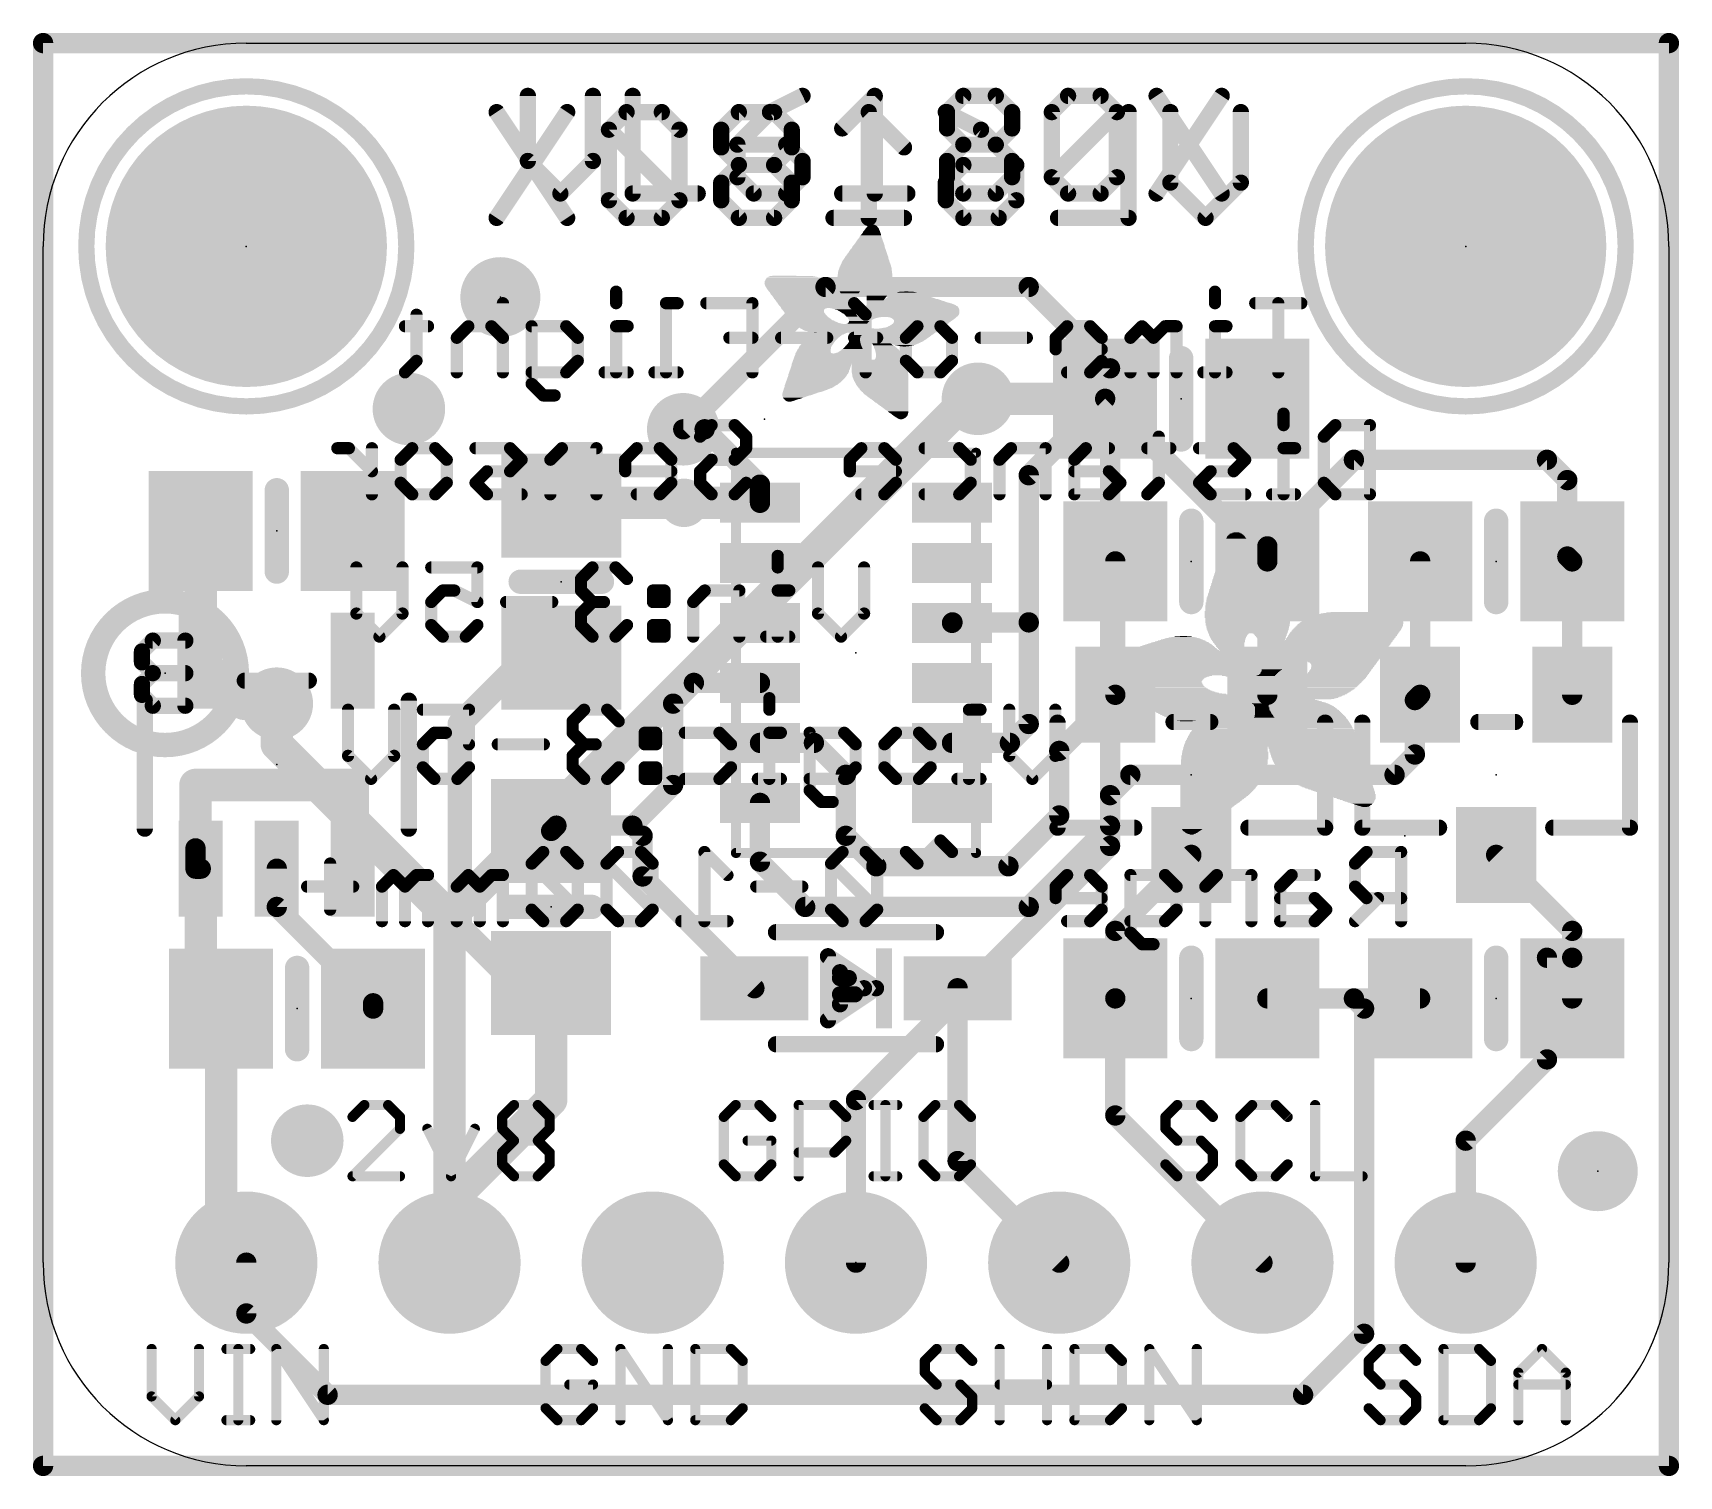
# Model space of a CAD drawing. Extents: x -0.1 to 20.4, y -0.1 to 17.9.
import ezdxf

# ---------------------------------------------------------------- set-up
doc = ezdxf.new("R2010")
doc.units = 0
for name, color, linetype in [('1', 12, 'CONTINUOUS'), ('16', 132, 'CONTINUOUS'), ('17', 110, 'CONTINUOUS'), ('18', 110, 'CONTINUOUS'), ('20', 53, 'CONTINUOUS'), ('21', 40, 'CONTINUOUS'), ('22', 6, 'CONTINUOUS'), ('23', 53, 'CONTINUOUS'), ('24', 53, 'CONTINUOUS')]:
    doc.layers.add(name, color=color, linetype=linetype)

# ---------------------------------------------------------------- blocks, each defined once
blk = doc.blocks.new('RECT')
blk.add_solid([(-0.5, -0.5), (0.5, -0.5), (-0.5, 0.5), (0.5, 0.5)])
blk = doc.blocks.new('PIE')
at = {"const_width": 0.5}
blk.add_lwpolyline([(0, -0.25, 1), (0, 0.25, 1), (0, -0.25)], format="xyb", dxfattribs=at)
blk = doc.blocks.new('ROUNDP')
at = {"const_width": 0.5}
blk.add_lwpolyline([(0, -0.25, 1), (0, 0.25, 1), (0, -0.25)], format="xyb", dxfattribs=at)
blk = doc.blocks.new('ROUNDV')
at = {"const_width": 0.5}
blk.add_lwpolyline([(0, -0.25, 1), (0, 0.25, 1), (0, -0.25)], format="xyb", dxfattribs=at)

msp = doc.modelspace()

# ---------------------------------------------------------------- linework, layer by layer
at = {"layer": '1'}
for points, const_width in [([(0, 0), (0, 17.78)], 0.254), ([(0, 17.78), (20.32, 17.78)], 0.254), ([(20.32, 17.78), (20.32, 0)], 0.254), ([(11.684, 13.335), (13.274, 13.335)], 0.4064), ([(12.319, 12.38), (13.274, 13.335)], 0.254), ([(13.274, 13.335), (15.301, 11.308)], 0.254), ([(8.268, 12.954), (8.001, 12.954)], 0.254), ([(8.96, 12.262), (8.268, 12.954)], 0.254), ([(15.301, 11.491), (16.383, 12.573)], 0.254), ([(16.383, 12.573), (18.796, 12.573)], 0.254), ([(18.796, 12.573), (19.05, 12.319)], 0.254), ([(8.96, 12.035), (8.96, 12.262)], 0.254), ([(12.319, 10.541), (12.319, 12.38)], 0.254), ([(19.05, 12.319), (19.05, 11.364)], 0.254), ([(6.513, 12.035), (6.477, 11.999)], 0.4064), ([(8.96, 12.035), (6.513, 12.035)], 0.4064), ([(1.971, 10.0631), (1.971, 11.684)], 0.4064), ([(15.301, 11.303), (15.301, 11.491)], 0.254), ([(13.401, 11.303), (13.401, 9.636)], 0.254), ([(15.301, 11.308), (15.301, 11.303)], 0.254), ([(15.301, 11.303), (15.301, 9.636)], 0.254), ([(17.211, 11.303), (17.211, 9.636)], 0.254), ([(19.05, 11.364), (19.111, 11.303)], 0.254), ([(19.111, 9.636), (19.111, 11.303)], 0.254), ([(11.366, 10.541), (11.36, 10.535)], 0.254), ([(12.319, 10.541), (11.366, 10.541)], 0.254), ([(12.319, 9.271), (12.319, 10.541)], 0.254), ([(1.971, 10.0631), (2.5091, 9.525)], 0.4064), ([(6.035, 10.099), (5.207, 9.271)], 0.3048), ([(6.477, 10.099), (6.035, 10.099)], 0.3048), ([(8.134, 9.785), (7.874, 9.525)], 0.254), ([(8.96, 9.785), (8.134, 9.785)], 0.254), ([(2.5091, 9.525), (2.921, 9.525)], 0.4064), ([(12.7, 8.935), (13.401, 9.636)], 0.254), ([(17.145, 9.57), (17.211, 9.636)], 0.254), ([(17.145, 8.89), (17.145, 9.57)], 0.254), ([(7.874, 9.525), (7.874, 8.509)], 0.254), ([(5.207, 9.271), (5.207, 6.731)], 0.3048), ([(12.083, 9.035), (12.319, 9.271)], 0.254), ([(8.96, 9.035), (9.634, 9.035)], 0.254), ([(9.634, 9.035), (10.033, 8.636)], 0.254), ([(11.36, 9.035), (12.083, 9.035)], 0.254), ([(12.7, 8.128), (12.7, 8.935)], 0.254), ([(16.891, 8.636), (17.145, 8.89)], 0.254), ([(3.871, 8.509), (1.905, 8.509)], 0.4064), ([(1.905, 8.509), (1.905, 7.7169)], 0.4064), ([(3.871, 7.4629), (3.871, 8.509)], 0.4064), ([(10.033, 8.636), (10.033, 7.874)], 0.254), ([(13.335, 8.382), (13.589, 8.636)], 0.254), ([(13.589, 8.636), (16.891, 8.636)], 0.254), ([(7.874, 8.509), (7.366, 8.001)], 0.254), ([(13.335, 8.001), (13.335, 8.382)], 0.254), ([(8.96, 8.285), (8.96, 7.55)], 0.254), ([(12.065, 7.493), (12.7, 8.128)], 0.254), ([(6.416, 8.001), (6.35, 7.935)], 0.254), ([(7.366, 8.001), (6.416, 8.001)], 0.254), ([(7.493, 7.874), (7.366, 8.001)], 0.254), ([(12.319, 6.985), (13.335, 8.001)], 0.254), ([(1.905, 7.7169), (1.905, 7.4629)], 0.254), ([(7.493, 7.366), (7.493, 7.874)], 0.254), ([(10.033, 7.874), (10.414, 7.493)], 0.254), ([(1.971, 7.4629), (1.971, 5.969)], 0.4064), ([(8.96, 7.55), (9.525, 6.985)], 0.254), ([(10.414, 7.493), (12.065, 7.493)], 0.254), ([(14.351, 7.636), (13.401, 6.686)], 0.254), ([(18.161, 7.636), (19.111, 6.686)], 0.254), ([(1.905, 7.4629), (1.971, 7.4629)], 0.254), ([(2.921, 7.4629), (2.921, 6.985)], 0.254), ([(8.89, 5.969), (7.493, 7.366)], 0.254), ([(2.921, 6.985), (4.125, 5.781)], 0.254), ([(9.525, 6.985), (12.319, 6.985)], 0.254), ([(5.207, 6.731), (5.715, 6.223)], 0.3048), ([(13.401, 6.686), (13.401, 5.842)], 0.254), ([(19.111, 6.686), (19.111, 6.35)], 0.254), ([(18.796, 5.08), (18.796, 6.35)], 0.254), ([(18.796, 6.35), (19.111, 6.35)], 0.254), ([(19.111, 6.35), (19.111, 5.842)], 0.254), ([(1.971, 5.969), (2.225, 5.715)], 0.4064), ([(5.715, 6.223), (6.162, 6.223)], 0.3048), ([(6.162, 6.223), (6.35, 6.035)], 0.3048), ([(6.35, 4.572), (6.35, 6.035)], 0.4064), ([(11.43, 5.969), (11.43, 3.81)], 0.254), ([(13.401, 5.842), (13.401, 4.379)], 0.254), ([(15.301, 5.842), (16.383, 5.842)], 0.254), ([(16.383, 5.842), (17.211, 5.842)], 0.254), ([(16.383, 5.842), (16.51, 5.715)], 0.254), ([(2.225, 2.855), (2.225, 5.715)], 0.4064), ([(4.125, 5.781), (4.125, 5.715)], 0.254), ([(16.51, 5.715), (16.51, 1.651)], 0.254), ([(17.78, 4.064), (18.796, 5.08)], 0.254), ([(5.08, 3.302), (6.35, 4.572)], 0.4064), ([(13.401, 4.379), (15.24, 2.54)], 0.254), ([(17.78, 2.54), (17.78, 4.064)], 0.254), ([(11.43, 3.81), (12.7, 2.54)], 0.254), ([(5.08, 2.54), (5.08, 3.302)], 0.4064), ([(2.54, 2.54), (2.225, 2.855)], 0.4064), ([(2.54, 1.905), (2.54, 2.54)], 0.254), ([(3.556, 0.889), (2.54, 1.905)], 0.254), ([(16.51, 1.651), (15.748, 0.889)], 0.254), ([(15.748, 0.889), (3.556, 0.889)], 0.254), ([(20.32, 0), (0, 0)], 0.254)]:
    msp.add_lwpolyline(points, dxfattribs=dict(at, const_width=const_width))
for points, const_width in [([(0.0635, 17.78, 1), (-0.0635, 17.78)], 0.127), ([(0, 17.8435, 1), (0, 17.7165)], 0.127), ([(20.3835, 17.78, 1), (20.2565, 17.78)], 0.127), ([(20.32, 17.7165, 1), (20.32, 17.8435)], 0.127), ([(11.684, 13.4366, 1), (11.684, 13.2334)], 0.2032), ([(13.3189, 13.3799, 1), (13.2291, 13.2901)], 0.127), ([(13.3189, 13.2901, 1), (13.2291, 13.3799)], 0.127), ([(13.274, 13.2334, 1), (13.274, 13.4366)], 0.2032), ([(8.001, 13.0175, 1), (8.001, 12.8905)], 0.127), ([(8.3129, 12.9989, 1), (8.2231, 12.9091)], 0.127), ([(8.268, 12.8905, 1), (8.268, 13.0175)], 0.127), ([(16.383, 12.6365, 1), (16.383, 12.5095)], 0.127), ([(16.4279, 12.5281, 1), (16.3381, 12.6179)], 0.127), ([(18.8409, 12.6179, 1), (18.7511, 12.5281)], 0.127), ([(18.796, 12.5095, 1), (18.796, 12.6365)], 0.127), ([(9.0235, 12.262, 1), (8.8965, 12.262)], 0.127), ([(8.9151, 12.2171, 1), (9.0049, 12.3069)], 0.127), ([(12.3825, 12.38, 1), (12.2555, 12.38)], 0.127), ([(12.2741, 12.4249, 1), (12.3639, 12.3351)], 0.127), ([(19.1135, 12.319, 1), (18.9865, 12.319)], 0.127), ([(19.0051, 12.2741, 1), (19.0949, 12.3639)], 0.127), ([(6.4052, 12.0708, 1), (6.5488, 11.9272)], 0.2032), ([(6.513, 12.1366, 1), (6.513, 11.9334)], 0.2032), ([(6.5848, 11.9632, 1), (6.4412, 12.1068)], 0.2032), ([(8.96, 11.9334, 1), (8.96, 12.1366)], 0.2032), ([(8.8965, 12.035, 1), (9.0235, 12.035)], 0.127), ([(2.0726, 11.684, 1), (1.8694, 11.684)], 0.2032), ([(15.3645, 11.491, 1), (15.2375, 11.491)], 0.127), ([(15.2561, 11.5359, 1), (15.3459, 11.4461)], 0.127), ([(13.4645, 11.303, 1), (13.3375, 11.303)], 0.127), ([(15.3645, 11.308, 1), (15.2375, 11.308)], 0.127), ([(15.3645, 11.303, 1), (15.2375, 11.303)], 0.127), ([(15.2375, 11.303, 1), (15.3645, 11.303)], 0.127), ([(15.2375, 11.303, 1), (15.3645, 11.303)], 0.127), ([(15.2561, 11.2631, 1), (15.3459, 11.3529)], 0.127), ([(17.2745, 11.303, 1), (17.1475, 11.303)], 0.127), ([(19.0949, 11.4089, 1), (19.0051, 11.3191)], 0.127), ([(18.9865, 11.364, 1), (19.1135, 11.364)], 0.127), ([(19.1745, 11.303, 1), (19.0475, 11.303)], 0.127), ([(19.0661, 11.2581, 1), (19.1559, 11.3479)], 0.127), ([(11.3151, 10.5799, 1), (11.4049, 10.4901)], 0.127), ([(11.366, 10.6045, 1), (11.366, 10.4775)], 0.127), ([(11.4109, 10.4961, 1), (11.3211, 10.5859)], 0.127), ([(12.3825, 10.541, 1), (12.2555, 10.541)], 0.127), ([(12.2555, 10.541, 1), (12.3825, 10.541)], 0.127), ([(12.319, 10.4775, 1), (12.319, 10.6045)], 0.127), ([(1.8694, 10.0631, 1), (2.0726, 10.0631)], 0.2032), ([(2.0428, 10.1349, 1), (1.8992, 9.9913)], 0.2032), ([(6.035, 10.1752, 1), (6.035, 10.0228)], 0.1524), ([(6.0889, 10.0451, 1), (5.9811, 10.1529)], 0.1524), ([(6.477, 10.0228, 1), (6.477, 10.1752)], 0.1524), ([(8.134, 9.8485, 1), (8.134, 9.7215)], 0.127), ([(8.1789, 9.7401, 1), (8.0891, 9.8299)], 0.127), ([(8.96, 9.7215, 1), (8.96, 9.8485)], 0.127), ([(2.5091, 9.6266, 1), (2.5091, 9.4234)], 0.2032), ([(2.4373, 9.4532, 1), (2.5809, 9.5968)], 0.2032), ([(2.921, 9.4234, 1), (2.921, 9.6266)], 0.2032), ([(13.3375, 9.636, 1), (13.4645, 9.636)], 0.127), ([(13.4459, 9.5911, 1), (13.3561, 9.6809)], 0.127), ([(15.2375, 9.636, 1), (15.3645, 9.636)], 0.127), ([(17.2085, 9.57, 1), (17.0815, 9.57)], 0.127), ([(17.1001, 9.6149, 1), (17.1899, 9.5251)], 0.127), ([(17.1475, 9.636, 1), (17.2745, 9.636)], 0.127), ([(17.2559, 9.5911, 1), (17.1661, 9.6809)], 0.127), ([(19.0475, 9.636, 1), (19.1745, 9.636)], 0.127), ([(7.9375, 9.525, 1), (7.8105, 9.525)], 0.127), ([(7.8291, 9.5699, 1), (7.9189, 9.4801)], 0.127), ([(5.2832, 9.271, 1), (5.1308, 9.271)], 0.1524), ([(5.1531, 9.3249, 1), (5.2609, 9.2171)], 0.1524), ([(12.2555, 9.271, 1), (12.3825, 9.271)], 0.127), ([(12.3639, 9.2261, 1), (12.2741, 9.3159)], 0.127), ([(8.96, 9.0985, 1), (8.96, 8.9715)], 0.127), ([(9.6789, 9.0799, 1), (9.5891, 8.9901)], 0.127), ([(9.634, 8.9715, 1), (9.634, 9.0985)], 0.127), ([(11.36, 9.0985, 1), (11.36, 8.9715)], 0.127), ([(12.0381, 9.0799, 1), (12.1279, 8.9901)], 0.127), ([(12.083, 8.9715, 1), (12.083, 9.0985)], 0.127), ([(12.7635, 8.935, 1), (12.6365, 8.935)], 0.127), ([(12.6551, 8.9799, 1), (12.7449, 8.8901)], 0.127), ([(17.0815, 8.89, 1), (17.2085, 8.89)], 0.127), ([(17.1899, 8.8451, 1), (17.1001, 8.9349)], 0.127), ([(1.905, 8.6106, 1), (1.905, 8.4074)], 0.2032), ([(2.0066, 8.509, 1), (1.8034, 8.509)], 0.2032), ([(3.9726, 8.509, 1), (3.7694, 8.509)], 0.2032), ([(3.871, 8.4074, 1), (3.871, 8.6106)], 0.2032), ([(10.0965, 8.636, 1), (9.9695, 8.636)], 0.127), ([(9.9881, 8.5911, 1), (10.0779, 8.6809)], 0.127), ([(13.589, 8.6995, 1), (13.589, 8.5725)], 0.127), ([(13.6339, 8.5911, 1), (13.5441, 8.6809)], 0.127), ([(16.8461, 8.6809, 1), (16.9359, 8.5911)], 0.127), ([(16.891, 8.5725, 1), (16.891, 8.6995)], 0.127), ([(7.8105, 8.509, 1), (7.9375, 8.509)], 0.127), ([(7.9189, 8.4641, 1), (7.8291, 8.5539)], 0.127), ([(13.3985, 8.382, 1), (13.2715, 8.382)], 0.127), ([(13.2901, 8.4269, 1), (13.3799, 8.3371)], 0.127), ([(9.0235, 8.285, 1), (8.8965, 8.285)], 0.127), ([(12.7449, 8.0831, 1), (12.6551, 8.1729)], 0.127), ([(6.3051, 7.9799, 1), (6.3949, 7.8901)], 0.127), ([(6.416, 8.0645, 1), (6.416, 7.9375)], 0.127), ([(6.4609, 7.9561, 1), (6.3711, 8.0459)], 0.127), ([(7.4109, 8.0459, 1), (7.3211, 7.9561)], 0.127), ([(7.3211, 8.0459, 1), (7.4109, 7.9561)], 0.127), ([(7.366, 7.9375, 1), (7.366, 8.0645)], 0.127), ([(12.6365, 8.128, 1), (12.7635, 8.128)], 0.127), ([(13.2715, 8.001, 1), (13.3985, 8.001)], 0.127), ([(13.3799, 7.9561, 1), (13.2901, 8.0459)], 0.127), ([(1.8034, 7.7169, 1), (2.0066, 7.7169)], 0.2032), ([(1.9685, 7.7169, 1), (1.8415, 7.7169)], 0.127), ([(7.5565, 7.874, 1), (7.4295, 7.874)], 0.127), ([(7.4481, 7.8291, 1), (7.5379, 7.9189)], 0.127), ([(10.0779, 7.9189, 1), (9.9881, 7.8291)], 0.127), ([(9.9695, 7.874, 1), (10.0965, 7.874)], 0.127), ([(2.0726, 7.4629, 1), (1.8694, 7.4629)], 0.2032), ([(9.0049, 7.5949, 1), (8.9151, 7.5051)], 0.127), ([(8.8965, 7.55, 1), (9.0235, 7.55)], 0.127), ([(10.414, 7.5565, 1), (10.414, 7.4295)], 0.127), ([(12.065, 7.4295, 1), (12.065, 7.5565)], 0.127), ([(14.3959, 7.5911, 1), (14.3061, 7.6809)], 0.127), ([(18.2059, 7.6809, 1), (18.1161, 7.5911)], 0.127), ([(1.905, 7.5264, 1), (1.905, 7.3994)], 0.127), ([(1.8415, 7.4629, 1), (1.9685, 7.4629)], 0.127), ([(1.971, 7.3994, 1), (1.971, 7.5264)], 0.127), ([(2.9845, 7.4629, 1), (2.8575, 7.4629)], 0.127), ([(3.7694, 7.4629, 1), (3.9726, 7.4629)], 0.2032), ([(7.5379, 7.4109, 1), (7.4481, 7.3211)], 0.127), ([(7.4295, 7.366, 1), (7.5565, 7.366)], 0.127), ([(10.3691, 7.4481, 1), (10.4589, 7.5379)], 0.127), ([(12.0201, 7.5379, 1), (12.1099, 7.4481)], 0.127), ([(2.9659, 7.0299, 1), (2.8761, 6.9401)], 0.127), ([(2.8575, 6.985, 1), (2.9845, 6.985)], 0.127), ([(9.525, 7.0485, 1), (9.525, 6.9215)], 0.127), ([(9.4801, 6.9401, 1), (9.5699, 7.0299)], 0.127), ([(12.2741, 7.0299, 1), (12.3639, 6.9401)], 0.127), ([(12.319, 6.9215, 1), (12.319, 7.0485)], 0.127), ([(5.2609, 6.7849, 1), (5.1531, 6.6771)], 0.1524), ([(5.1308, 6.731, 1), (5.2832, 6.731)], 0.1524), ([(13.4645, 6.686, 1), (13.3375, 6.686)], 0.127), ([(13.3561, 6.7309, 1), (13.4459, 6.6411)], 0.127), ([(19.1745, 6.686, 1), (19.0475, 6.686)], 0.127), ([(19.0661, 6.6411, 1), (19.1559, 6.7309)], 0.127), ([(18.8595, 6.35, 1), (18.7325, 6.35)], 0.127), ([(18.796, 6.4135, 1), (18.796, 6.2865)], 0.127), ([(19.1745, 6.35, 1), (19.0475, 6.35)], 0.127), ([(19.0475, 6.35, 1), (19.1745, 6.35)], 0.127), ([(19.111, 6.2865, 1), (19.111, 6.4135)], 0.127), ([(5.715, 6.2992, 1), (5.715, 6.1468)], 0.1524), ([(5.6611, 6.1691, 1), (5.7689, 6.2769)], 0.1524), ([(6.2159, 6.2769, 1), (6.1081, 6.1691)], 0.1524), ([(6.162, 6.1468, 1), (6.162, 6.2992)], 0.1524), ([(6.4516, 6.035, 1), (6.2484, 6.035)], 0.2032), ([(1.8694, 5.969, 1), (2.0726, 5.969)], 0.2032), ([(2.0428, 6.0408, 1), (1.8992, 5.8972)], 0.2032), ([(6.2961, 5.9811, 1), (6.4039, 6.0889)], 0.1524), ([(8.8451, 5.9241, 1), (8.9349, 6.0139)], 0.127), ([(11.4935, 5.969, 1), (11.3665, 5.969)], 0.127), ([(13.4645, 5.842, 1), (13.3375, 5.842)], 0.127), ([(15.301, 5.9055, 1), (15.301, 5.7785)], 0.127), ([(16.383, 5.9055, 1), (16.383, 5.7785)], 0.127), ([(16.4279, 5.8869, 1), (16.3381, 5.7971)], 0.127), ([(16.383, 5.7785, 1), (16.383, 5.9055)], 0.127), ([(17.211, 5.7785, 1), (17.211, 5.9055)], 0.127), ([(2.3266, 5.715, 1), (2.1234, 5.715)], 0.2032), ([(2.1532, 5.6432, 1), (2.2968, 5.7868)], 0.2032), ([(4.1885, 5.781, 1), (4.0615, 5.781)], 0.127), ([(4.0615, 5.715, 1), (4.1885, 5.715)], 0.127), ([(4.0801, 5.7361, 1), (4.1699, 5.8259)], 0.127), ([(13.3375, 5.842, 1), (13.4645, 5.842)], 0.127), ([(16.5735, 5.715, 1), (16.4465, 5.715)], 0.127), ([(16.4651, 5.6701, 1), (16.5549, 5.7599)], 0.127), ([(19.0475, 5.842, 1), (19.1745, 5.842)], 0.127), ([(18.7325, 5.08, 1), (18.8595, 5.08)], 0.127), ([(18.8409, 5.0351, 1), (18.7511, 5.1249)], 0.127), ([(6.4218, 4.5002, 1), (6.2782, 4.6438)], 0.2032), ([(6.2484, 4.572, 1), (6.4516, 4.572)], 0.2032), ([(13.4459, 4.4239, 1), (13.3561, 4.3341)], 0.127), ([(13.3375, 4.379, 1), (13.4645, 4.379)], 0.127), ([(17.8435, 4.064, 1), (17.7165, 4.064)], 0.127), ([(17.7351, 4.1089, 1), (17.8249, 4.0191)], 0.127), ([(11.4749, 3.8549, 1), (11.3851, 3.7651)], 0.127), ([(11.3665, 3.81, 1), (11.4935, 3.81)], 0.127), ([(5.1816, 3.302, 1), (4.9784, 3.302)], 0.2032), ([(5.0082, 3.3738, 1), (5.1518, 3.2302)], 0.2032), ([(2.1234, 2.855, 1), (2.3266, 2.855)], 0.2032), ([(2.2968, 2.9268, 1), (2.1532, 2.7832)], 0.2032), ([(2.4682, 2.4682, 1), (2.6118, 2.6118)], 0.2032), ([(2.6035, 2.54, 1), (2.4765, 2.54)], 0.127), ([(4.9784, 2.54, 1), (5.1816, 2.54)], 0.2032), ([(12.6551, 2.4951, 1), (12.7449, 2.5849)], 0.127), ([(15.1951, 2.4951, 1), (15.2849, 2.5849)], 0.127), ([(17.7165, 2.54, 1), (17.8435, 2.54)], 0.127), ([(2.5849, 1.9499, 1), (2.4951, 1.8601)], 0.127), ([(2.4765, 1.905, 1), (2.6035, 1.905)], 0.127), ([(16.4465, 1.651, 1), (16.5735, 1.651)], 0.127), ([(16.5549, 1.6061, 1), (16.4651, 1.6959)], 0.127), ([(3.556, 0.9525, 1), (3.556, 0.8255)], 0.127), ([(3.5111, 0.8441, 1), (3.6009, 0.9339)], 0.127), ([(15.7031, 0.9339, 1), (15.7929, 0.8441)], 0.127), ([(15.748, 0.8255, 1), (15.748, 0.9525)], 0.127), ([(0, 0.0635, 1), (0, -0.0635)], 0.127), ([(-0.0635, 0, 1), (0.0635, 0)], 0.127), ([(20.2565, 0, 1), (20.3835, 0)], 0.127), ([(20.32, -0.0635, 1), (20.32, 0.0635)], 0.127)]:
    msp.add_lwpolyline(points, format="xyb", dxfattribs=dict(at, const_width=const_width))
at = {"layer": '16'}
for points, const_width in [([(0, 0), (0, 17.78)], 0.254), ([(0, 17.78), (20.32, 17.78)], 0.254), ([(20.32, 17.78), (20.32, 0)], 0.254), ([(8.001, 12.954), (9.779, 14.732)], 0.254), ([(9.779, 14.732), (12.319, 14.732)], 0.254), ([(12.319, 14.732), (13.335, 13.716)], 0.254), ([(13.335, 13.716), (13.335, 7.747)], 0.254), ([(5.08, 6.858), (11.557, 13.335)], 0.4064), ([(11.557, 13.335), (11.684, 13.335)], 0.4064), ([(2.921, 9.017), (2.921, 9.525)], 0.4064), ([(5.08, 6.858), (2.921, 9.017)], 0.4064), ([(13.335, 7.747), (10.16, 4.572)], 0.254), ([(5.08, 6.858), (5.08, 2.54)], 0.4064), ([(10.16, 4.572), (10.16, 2.54)], 0.254), ([(20.32, 0), (0, 0)], 0.254)]:
    msp.add_lwpolyline(points, dxfattribs=dict(at, const_width=const_width))
for points, const_width in [([(0.0635, 17.78, 1), (-0.0635, 17.78)], 0.127), ([(0, 17.8435, 1), (0, 17.7165)], 0.127), ([(20.3835, 17.78, 1), (20.2565, 17.78)], 0.127), ([(20.32, 17.7165, 1), (20.32, 17.8435)], 0.127), ([(9.779, 14.7955, 1), (9.779, 14.6685)], 0.127), ([(9.8239, 14.6871, 1), (9.7341, 14.7769)], 0.127), ([(12.3639, 14.7769, 1), (12.2741, 14.6871)], 0.127), ([(12.319, 14.6685, 1), (12.319, 14.7955)], 0.127), ([(13.3985, 13.716, 1), (13.2715, 13.716)], 0.127), ([(13.2901, 13.6711, 1), (13.3799, 13.7609)], 0.127), ([(11.557, 13.4366, 1), (11.557, 13.2334)], 0.2032), ([(11.6288, 13.2632, 1), (11.4852, 13.4068)], 0.2032), ([(11.684, 13.2334, 1), (11.684, 13.4366)], 0.2032), ([(7.9561, 12.9989, 1), (8.0459, 12.9091)], 0.127), ([(3.0226, 9.525, 1), (2.8194, 9.525)], 0.2032), ([(2.8194, 9.017, 1), (3.0226, 9.017)], 0.2032), ([(2.9928, 9.0888, 1), (2.8492, 8.9452)], 0.2032), ([(13.3799, 7.7021, 1), (13.2901, 7.7919)], 0.127), ([(13.2715, 7.747, 1), (13.3985, 7.747)], 0.127), ([(5.1816, 6.858, 1), (4.9784, 6.858)], 0.2032), ([(5.0082, 6.9298, 1), (5.1518, 6.7862)], 0.2032), ([(5.0082, 6.7862, 1), (5.1518, 6.9298)], 0.2032), ([(10.2235, 4.572, 1), (10.0965, 4.572)], 0.127), ([(10.1151, 4.6169, 1), (10.2049, 4.5271)], 0.127), ([(4.9784, 2.54, 1), (5.1816, 2.54)], 0.2032), ([(10.0965, 2.54, 1), (10.2235, 2.54)], 0.127), ([(0, 0.0635, 1), (0, -0.0635)], 0.127), ([(-0.0635, 0, 1), (0.0635, 0)], 0.127), ([(20.2565, 0, 1), (20.3835, 0)], 0.127), ([(20.32, -0.0635, 1), (20.32, 0.0635)], 0.127)]:
    msp.add_lwpolyline(points, format="xyb", dxfattribs=dict(at, const_width=const_width))
at = {"layer": '20'}
for p, q in [((2.54, 17.78), (17.78, 17.78)), ((0, 2.54), (0, 15.24)), ((20.32, 15.24), (20.32, 2.54)), ((17.78, 0), (2.54, 0))]:
    msp.add_line(p, q, dxfattribs=at)
for centre, start, end in [((2.54, 15.24), 90, 180), ((17.78, 15.24), 0, 90), ((2.54, 2.54), 180, 270), ((17.78, 2.54), 270, 0)]:
    msp.add_arc(centre, 2.54, start, end, dxfattribs=at)
at = {"layer": '21'}
for points, const_width in [([(2.54, 13.24, 1), (2.54, 17.24, 1), (2.54, 13.24)], 0.2032), ([(17.78, 13.24, 1), (17.78, 17.24, 1), (17.78, 13.24)], 0.2032), ([(6.1094, 17.1206, 1), (6.0078, 17.1206)], 0.1016), ([(6.9229, 17.1206, 1), (6.8213, 17.1206)], 0.1016), ([(7.4191, 17.1206, 1), (7.3175, 17.1206)], 0.1016), ([(9.5142, 17.0752, 1), (9.4688, 17.1661)], 0.1016), ([(10.4453, 17.1206, 1), (10.3437, 17.1206)], 0.1016), ([(10.4304, 17.0847, 1), (10.3586, 17.1566)], 0.1016), ([(11.5008, 17.1714, 1), (11.5008, 17.0698)], 0.1016), ([(11.5367, 17.0847, 1), (11.4649, 17.1566)], 0.1016), ([(11.9435, 17.1566, 1), (11.8717, 17.0847)], 0.1016), ([(11.9076, 17.0698, 1), (11.9076, 17.1714)], 0.1016), ([(12.8106, 17.1714, 1), (12.8106, 17.0698)], 0.1016), ([(12.8465, 17.0847, 1), (12.7746, 17.1566)], 0.1016), ([(13.2532, 17.1566, 1), (13.1814, 17.0847)], 0.1016), ([(13.2173, 17.0698, 1), (13.2173, 17.1714)], 0.1016), ([(13.9592, 17.1488, 1), (13.8746, 17.0925)], 0.1016), ([(14.7727, 17.0925, 1), (14.6881, 17.1488)], 0.1016), ([(9.062, 16.9627, 1), (9.1075, 16.8718)], 0.1016), ([(9.1207, 16.8813, 1), (9.0488, 16.9532)], 0.1016), ([(11.2615, 16.9532, 1), (11.3334, 16.8813)], 0.1016), ([(11.3483, 16.9173, 1), (11.2467, 16.9173)], 0.1016), ([(12.1618, 16.9173, 1), (12.0602, 16.9173)], 0.1016), ([(12.075, 16.8813, 1), (12.1469, 16.9532)], 0.1016), ([(12.658, 16.9173, 1), (12.5564, 16.9173)], 0.1016), ([(12.5713, 16.9532, 1), (12.6431, 16.8813)], 0.1016), ([(13.4715, 16.9173, 1), (13.3699, 16.9173)], 0.1016), ([(13.4566, 16.8813, 1), (13.3848, 16.9532)], 0.1016), ([(13.3848, 16.8813, 1), (13.4566, 16.9532)], 0.1016), ([(9.9518, 16.7498, 1), (10.0237, 16.678)], 0.1016), ([(11.3334, 16.7498, 1), (11.2615, 16.678)], 0.1016), ([(11.2467, 16.7139, 1), (11.3483, 16.7139)], 0.1016), ([(12.0602, 16.7139, 1), (12.1618, 16.7139)], 0.1016), ([(12.1469, 16.678, 1), (12.075, 16.7498)], 0.1016), ([(8.7288, 16.5105, 1), (8.6272, 16.5105)], 0.1016), ([(8.678, 16.5613, 1), (8.678, 16.4597)], 0.1016), ([(8.6421, 16.5464, 1), (8.7139, 16.4746)], 0.1016), ([(9.324, 16.5464, 1), (9.2522, 16.4746)], 0.1016), ([(9.2881, 16.4597, 1), (9.2881, 16.5613)], 0.1016), ([(11.5008, 16.5613, 1), (11.5008, 16.4597)], 0.1016), ([(11.5367, 16.4746, 1), (11.4649, 16.5464)], 0.1016), ([(11.4649, 16.4746, 1), (11.5367, 16.5464)], 0.1016), ([(11.9435, 16.5464, 1), (11.8717, 16.4746)], 0.1016), ([(11.8717, 16.5464, 1), (11.9435, 16.4746)], 0.1016), ([(11.9076, 16.4597, 1), (11.9076, 16.5613)], 0.1016), ([(6.0945, 16.3431, 1), (6.0226, 16.2712)], 0.1016), ([(6.0078, 16.3071, 1), (6.1094, 16.3071)], 0.1016), ([(6.8213, 16.3071, 1), (6.9229, 16.3071)], 0.1016), ([(6.908, 16.2712, 1), (6.8361, 16.3431)], 0.1016), ([(9.5423, 16.3071, 1), (9.4407, 16.3071)], 0.1016), ([(9.4556, 16.2712, 1), (9.5274, 16.3431)], 0.1016), ([(11.2615, 16.3431, 1), (11.3334, 16.2712)], 0.1016), ([(11.3483, 16.3071, 1), (11.2467, 16.3071)], 0.1016), ([(12.1618, 16.3071, 1), (12.0602, 16.3071)], 0.1016), ([(12.075, 16.2712, 1), (12.1469, 16.3431)], 0.1016), ([(8.7139, 16.1397, 1), (8.6421, 16.0679)], 0.1016), ([(8.6272, 16.1038, 1), (8.7288, 16.1038)], 0.1016), ([(9.4407, 16.1038, 1), (9.5423, 16.1038)], 0.1016), ([(9.5274, 16.0679, 1), (9.4556, 16.1397)], 0.1016), ([(11.3334, 16.1397, 1), (11.2615, 16.0679)], 0.1016), ([(11.2467, 16.1038, 1), (11.3483, 16.1038)], 0.1016), ([(12.0602, 16.1038, 1), (12.1618, 16.1038)], 0.1016), ([(12.1469, 16.0679, 1), (12.075, 16.1397)], 0.1016), ([(12.6431, 16.1397, 1), (12.5713, 16.0679)], 0.1016), ([(12.5713, 16.1397, 1), (12.6431, 16.0679)], 0.1016), ([(12.5564, 16.1038, 1), (12.658, 16.1038)], 0.1016), ([(13.3699, 16.1038, 1), (13.4715, 16.1038)], 0.1016), ([(13.4566, 16.0679, 1), (13.3848, 16.1397)], 0.1016), ([(6.4294, 15.9363, 1), (6.5012, 15.8645)], 0.1016), ([(6.4294, 15.8645, 1), (6.5012, 15.9363)], 0.1016), ([(7.3683, 15.9512, 1), (7.3683, 15.8496)], 0.1016), ([(7.3175, 15.9004, 1), (7.4191, 15.9004)], 0.1016), ([(8.1818, 15.8496, 1), (8.1818, 15.9512)], 0.1016), ([(8.8814, 15.9512, 1), (8.8814, 15.8496)], 0.1016), ([(8.8455, 15.8645, 1), (8.9173, 15.9363)], 0.1016), ([(9.2522, 15.9363, 1), (9.324, 15.8645)], 0.1016), ([(9.2881, 15.8496, 1), (9.2881, 15.9512)], 0.1016), ([(9.9877, 15.9512, 1), (9.9877, 15.8496)], 0.1016), ([(10.3437, 15.9004, 1), (10.4453, 15.9004)], 0.1016), ([(10.8012, 15.8496, 1), (10.8012, 15.9512)], 0.1016), ([(11.5008, 15.9512, 1), (11.5008, 15.8496)], 0.1016), ([(11.4649, 15.8645, 1), (11.5367, 15.9363)], 0.1016), ([(11.8717, 15.9363, 1), (11.9435, 15.8645)], 0.1016), ([(11.9076, 15.8496, 1), (11.9076, 15.9512)], 0.1016), ([(12.8106, 15.9512, 1), (12.8106, 15.8496)], 0.1016), ([(12.7746, 15.8645, 1), (12.8465, 15.9363)], 0.1016), ([(13.1814, 15.9363, 1), (13.2532, 15.8645)], 0.1016), ([(13.2173, 15.8496, 1), (13.2173, 15.9512)], 0.1016), ([(13.8746, 15.9286, 1), (13.9592, 15.8722)], 0.1016), ([(14.6881, 15.8722, 1), (14.7727, 15.9286)], 0.1016), ([(14.3002, 13.843, 1), (14.1478, 13.843)], 0.1524), ([(14.1478, 12.827, 1), (14.3002, 12.827)], 0.1524), ([(8.6918, 12.66, 1), (8.6282, 12.66)], 0.0635), ([(8.66, 12.6918, 1), (8.66, 12.6282)], 0.0635), ([(11.6918, 12.66, 1), (11.6282, 12.66)], 0.0635), ([(11.66, 12.6282, 1), (11.66, 12.6918)], 0.0635), ([(2.9972, 12.192, 1), (2.8448, 12.192)], 0.1524), ([(8.01, 11.885, 1), (8.01, 12.185, 1), (8.01, 11.885)], 0.3048), ([(14.4272, 11.811, 1), (14.2748, 11.811)], 0.1524), ([(18.2372, 11.811, 1), (18.0848, 11.811)], 0.1524), ([(2.8448, 11.176, 1), (2.9972, 11.176)], 0.1524), ([(5.969, 11.1252, 1), (5.969, 10.9728)], 0.1524), ([(6.985, 10.9728, 1), (6.985, 11.1252)], 0.1524), ([(14.2748, 10.795, 1), (14.4272, 10.795)], 0.1524), ([(18.0848, 10.795, 1), (18.2372, 10.795)], 0.1524), ([(2.521, 9.8638, 1), (2.521, 9.7622)], 0.1016), ([(3.321, 9.7622, 1), (3.321, 9.8638)], 0.1016), ([(1.3218, 9.563, 1), (1.2202, 9.563)], 0.1016), ([(4.6218, 9.563, 1), (4.5202, 9.563)], 0.1016), ([(12.7294, 9.2884, 1), (12.6278, 9.2884)], 0.1016), ([(14.1286, 9.3472, 1), (14.1286, 9.2456)], 0.1016), ([(14.5874, 9.2456, 1), (14.5874, 9.3472)], 0.1016), ([(16.0742, 9.2884, 1), (15.9726, 9.2884)], 0.1016), ([(16.5394, 9.2884, 1), (16.4378, 9.2884)], 0.1016), ([(17.9386, 9.3472, 1), (17.9386, 9.2456)], 0.1016), ([(18.3974, 9.2456, 1), (18.3974, 9.3472)], 0.1016), ([(19.8842, 9.2884, 1), (19.7826, 9.2884)], 0.1016), ([(12.6786, 8.0264, 1), (12.6786, 7.9248)], 0.1016), ([(12.6278, 7.9756, 1), (12.7294, 7.9756)], 0.1016), ([(13.6374, 7.9248, 1), (13.6374, 8.0264)], 0.1016), ([(15.0646, 8.0264, 1), (15.0646, 7.9248)], 0.1016), ([(15.9726, 7.9756, 1), (16.0742, 7.9756)], 0.1016), ([(16.0234, 7.9248, 1), (16.0234, 8.0264)], 0.1016), ([(16.4886, 8.0264, 1), (16.4886, 7.9248)], 0.1016), ([(16.4378, 7.9756, 1), (16.5394, 7.9756)], 0.1016), ([(17.4474, 7.9248, 1), (17.4474, 8.0264)], 0.1016), ([(18.8746, 8.0264, 1), (18.8746, 7.9248)], 0.1016), ([(19.7826, 7.9756, 1), (19.8842, 7.9756)], 0.1016), ([(19.8334, 7.9248, 1), (19.8334, 8.0264)], 0.1016), ([(1.2202, 7.963, 1), (1.3218, 7.963)], 0.1016), ([(4.5202, 7.963, 1), (4.6218, 7.963)], 0.1016), ([(8.6282, 7.66, 1), (8.6918, 7.66)], 0.0635), ([(8.66, 7.6917, 1), (8.66, 7.6283)], 0.0635), ([(11.6282, 7.66, 1), (11.6918, 7.66)], 0.0635), ([(11.66, 7.6283, 1), (11.66, 7.6917)], 0.0635), ([(5.842, 7.0612, 1), (5.842, 6.9088)], 0.1524), ([(6.858, 6.9088, 1), (6.858, 7.0612)], 0.1524), ([(9.16, 6.7198, 1), (9.16, 6.6182)], 0.1016), ([(11.16, 6.6182, 1), (11.16, 6.7198)], 0.1016), ([(9.8608, 6.369, 1), (9.7592, 6.369)], 0.1016), ([(9.8382, 6.4113, 1), (9.7818, 6.3267)], 0.1016), ([(14.4272, 6.35, 1), (14.2748, 6.35)], 0.1524), ([(18.2372, 6.35, 1), (18.0848, 6.35)], 0.1524), ([(3.2512, 6.223, 1), (3.0988, 6.223)], 0.1524), ([(10.0108, 6.169, 1), (9.9092, 6.169)], 0.1016), ([(9.9882, 6.2113, 1), (9.9318, 6.1267)], 0.1016), ([(9.96, 6.1468, 1), (9.96, 6.0452)], 0.1016), ([(10.0695, 6.0452, 1), (10.0695, 6.1468)], 0.1016), ([(9.96, 5.9436, 1), (9.96, 5.842)], 0.1016), ([(10.1457, 5.842, 1), (10.1457, 5.9436)], 0.1016), ([(10.2882, 5.9267, 1), (10.2318, 6.0113)], 0.1016), ([(10.2318, 5.9267, 1), (10.2882, 6.0113)], 0.1016), ([(10.4382, 5.9267, 1), (10.3818, 6.0113)], 0.1016), ([(10.3818, 5.9267, 1), (10.4382, 6.0113)], 0.1016), ([(9.9318, 5.8113, 1), (9.9882, 5.7267)], 0.1016), ([(9.9092, 5.769, 1), (10.0108, 5.769)], 0.1016), ([(9.7818, 5.6113, 1), (9.8382, 5.5267)], 0.1016), ([(9.7592, 5.569, 1), (9.8608, 5.569)], 0.1016), ([(9.16, 5.3198, 1), (9.16, 5.2182)], 0.1016), ([(11.16, 5.2182, 1), (11.16, 5.3198)], 0.1016), ([(14.2748, 5.334, 1), (14.4272, 5.334)], 0.1524), ([(18.0848, 5.334, 1), (18.2372, 5.334)], 0.1524), ([(3.0988, 5.207, 1), (3.2512, 5.207)], 0.1524), ([(4.0155, 4.541, 1), (4.0155, 4.4775)], 0.0635), ([(4.038, 4.4868, 1), (3.9931, 4.5317)], 0.0635), ([(4.3346, 4.5317, 1), (4.2896, 4.4868)], 0.0635), ([(4.3121, 4.4775, 1), (4.3121, 4.541)], 0.0635), ([(5.8866, 4.541, 1), (5.8866, 4.4775)], 0.0635), ([(5.909, 4.4868, 1), (5.8641, 4.5317)], 0.0635), ([(6.2056, 4.5317, 1), (6.1607, 4.4868)], 0.0635), ([(6.1831, 4.4775, 1), (6.1831, 4.541)], 0.0635), ([(8.6567, 4.541, 1), (8.6567, 4.4775)], 0.0635), ([(8.6791, 4.4868, 1), (8.6342, 4.5317)], 0.0635), ([(8.9757, 4.5317, 1), (8.9308, 4.4868)], 0.0635), ([(8.9533, 4.4775, 1), (8.9533, 4.541)], 0.0635), ([(9.4439, 4.541, 1), (9.4439, 4.4775)], 0.0635), ([(9.4757, 4.5093, 1), (9.4122, 4.5093)], 0.0635), ([(9.9112, 4.5317, 1), (9.8663, 4.4868)], 0.0635), ([(9.8888, 4.4775, 1), (9.8888, 4.541)], 0.0635), ([(10.3794, 4.541, 1), (10.3794, 4.4775)], 0.0635), ([(10.5595, 4.5093, 1), (10.496, 4.5093)], 0.0635), ([(10.676, 4.4775, 1), (10.676, 4.541)], 0.0635), ([(11.1514, 4.541, 1), (11.1514, 4.4775)], 0.0635), ([(11.1738, 4.4868, 1), (11.1289, 4.5317)], 0.0635), ([(11.4704, 4.5317, 1), (11.4255, 4.4868)], 0.0635), ([(11.448, 4.4775, 1), (11.448, 4.541)], 0.0635), ([(14.1755, 4.541, 1), (14.1755, 4.4775)], 0.0635), ([(14.198, 4.4868, 1), (14.1531, 4.5317)], 0.0635), ([(14.4946, 4.5317, 1), (14.4496, 4.4868)], 0.0635), ([(14.4721, 4.4775, 1), (14.4721, 4.541)], 0.0635), ([(15.111, 4.541, 1), (15.111, 4.4775)], 0.0635), ([(15.1335, 4.4868, 1), (15.0886, 4.5317)], 0.0635), ([(15.4301, 4.5317, 1), (15.3852, 4.4868)], 0.0635), ([(15.4076, 4.4775, 1), (15.4076, 4.541)], 0.0635), ([(15.93, 4.5093, 1), (15.8665, 4.5093)], 0.0635), ([(3.8448, 4.3834, 1), (3.8897, 4.3385)], 0.0635), ([(4.4921, 4.361, 1), (4.4286, 4.361)], 0.0635), ([(4.4379, 4.3385, 1), (4.4828, 4.3834)], 0.0635), ([(5.77, 4.361, 1), (5.7065, 4.361)], 0.0635), ([(5.7158, 4.3834, 1), (5.7607, 4.3385)], 0.0635), ([(6.3632, 4.361, 1), (6.2997, 4.361)], 0.0635), ([(6.309, 4.3385, 1), (6.3539, 4.3834)], 0.0635), ([(8.5401, 4.361, 1), (8.4766, 4.361)], 0.0635), ([(8.4859, 4.3834, 1), (8.5308, 4.3385)], 0.0635), ([(9.0791, 4.3385, 1), (9.124, 4.3834)], 0.0635), ([(10.0688, 4.361, 1), (10.0053, 4.361)], 0.0635), ([(10.0146, 4.3385, 1), (10.0595, 4.3834)], 0.0635), ([(11.0348, 4.361, 1), (10.9713, 4.361)], 0.0635), ([(10.9806, 4.3834, 1), (11.0255, 4.3385)], 0.0635), ([(11.628, 4.361, 1), (11.5645, 4.361)], 0.0635), ([(11.5738, 4.3385, 1), (11.6187, 4.3834)], 0.0635), ([(14.059, 4.361, 1), (13.9955, 4.361)], 0.0635), ([(14.0048, 4.3834, 1), (14.0497, 4.3385)], 0.0635), ([(14.5979, 4.3385, 1), (14.6428, 4.3834)], 0.0635), ([(14.9945, 4.361, 1), (14.931, 4.361)], 0.0635), ([(14.9403, 4.3834, 1), (14.9852, 4.3385)], 0.0635), ([(15.5335, 4.3385, 1), (15.5784, 4.3834)], 0.0635), ([(4.4286, 4.2127, 1), (4.4921, 4.2127)], 0.0635), ([(4.4828, 4.1902, 1), (4.4379, 4.2351)], 0.0635), ([(4.8311, 4.2269, 1), (4.7743, 4.1985)], 0.0635), ([(5.4243, 4.1985, 1), (5.3675, 4.2269)], 0.0635), ([(5.7607, 4.2351, 1), (5.7158, 4.1902)], 0.0635), ([(5.7065, 4.2127, 1), (5.77, 4.2127)], 0.0635), ([(5.8866, 4.0961, 1), (5.8866, 4.0326)], 0.0635), ([(5.909, 4.0419, 1), (5.8641, 4.0868)], 0.0635), ([(5.8641, 4.0419, 1), (5.909, 4.0868)], 0.0635), ([(6.2056, 4.0868, 1), (6.1607, 4.0419)], 0.0635), ([(6.1607, 4.0868, 1), (6.2056, 4.0419)], 0.0635), ([(6.1831, 4.0326, 1), (6.1831, 4.0961)], 0.0635), ([(6.2997, 4.2127, 1), (6.3632, 4.2127)], 0.0635), ([(6.3539, 4.1902, 1), (6.309, 4.2351)], 0.0635), ([(8.805, 4.0961, 1), (8.805, 4.0326)], 0.0635), ([(9.1333, 4.0644, 1), (9.0698, 4.0644)], 0.0635), ([(9.1016, 4.0326, 1), (9.1016, 4.0961)], 0.0635), ([(10.0595, 4.0419, 1), (10.0146, 4.0868)], 0.0635), ([(13.9955, 4.2127, 1), (14.059, 4.2127)], 0.0635), ([(14.0497, 4.2351, 1), (14.0048, 4.1902)], 0.0635), ([(14.1755, 4.0961, 1), (14.1755, 4.0326)], 0.0635), ([(14.1531, 4.0419, 1), (14.198, 4.0868)], 0.0635), ([(14.4946, 4.0868, 1), (14.4496, 4.0419)], 0.0635), ([(14.4721, 4.0326, 1), (14.4721, 4.0961)], 0.0635), ([(5.77, 3.9161, 1), (5.7065, 3.9161)], 0.0635), ([(5.7158, 3.9385, 1), (5.7607, 3.8936)], 0.0635), ([(6.3632, 3.9161, 1), (6.2997, 3.9161)], 0.0635), ([(6.309, 3.8936, 1), (6.3539, 3.9385)], 0.0635), ([(9.4439, 3.9478, 1), (9.4439, 3.8843)], 0.0635), ([(9.8663, 3.9385, 1), (9.9112, 3.8936)], 0.0635), ([(9.8888, 3.8843, 1), (9.8888, 3.9478)], 0.0635), ([(10.0053, 4.0644, 1), (10.0688, 4.0644)], 0.0635), ([(14.6521, 3.9161, 1), (14.5886, 3.9161)], 0.0635), ([(14.5979, 3.8936, 1), (14.6428, 3.9385)], 0.0635), ([(5.7607, 3.7902, 1), (5.7158, 3.7453)], 0.0635), ([(5.7065, 3.7678, 1), (5.77, 3.7678)], 0.0635), ([(6.2997, 3.7678, 1), (6.3632, 3.7678)], 0.0635), ([(6.3539, 3.7453, 1), (6.309, 3.7902)], 0.0635), ([(8.4766, 3.7678, 1), (8.5401, 3.7678)], 0.0635), ([(8.5308, 3.7902, 1), (8.4859, 3.7453)], 0.0635), ([(9.0698, 3.7678, 1), (9.1333, 3.7678)], 0.0635), ([(9.124, 3.7453, 1), (9.0791, 3.7902)], 0.0635), ([(10.9713, 3.7678, 1), (11.0348, 3.7678)], 0.0635), ([(11.0255, 3.7902, 1), (10.9806, 3.7453)], 0.0635), ([(11.5645, 3.7678, 1), (11.628, 3.7678)], 0.0635), ([(11.6187, 3.7453, 1), (11.5738, 3.7902)], 0.0635), ([(14.0497, 3.7902, 1), (14.0048, 3.7453)], 0.0635), ([(14.5886, 3.7678, 1), (14.6521, 3.7678)], 0.0635), ([(14.6428, 3.7453, 1), (14.5979, 3.7902)], 0.0635), ([(14.931, 3.7678, 1), (14.9945, 3.7678)], 0.0635), ([(14.9852, 3.7902, 1), (14.9403, 3.7453)], 0.0635), ([(15.5784, 3.7453, 1), (15.5335, 3.7902)], 0.0635), ([(3.8672, 3.6513, 1), (3.8672, 3.5878)], 0.0635), ([(3.8448, 3.642, 1), (3.8897, 3.597)], 0.0635), ([(4.4604, 3.5878, 1), (4.4604, 3.6513)], 0.0635), ([(5.0709, 3.6337, 1), (5.1277, 3.6053)], 0.0635), ([(5.0709, 3.6053, 1), (5.1277, 3.6337)], 0.0635), ([(5.8866, 3.6513, 1), (5.8866, 3.5878)], 0.0635), ([(5.8641, 3.597, 1), (5.909, 3.642)], 0.0635), ([(6.1607, 3.642, 1), (6.2056, 3.597)], 0.0635), ([(6.1831, 3.5878, 1), (6.1831, 3.6513)], 0.0635), ([(8.6567, 3.6513, 1), (8.6567, 3.5878)], 0.0635), ([(8.6342, 3.597, 1), (8.6791, 3.642)], 0.0635), ([(8.9308, 3.642, 1), (8.9757, 3.597)], 0.0635), ([(8.9533, 3.5878, 1), (8.9533, 3.6513)], 0.0635), ([(9.4122, 3.6195, 1), (9.4757, 3.6195)], 0.0635), ([(10.3794, 3.6513, 1), (10.3794, 3.5878)], 0.0635), ([(10.496, 3.6195, 1), (10.5595, 3.6195)], 0.0635), ([(10.676, 3.5878, 1), (10.676, 3.6513)], 0.0635), ([(11.1514, 3.6513, 1), (11.1514, 3.5878)], 0.0635), ([(11.1289, 3.597, 1), (11.1738, 3.642)], 0.0635), ([(11.4255, 3.642, 1), (11.4704, 3.597)], 0.0635), ([(11.448, 3.5878, 1), (11.448, 3.6513)], 0.0635), ([(14.1755, 3.6513, 1), (14.1755, 3.5878)], 0.0635), ([(14.1531, 3.597, 1), (14.198, 3.642)], 0.0635), ([(14.4496, 3.642, 1), (14.4946, 3.597)], 0.0635), ([(14.4721, 3.5878, 1), (14.4721, 3.6513)], 0.0635), ([(15.111, 3.6513, 1), (15.111, 3.5878)], 0.0635), ([(15.0886, 3.597, 1), (15.1335, 3.642)], 0.0635), ([(15.3852, 3.642, 1), (15.4301, 3.597)], 0.0635), ([(15.4076, 3.5878, 1), (15.4076, 3.6513)], 0.0635), ([(15.8983, 3.6513, 1), (15.8983, 3.5878)], 0.0635), ([(15.8665, 3.6195, 1), (15.93, 3.6195)], 0.0635), ([(16.4914, 3.5878, 1), (16.4914, 3.6513)], 0.0635), ([(1.3879, 1.4613, 1), (1.3244, 1.4613)], 0.0635), ([(1.9811, 1.4613, 1), (1.9176, 1.4613)], 0.0635), ([(2.2917, 1.493, 1), (2.2917, 1.4295)], 0.0635), ([(2.4717, 1.4613, 1), (2.4082, 1.4613)], 0.0635), ([(2.5882, 1.4295, 1), (2.5882, 1.493)], 0.0635), ([(2.9418, 1.4789, 1), (2.8889, 1.4436)], 0.0635), ([(2.9471, 1.4613, 1), (2.8836, 1.4613)], 0.0635), ([(3.5403, 1.4613, 1), (3.4768, 1.4613)], 0.0635), ([(6.4285, 1.493, 1), (6.4285, 1.4295)], 0.0635), ([(6.451, 1.4388, 1), (6.4061, 1.4837)], 0.0635), ([(6.7476, 1.4837, 1), (6.7026, 1.4388)], 0.0635), ([(6.7251, 1.4295, 1), (6.7251, 1.493)], 0.0635), ([(7.2422, 1.4789, 1), (7.1893, 1.4436)], 0.0635), ([(7.2475, 1.4613, 1), (7.184, 1.4613)], 0.0635), ([(7.8407, 1.4613, 1), (7.7772, 1.4613)], 0.0635), ([(8.183, 1.4613, 1), (8.1195, 1.4613)], 0.0635), ([(8.1513, 1.493, 1), (8.1513, 1.4295)], 0.0635), ([(8.6186, 1.4837, 1), (8.5737, 1.4388)], 0.0635), ([(8.5961, 1.4295, 1), (8.5961, 1.493)], 0.0635), ([(11.1678, 1.493, 1), (11.1678, 1.4295)], 0.0635), ([(11.1902, 1.4388, 1), (11.1453, 1.4837)], 0.0635), ([(11.4868, 1.4837, 1), (11.4419, 1.4388)], 0.0635), ([(11.4643, 1.4295, 1), (11.4643, 1.493)], 0.0635), ([(11.9867, 1.4613, 1), (11.9232, 1.4613)], 0.0635), ([(12.5799, 1.4613, 1), (12.5164, 1.4613)], 0.0635), ([(12.8905, 1.493, 1), (12.8905, 1.4295)], 0.0635), ([(12.9223, 1.4613, 1), (12.8588, 1.4613)], 0.0635), ([(13.3578, 1.4837, 1), (13.3129, 1.4388)], 0.0635), ([(13.3354, 1.4295, 1), (13.3354, 1.493)], 0.0635), ([(13.8578, 1.4613, 1), (13.7943, 1.4613)], 0.0635), ([(13.8524, 1.4789, 1), (13.7996, 1.4436)], 0.0635), ([(14.4509, 1.4613, 1), (14.3874, 1.4613)], 0.0635), ([(16.7155, 1.493, 1), (16.7155, 1.4295)], 0.0635), ([(16.738, 1.4388, 1), (16.6931, 1.4837)], 0.0635), ([(17.0346, 1.4837, 1), (16.9896, 1.4388)], 0.0635), ([(17.0121, 1.4295, 1), (17.0121, 1.493)], 0.0635), ([(17.5345, 1.4613, 1), (17.471, 1.4613)], 0.0635), ([(17.5027, 1.493, 1), (17.5027, 1.4295)], 0.0635), ([(17.9701, 1.4837, 1), (17.9252, 1.4388)], 0.0635), ([(17.9476, 1.4295, 1), (17.9476, 1.493)], 0.0635), ([(18.7573, 1.4837, 1), (18.7124, 1.4388)], 0.0635), ([(18.7573, 1.4388, 1), (18.7124, 1.4837)], 0.0635), ([(6.312, 1.313, 1), (6.2485, 1.313)], 0.0635), ([(6.2578, 1.3354, 1), (6.3027, 1.2905)], 0.0635), ([(6.8509, 1.2905, 1), (6.8958, 1.3354)], 0.0635), ([(8.7762, 1.313, 1), (8.7127, 1.313)], 0.0635), ([(8.722, 1.2905, 1), (8.7669, 1.3354)], 0.0635), ([(11.0512, 1.313, 1), (10.9877, 1.313)], 0.0635), ([(10.997, 1.3354, 1), (11.0419, 1.2905)], 0.0635), ([(11.5902, 1.2905, 1), (11.6351, 1.3354)], 0.0635), ([(13.5154, 1.313, 1), (13.4519, 1.313)], 0.0635), ([(13.4612, 1.2905, 1), (13.5061, 1.3354)], 0.0635), ([(16.599, 1.313, 1), (16.5355, 1.313)], 0.0635), ([(16.5448, 1.3354, 1), (16.5897, 1.2905)], 0.0635), ([(17.1379, 1.2905, 1), (17.1828, 1.3354)], 0.0635), ([(18.1277, 1.313, 1), (18.0642, 1.313)], 0.0635), ([(18.0735, 1.2905, 1), (18.1184, 1.3354)], 0.0635), ([(6.5768, 1.0481, 1), (6.5768, 0.9846)], 0.0635), ([(6.9051, 1.0164, 1), (6.8416, 1.0164)], 0.0635), ([(6.8734, 0.9846, 1), (6.8734, 1.0481)], 0.0635), ([(10.9877, 1.1647, 1), (11.0512, 1.1647)], 0.0635), ([(11.0419, 1.1871, 1), (10.997, 1.1422)], 0.0635), ([(11.1678, 1.0481, 1), (11.1678, 0.9846)], 0.0635), ([(11.1453, 0.9939, 1), (11.1902, 1.0388)], 0.0635), ([(11.4868, 1.0388, 1), (11.4419, 0.9939)], 0.0635), ([(11.4643, 0.9846, 1), (11.4643, 1.0481)], 0.0635), ([(11.955, 1.0481, 1), (11.955, 0.9846)], 0.0635), ([(12.5482, 0.9846, 1), (12.5482, 1.0481)], 0.0635), ([(16.5897, 1.1871, 1), (16.5448, 1.1422)], 0.0635), ([(16.5355, 1.1647, 1), (16.599, 1.1647)], 0.0635), ([(16.7155, 1.0481, 1), (16.7155, 0.9846)], 0.0635), ([(16.6931, 0.9939, 1), (16.738, 1.0388)], 0.0635), ([(17.0346, 1.0388, 1), (16.9896, 0.9939)], 0.0635), ([(17.0121, 0.9846, 1), (17.0121, 1.0481)], 0.0635), ([(18.47, 1.1647, 1), (18.4065, 1.1647)], 0.0635), ([(18.4158, 1.1871, 1), (18.4607, 1.1422)], 0.0635), ([(18.4383, 1.0481, 1), (18.4383, 0.9846)], 0.0635), ([(19.0632, 1.1647, 1), (18.9997, 1.1647)], 0.0635), ([(19.009, 1.1422, 1), (19.0539, 1.1871)], 0.0635), ([(19.0314, 0.9846, 1), (19.0314, 1.0481)], 0.0635), ([(1.3786, 0.8905, 1), (1.3337, 0.8456)], 0.0635), ([(1.3244, 0.8681, 1), (1.3879, 0.8681)], 0.0635), ([(1.9176, 0.8681, 1), (1.9811, 0.8681)], 0.0635), ([(1.9718, 0.8456, 1), (1.9269, 0.8905)], 0.0635), ([(11.6444, 0.8681, 1), (11.5809, 0.8681)], 0.0635), ([(11.5902, 0.8456, 1), (11.6351, 0.8905)], 0.0635), ([(17.1921, 0.8681, 1), (17.1286, 0.8681)], 0.0635), ([(17.1379, 0.8456, 1), (17.1828, 0.8905)], 0.0635), ([(1.6303, 0.594, 1), (1.6752, 0.549)], 0.0635), ([(1.6303, 0.549, 1), (1.6752, 0.594)], 0.0635), ([(2.2917, 0.6033, 1), (2.2917, 0.5397)], 0.0635), ([(2.5882, 0.5397, 1), (2.5882, 0.6033)], 0.0635), ([(3.4821, 0.5539, 1), (3.5349, 0.5891)], 0.0635), ([(6.3027, 0.7422, 1), (6.2578, 0.6973)], 0.0635), ([(6.2485, 0.7198, 1), (6.312, 0.7198)], 0.0635), ([(6.4285, 0.6033, 1), (6.4285, 0.5397)], 0.0635), ([(6.4061, 0.549, 1), (6.451, 0.594)], 0.0635), ([(6.7026, 0.594, 1), (6.7476, 0.549)], 0.0635), ([(6.7251, 0.5397, 1), (6.7251, 0.6033)], 0.0635), ([(6.8416, 0.7198, 1), (6.9051, 0.7198)], 0.0635), ([(6.8958, 0.6973, 1), (6.8509, 0.7422)], 0.0635), ([(7.7825, 0.5539, 1), (7.8353, 0.5891)], 0.0635), ([(8.1513, 0.6033, 1), (8.1513, 0.5397)], 0.0635), ([(8.5737, 0.594, 1), (8.6186, 0.549)], 0.0635), ([(8.5961, 0.5397, 1), (8.5961, 0.6033)], 0.0635), ([(8.7127, 0.7198, 1), (8.7762, 0.7198)], 0.0635), ([(8.7669, 0.6973, 1), (8.722, 0.7422)], 0.0635), ([(11.0419, 0.7422, 1), (10.997, 0.6973)], 0.0635), ([(11.1678, 0.6033, 1), (11.1678, 0.5397)], 0.0635), ([(11.1453, 0.549, 1), (11.1902, 0.594)], 0.0635), ([(11.4419, 0.594, 1), (11.4868, 0.549)], 0.0635), ([(11.4643, 0.5397, 1), (11.4643, 0.6033)], 0.0635), ([(11.5809, 0.7198, 1), (11.6444, 0.7198)], 0.0635), ([(11.6351, 0.6973, 1), (11.5902, 0.7422)], 0.0635), ([(12.8905, 0.6033, 1), (12.8905, 0.5397)], 0.0635), ([(13.3129, 0.594, 1), (13.3578, 0.549)], 0.0635), ([(13.3354, 0.5397, 1), (13.3354, 0.6033)], 0.0635), ([(13.4519, 0.7198, 1), (13.5154, 0.7198)], 0.0635), ([(13.5061, 0.6973, 1), (13.4612, 0.7422)], 0.0635), ([(14.3928, 0.5539, 1), (14.4456, 0.5891)], 0.0635), ([(16.5897, 0.7422, 1), (16.5448, 0.6973)], 0.0635), ([(16.7155, 0.6033, 1), (16.7155, 0.5397)], 0.0635), ([(16.6931, 0.549, 1), (16.738, 0.594)], 0.0635), ([(16.9896, 0.594, 1), (17.0346, 0.549)], 0.0635), ([(17.0121, 0.5397, 1), (17.0121, 0.6033)], 0.0635), ([(17.1286, 0.7198, 1), (17.1921, 0.7198)], 0.0635), ([(17.1828, 0.6973, 1), (17.1379, 0.7422)], 0.0635), ([(17.5027, 0.6033, 1), (17.5027, 0.5397)], 0.0635), ([(17.9252, 0.594, 1), (17.9701, 0.549)], 0.0635), ([(17.9476, 0.5397, 1), (17.9476, 0.6033)], 0.0635), ([(18.0642, 0.7198, 1), (18.1277, 0.7198)], 0.0635), ([(18.1184, 0.6973, 1), (18.0735, 0.7422)], 0.0635), ([(2.4082, 0.5715, 1), (2.4717, 0.5715)], 0.0635), ([(2.8836, 0.5715, 1), (2.9471, 0.5715)], 0.0635), ([(3.4768, 0.5715, 1), (3.5403, 0.5715)], 0.0635), ([(7.184, 0.5715, 1), (7.2475, 0.5715)], 0.0635), ([(7.7772, 0.5715, 1), (7.8407, 0.5715)], 0.0635), ([(8.1195, 0.5715, 1), (8.183, 0.5715)], 0.0635), ([(11.9232, 0.5715, 1), (11.9867, 0.5715)], 0.0635), ([(12.5164, 0.5715, 1), (12.5799, 0.5715)], 0.0635), ([(12.8588, 0.5715, 1), (12.9223, 0.5715)], 0.0635), ([(13.7943, 0.5715, 1), (13.8578, 0.5715)], 0.0635), ([(14.3874, 0.5715, 1), (14.4509, 0.5715)], 0.0635), ([(17.471, 0.5715, 1), (17.5345, 0.5715)], 0.0635), ([(18.4065, 0.5715, 1), (18.47, 0.5715)], 0.0635), ([(18.9997, 0.5715, 1), (19.0632, 0.5715)], 0.0635)]:
    msp.add_lwpolyline(points, format="xyb", dxfattribs=dict(at, const_width=const_width))
for points, const_width in [([(6.0586, 17.1206), (6.0586, 16.3071)], 0.2032), ([(6.8721, 16.3071), (6.8721, 17.1206)], 0.2032), ([(7.3683, 17.1206), (7.3683, 15.9004)], 0.2032), ([(9.4915, 17.1206), (9.0848, 16.9173)], 0.2032), ([(9.9877, 16.7139), (10.3945, 17.1206)], 0.2032), ([(10.3945, 17.1206), (10.3945, 15.9004)], 0.2032), ([(11.2975, 16.9173), (11.5008, 17.1206)], 0.2032), ([(11.5008, 17.1206), (11.9076, 17.1206)], 0.2032), ([(11.9076, 17.1206), (12.111, 16.9173)], 0.2032), ([(12.6072, 16.9173), (12.8106, 17.1206)], 0.2032), ([(12.8106, 17.1206), (13.2173, 17.1206)], 0.2032), ([(13.2173, 17.1206), (13.4207, 16.9173)], 0.2032), ([(13.9169, 17.1206), (14.7304, 15.9004)], 0.2032), ([(14.7304, 17.1206), (13.9169, 15.9004)], 0.2032), ([(9.0848, 16.9173), (8.678, 16.5105)], 0.2032), ([(11.2975, 16.7139), (11.2975, 16.9173)], 0.2032), ([(12.111, 16.9173), (12.111, 16.7139)], 0.2032), ([(12.6072, 16.1038), (12.6072, 16.9173)], 0.2032), ([(12.6072, 16.1038), (13.4207, 16.9173)], 0.2032), ([(13.4207, 16.9173), (13.4207, 16.1038)], 0.2032), ([(11.5008, 16.5105), (11.2975, 16.7139)], 0.2032), ([(12.111, 16.7139), (11.9076, 16.5105)], 0.2032), ([(8.678, 16.5105), (8.678, 16.1038)], 0.2032), ([(9.2881, 16.5105), (8.678, 16.5105)], 0.2032), ([(9.4915, 16.3071), (9.2881, 16.5105)], 0.2032), ([(11.2975, 16.3071), (11.5008, 16.5105)], 0.2032), ([(11.5008, 16.5105), (11.9076, 16.5105)], 0.2032), ([(11.9076, 16.5105), (12.111, 16.3071)], 0.2032), ([(6.0586, 16.3071), (6.4653, 15.9004)], 0.2032), ([(6.4653, 15.9004), (6.8721, 16.3071)], 0.2032), ([(9.4915, 16.1038), (9.4915, 16.3071)], 0.2032), ([(11.2975, 16.1038), (11.2975, 16.3071)], 0.2032), ([(12.111, 16.3071), (12.111, 16.1038)], 0.2032), ([(8.678, 16.1038), (8.8814, 15.9004)], 0.2032), ([(9.2881, 15.9004), (9.4915, 16.1038)], 0.2032), ([(11.5008, 15.9004), (11.2975, 16.1038)], 0.2032), ([(12.111, 16.1038), (11.9076, 15.9004)], 0.2032), ([(12.8106, 15.9004), (12.6072, 16.1038)], 0.2032), ([(13.4207, 16.1038), (13.2173, 15.9004)], 0.2032), ([(7.3683, 15.9004), (8.1818, 15.9004)], 0.2032), ([(8.8814, 15.9004), (9.2881, 15.9004)], 0.2032), ([(9.9877, 15.9004), (10.8012, 15.9004)], 0.2032), ([(11.9076, 15.9004), (11.5008, 15.9004)], 0.2032), ([(13.2173, 15.9004), (12.8106, 15.9004)], 0.2032), ([(14.224, 12.827), (14.224, 13.843)], 0.3048), ([(8.66, 7.66), (8.66, 12.66)], 0.127), ([(8.66, 12.66), (11.66, 12.66)], 0.127), ([(11.66, 12.66), (11.66, 7.66)], 0.127), ([(2.921, 12.192), (2.921, 11.176)], 0.3048), ([(14.351, 11.811), (14.351, 10.795)], 0.3048), ([(18.161, 11.811), (18.161, 10.795)], 0.3048), ([(6.985, 11.049), (5.969, 11.049)], 0.3048), ([(2.521, 9.813), (3.321, 9.813)], 0.2032), ([(1.271, 9.563), (1.271, 7.963)], 0.2032), ([(4.571, 9.563), (4.571, 7.963)], 0.2032), ([(12.6786, 7.9756), (12.6786, 9.2884)], 0.2032), ([(14.1286, 9.2964), (14.5874, 9.2964)], 0.2032), ([(16.0234, 9.2884), (16.0234, 7.9756)], 0.2032), ([(16.4886, 7.9756), (16.4886, 9.2884)], 0.2032), ([(17.9386, 9.2964), (18.3974, 9.2964)], 0.2032), ([(19.8334, 9.2884), (19.8334, 7.9756)], 0.2032), ([(13.6374, 7.9756), (12.6786, 7.9756)], 0.2032), ([(16.0234, 7.9756), (15.0646, 7.9756)], 0.2032), ([(17.4474, 7.9756), (16.4886, 7.9756)], 0.2032), ([(19.8334, 7.9756), (18.8746, 7.9756)], 0.2032), ([(11.66, 7.66), (8.66, 7.66)], 0.127), ([(6.858, 6.985), (5.842, 6.985)], 0.3048), ([(9.16, 6.669), (11.16, 6.669)], 0.2032), ([(9.81, 5.569), (9.81, 6.369)], 0.2032), ([(9.81, 6.369), (10.41, 5.969)], 0.2032), ([(14.351, 6.35), (14.351, 5.334)], 0.3048), ([(18.161, 5.334), (18.161, 6.35)], 0.3048), ([(3.175, 6.223), (3.175, 5.207)], 0.3048), ([(9.96, 5.769), (9.96, 6.169)], 0.2032), ([(9.96, 6.169), (10.26, 5.969)], 0.2032), ([(9.96, 6.096), (10.0695, 6.096)], 0.2032), ([(10.41, 5.969), (9.81, 5.569)], 0.2032), ([(10.26, 5.969), (9.96, 5.769)], 0.2032), ([(9.96, 5.8928), (10.1457, 5.8928)], 0.2032), ([(11.16, 5.269), (9.16, 5.269)], 0.2032), ([(4.0155, 4.5093), (3.8672, 4.361)], 0.127), ([(4.3121, 4.5093), (4.0155, 4.5093)], 0.127), ([(4.4604, 4.361), (4.3121, 4.5093)], 0.127), ([(5.7383, 4.361), (5.8866, 4.5093)], 0.127), ([(5.8866, 4.5093), (6.1831, 4.5093)], 0.127), ([(6.1831, 4.5093), (6.3314, 4.361)], 0.127), ([(8.6567, 4.5093), (8.5084, 4.361)], 0.127), ([(8.9533, 4.5093), (8.6567, 4.5093)], 0.127), ([(9.1016, 4.361), (8.9533, 4.5093)], 0.127), ([(9.4439, 3.6195), (9.4439, 4.5093)], 0.127), ([(9.4439, 4.5093), (9.8888, 4.5093)], 0.127), ([(9.8888, 4.5093), (10.0371, 4.361)], 0.127), ([(10.3794, 4.5093), (10.676, 4.5093)], 0.127), ([(10.5277, 3.6195), (10.5277, 4.5093)], 0.127), ([(11.1514, 4.5093), (11.0031, 4.361)], 0.127), ([(11.448, 4.5093), (11.1514, 4.5093)], 0.127), ([(11.5963, 4.361), (11.448, 4.5093)], 0.127), ([(14.1755, 4.5093), (14.0272, 4.361)], 0.127), ([(14.4721, 4.5093), (14.1755, 4.5093)], 0.127), ([(14.6204, 4.361), (14.4721, 4.5093)], 0.127), ([(15.111, 4.5093), (14.9627, 4.361)], 0.127), ([(15.4076, 4.5093), (15.111, 4.5093)], 0.127), ([(15.5559, 4.361), (15.4076, 4.5093)], 0.127), ([(15.8983, 4.5093), (15.8983, 3.6195)], 0.127), ([(4.4604, 4.2127), (4.4604, 4.361)], 0.127), ([(5.7383, 4.2127), (5.7383, 4.361)], 0.127), ([(6.3314, 4.361), (6.3314, 4.2127)], 0.127), ([(8.5084, 4.361), (8.5084, 3.7678)], 0.127), ([(10.0371, 4.361), (10.0371, 4.0644)], 0.127), ([(11.0031, 4.361), (11.0031, 3.7678)], 0.127), ([(11.5963, 3.7678), (11.5963, 4.361)], 0.127), ([(14.0272, 4.361), (14.0272, 4.2127)], 0.127), ([(14.9627, 4.361), (14.9627, 3.7678)], 0.127), ([(3.8672, 3.6195), (4.4604, 4.2127)], 0.127), ([(4.8027, 4.2127), (5.0993, 3.6195)], 0.127), ([(5.0993, 3.6195), (5.3959, 4.2127)], 0.127), ([(5.8866, 4.0644), (5.7383, 4.2127)], 0.127), ([(5.7383, 3.9161), (5.8866, 4.0644)], 0.127), ([(5.8866, 4.0644), (6.1831, 4.0644)], 0.127), ([(6.3314, 4.2127), (6.1831, 4.0644)], 0.127), ([(6.1831, 4.0644), (6.3314, 3.9161)], 0.127), ([(9.1016, 4.0644), (8.805, 4.0644)], 0.127), ([(9.1016, 3.7678), (9.1016, 4.0644)], 0.127), ([(10.0371, 4.0644), (9.8888, 3.9161)], 0.127), ([(14.0272, 4.2127), (14.1755, 4.0644)], 0.127), ([(14.1755, 4.0644), (14.4721, 4.0644)], 0.127), ([(14.4721, 4.0644), (14.6204, 3.9161)], 0.127), ([(5.7383, 3.7678), (5.7383, 3.9161)], 0.127), ([(6.3314, 3.9161), (6.3314, 3.7678)], 0.127), ([(9.8888, 3.9161), (9.4439, 3.9161)], 0.127), ([(14.6204, 3.9161), (14.6204, 3.7678)], 0.127), ([(5.8866, 3.6195), (5.7383, 3.7678)], 0.127), ([(6.3314, 3.7678), (6.1831, 3.6195)], 0.127), ([(8.5084, 3.7678), (8.6567, 3.6195)], 0.127), ([(8.9533, 3.6195), (9.1016, 3.7678)], 0.127), ([(11.0031, 3.7678), (11.1514, 3.6195)], 0.127), ([(11.448, 3.6195), (11.5963, 3.7678)], 0.127), ([(14.1755, 3.6195), (14.0272, 3.7678)], 0.127), ([(14.6204, 3.7678), (14.4721, 3.6195)], 0.127), ([(14.9627, 3.7678), (15.111, 3.6195)], 0.127), ([(15.4076, 3.6195), (15.5559, 3.7678)], 0.127), ([(4.4604, 3.6195), (3.8672, 3.6195)], 0.127), ([(6.1831, 3.6195), (5.8866, 3.6195)], 0.127), ([(8.6567, 3.6195), (8.9533, 3.6195)], 0.127), ([(10.3794, 3.6195), (10.676, 3.6195)], 0.127), ([(11.1514, 3.6195), (11.448, 3.6195)], 0.127), ([(14.4721, 3.6195), (14.1755, 3.6195)], 0.127), ([(15.111, 3.6195), (15.4076, 3.6195)], 0.127), ([(15.8983, 3.6195), (16.4914, 3.6195)], 0.127), ([(1.3561, 1.4613), (1.3561, 0.8681)], 0.127), ([(1.9493, 0.8681), (1.9493, 1.4613)], 0.127), ([(2.2917, 1.4613), (2.5882, 1.4613)], 0.127), ([(2.44, 0.5715), (2.44, 1.4613)], 0.127), ([(2.9153, 0.5715), (2.9153, 1.4613)], 0.127), ([(2.9153, 1.4613), (3.5085, 0.5715)], 0.127), ([(3.5085, 0.5715), (3.5085, 1.4613)], 0.127), ([(6.4285, 1.4613), (6.2802, 1.313)], 0.127), ([(6.7251, 1.4613), (6.4285, 1.4613)], 0.127), ([(6.8734, 1.313), (6.7251, 1.4613)], 0.127), ([(7.2157, 0.5715), (7.2157, 1.4613)], 0.127), ([(7.2157, 1.4613), (7.8089, 0.5715)], 0.127), ([(7.8089, 0.5715), (7.8089, 1.4613)], 0.127), ([(8.1513, 1.4613), (8.1513, 0.5715)], 0.127), ([(8.5961, 1.4613), (8.1513, 1.4613)], 0.127), ([(8.7444, 1.313), (8.5961, 1.4613)], 0.127), ([(11.1678, 1.4613), (11.0195, 1.313)], 0.127), ([(11.4643, 1.4613), (11.1678, 1.4613)], 0.127), ([(11.6126, 1.313), (11.4643, 1.4613)], 0.127), ([(11.955, 0.5715), (11.955, 1.4613)], 0.127), ([(12.5482, 1.4613), (12.5482, 0.5715)], 0.127), ([(12.8905, 1.4613), (12.8905, 0.5715)], 0.127), ([(13.3354, 1.4613), (12.8905, 1.4613)], 0.127), ([(13.4837, 1.313), (13.3354, 1.4613)], 0.127), ([(13.826, 0.5715), (13.826, 1.4613)], 0.127), ([(13.826, 1.4613), (14.4192, 0.5715)], 0.127), ([(14.4192, 0.5715), (14.4192, 1.4613)], 0.127), ([(16.7155, 1.4613), (16.5672, 1.313)], 0.127), ([(17.0121, 1.4613), (16.7155, 1.4613)], 0.127), ([(17.1604, 1.313), (17.0121, 1.4613)], 0.127), ([(17.5027, 1.4613), (17.5027, 0.5715)], 0.127), ([(17.9476, 1.4613), (17.5027, 1.4613)], 0.127), ([(18.0959, 1.313), (17.9476, 1.4613)], 0.127), ([(18.4383, 1.1647), (18.7348, 1.4613)], 0.127), ([(18.7348, 1.4613), (19.0314, 1.1647)], 0.127), ([(6.2802, 1.313), (6.2802, 0.7198)], 0.127), ([(8.7444, 0.7198), (8.7444, 1.313)], 0.127), ([(11.0195, 1.313), (11.0195, 1.1647)], 0.127), ([(13.4837, 0.7198), (13.4837, 1.313)], 0.127), ([(16.5672, 1.313), (16.5672, 1.1647)], 0.127), ([(18.0959, 0.7198), (18.0959, 1.313)], 0.127), ([(6.8734, 1.0164), (6.5768, 1.0164)], 0.127), ([(6.8734, 0.7198), (6.8734, 1.0164)], 0.127), ([(11.0195, 1.1647), (11.1678, 1.0164)], 0.127), ([(11.1678, 1.0164), (11.4643, 1.0164)], 0.127), ([(11.4643, 1.0164), (11.6126, 0.8681)], 0.127), ([(11.955, 1.0164), (12.5482, 1.0164)], 0.127), ([(16.5672, 1.1647), (16.7155, 1.0164)], 0.127), ([(16.7155, 1.0164), (17.0121, 1.0164)], 0.127), ([(17.0121, 1.0164), (17.1604, 0.8681)], 0.127), ([(18.4383, 0.5715), (18.4383, 1.1647)], 0.127), ([(18.4383, 1.0164), (19.0314, 1.0164)], 0.127), ([(19.0314, 1.1647), (19.0314, 0.5715)], 0.127), ([(1.3561, 0.8681), (1.6527, 0.5715)], 0.127), ([(1.6527, 0.5715), (1.9493, 0.8681)], 0.127), ([(11.6126, 0.8681), (11.6126, 0.7198)], 0.127), ([(17.1604, 0.8681), (17.1604, 0.7198)], 0.127), ([(2.2917, 0.5715), (2.5882, 0.5715)], 0.127), ([(6.2802, 0.7198), (6.4285, 0.5715)], 0.127), ([(6.4285, 0.5715), (6.7251, 0.5715)], 0.127), ([(6.7251, 0.5715), (6.8734, 0.7198)], 0.127), ([(8.1513, 0.5715), (8.5961, 0.5715)], 0.127), ([(8.5961, 0.5715), (8.7444, 0.7198)], 0.127), ([(11.1678, 0.5715), (11.0195, 0.7198)], 0.127), ([(11.4643, 0.5715), (11.1678, 0.5715)], 0.127), ([(11.6126, 0.7198), (11.4643, 0.5715)], 0.127), ([(12.8905, 0.5715), (13.3354, 0.5715)], 0.127), ([(13.3354, 0.5715), (13.4837, 0.7198)], 0.127), ([(16.7155, 0.5715), (16.5672, 0.7198)], 0.127), ([(17.0121, 0.5715), (16.7155, 0.5715)], 0.127), ([(17.1604, 0.7198), (17.0121, 0.5715)], 0.127), ([(17.5027, 0.5715), (17.9476, 0.5715)], 0.127), ([(17.9476, 0.5715), (18.0959, 0.7198)], 0.127)]:
    msp.add_lwpolyline(points, dxfattribs=dict(at, const_width=const_width))
at = {"layer": '22'}
for points, const_width in [([(6.5502, 16.9175), (5.6689, 15.5956)], 0.2032), ([(5.6689, 16.9175), (6.5502, 15.5956)], 0.2032), ([(7.2925, 16.9175), (7.0722, 16.6972)], 0.2032), ([(7.7332, 16.9175), (7.2925, 16.9175)], 0.2032), ([(7.9535, 16.6972), (7.7332, 16.9175)], 0.2032), ([(8.6958, 16.9175), (8.4755, 16.6972)], 0.2032), ([(9.1364, 16.9175), (8.6958, 16.9175)], 0.2032), ([(9.3568, 16.6972), (9.1364, 16.9175)], 0.2032), ([(10.76, 16.4769), (10.3194, 16.9175)], 0.2032), ([(10.3194, 16.9175), (10.3194, 15.5956)], 0.2032), ([(11.282, 16.9175), (11.7227, 16.6972)], 0.2032), ([(13.5666, 16.9175), (13.5666, 15.5956)], 0.2032), ([(14.0886, 16.0362), (14.0886, 16.9175)], 0.2032), ([(14.9699, 16.9175), (14.9699, 16.0362)], 0.2032), ([(7.0722, 16.6972), (7.0722, 15.8159)], 0.2032), ([(7.9535, 15.8159), (7.0722, 16.6972)], 0.2032), ([(7.9535, 15.8159), (7.9535, 16.6972)], 0.2032), ([(8.4755, 16.6972), (8.4755, 16.4769)], 0.2032), ([(9.3568, 16.4769), (9.3568, 16.6972)], 0.2032), ([(11.7227, 16.6972), (12.1633, 16.2566)], 0.2032), ([(8.4755, 16.4769), (8.6958, 16.2566)], 0.2032), ([(9.1364, 16.2566), (9.3568, 16.4769)], 0.2032), ([(8.6958, 16.2566), (8.4755, 16.0362)], 0.2032), ([(9.1364, 16.2566), (8.6958, 16.2566)], 0.2032), ([(9.3568, 16.0362), (9.1364, 16.2566)], 0.2032), ([(11.282, 16.0362), (11.5024, 16.2566)], 0.2032), ([(11.5024, 16.2566), (12.1633, 16.2566)], 0.2032), ([(12.1633, 16.2566), (12.1633, 15.8159)], 0.2032), ([(8.4755, 16.0362), (8.4755, 15.8159)], 0.2032), ([(9.3568, 15.8159), (9.3568, 16.0362)], 0.2032), ([(11.282, 15.8159), (11.282, 16.0362)], 0.2032), ([(14.5292, 15.5956), (14.0886, 16.0362)], 0.2032), ([(14.9699, 16.0362), (14.5292, 15.5956)], 0.2032), ([(7.0722, 15.8159), (7.2925, 15.5956)], 0.2032), ([(7.7332, 15.5956), (7.9535, 15.8159)], 0.2032), ([(8.4755, 15.8159), (8.6958, 15.5956)], 0.2032), ([(9.1364, 15.5956), (9.3568, 15.8159)], 0.2032), ([(11.5024, 15.5956), (11.282, 15.8159)], 0.2032), ([(12.1633, 15.8159), (11.943, 15.5956)], 0.2032), ([(7.2925, 15.5956), (7.7332, 15.5956)], 0.2032), ([(8.6958, 15.5956), (9.1364, 15.5956)], 0.2032), ([(10.76, 15.5956), (9.8788, 15.5956)], 0.2032), ([(11.943, 15.5956), (11.5024, 15.5956)], 0.2032), ([(13.5666, 15.5956), (12.6853, 15.5956)], 0.2032), ([(7.1621, 14.6736), (7.1621, 14.5295)], 0.1524), ([(14.6463, 14.6736), (14.6463, 14.5295)], 0.1524), ([(4.6674, 14.3855), (4.6674, 13.8093)], 0.1524), ([(5.747, 14.5295), (5.747, 13.6652)], 0.1524), ([(7.9299, 14.5295), (7.7858, 14.5295)], 0.1524), ([(7.7858, 14.5295), (7.7858, 13.6652)], 0.1524), ([(8.8654, 14.5295), (8.2891, 14.5295)], 0.1524), ([(8.8654, 13.6652), (8.8654, 14.5295)], 0.1524), ([(10.2805, 14.3855), (10.1365, 14.5295)], 0.1524), ([(10.2805, 13.6652), (10.2805, 14.3855)], 0.1524), ([(15.7258, 14.5295), (15.1496, 14.5295)], 0.1524), ([(15.4377, 13.6652), (15.4377, 14.5295)], 0.1524), ([(4.8115, 14.2414), (4.5233, 14.2414)], 0.1524), ([(5.3148, 14.2414), (5.1707, 14.0974)], 0.1524), ([(5.6029, 14.2414), (5.3148, 14.2414)], 0.1524), ([(5.747, 14.0974), (5.6029, 14.2414)], 0.1524), ([(6.1063, 13.5211), (6.1063, 14.2414)], 0.1524), ([(6.1063, 14.2414), (6.5384, 14.2414)], 0.1524), ([(6.5384, 14.2414), (6.6825, 14.0974)], 0.1524), ([(7.3062, 14.2414), (7.1621, 14.2414)], 0.1524), ([(7.1621, 14.2414), (7.1621, 13.6652)], 0.1524), ([(10.7839, 14.0974), (10.9279, 14.2414)], 0.1524), ([(10.9279, 14.2414), (11.216, 14.2414)], 0.1524), ([(11.216, 14.2414), (11.3601, 14.0974)], 0.1524), ([(12.799, 14.2414), (12.6549, 14.0974)], 0.1524), ([(13.0871, 14.2414), (12.799, 14.2414)], 0.1524), ([(13.2311, 14.0974), (13.0871, 14.2414)], 0.1524), ([(13.7345, 14.2414), (13.5904, 14.0974)], 0.1524), ([(13.8785, 14.0974), (13.7345, 14.2414)], 0.1524), ([(14.0226, 14.2414), (13.8785, 14.0974)], 0.1524), ([(14.1666, 14.2414), (14.0226, 14.2414)], 0.1524), ([(14.1666, 13.6652), (14.1666, 14.2414)], 0.1524), ([(14.7903, 14.2414), (14.6463, 14.2414)], 0.1524), ([(14.6463, 14.2414), (14.6463, 13.6652)], 0.1524), ([(5.1707, 14.0974), (5.1707, 13.6652)], 0.1524), ([(6.6825, 14.0974), (6.6825, 13.8093)], 0.1524), ([(8.8654, 14.0974), (8.5773, 14.0974)], 0.1524), ([(9.8009, 14.0974), (9.2247, 14.0974)], 0.1524), ([(10.4246, 14.0974), (10.1365, 14.0974)], 0.1524), ([(10.7839, 13.8093), (10.7839, 14.0974)], 0.1524), ([(11.3601, 14.0974), (11.3601, 13.8093)], 0.1524), ([(12.2956, 14.0974), (11.7194, 14.0974)], 0.1524), ([(12.6549, 14.0974), (12.6549, 13.9533)], 0.1524), ([(12.6549, 13.9533), (13.2311, 13.9533)], 0.1524), ([(13.2311, 13.8093), (13.2311, 14.0974)], 0.1524), ([(13.5904, 14.0974), (13.5904, 13.6652)], 0.1524), ([(13.8785, 14.0974), (13.8785, 13.6652)], 0.1524), ([(4.6674, 13.8093), (4.5233, 13.6652)], 0.1524), ([(6.6825, 13.8093), (6.5384, 13.6652)], 0.1524), ([(10.9279, 13.6652), (10.7839, 13.8093)], 0.1524), ([(11.3601, 13.8093), (11.216, 13.6652)], 0.1524), ([(13.0871, 13.6652), (13.2311, 13.8093)], 0.1524), ([(6.5384, 13.6652), (6.1063, 13.6652)], 0.1524), ([(6.2503, 13.3771), (6.1063, 13.5211)], 0.1524), ([(7.3062, 13.6652), (7.0181, 13.6652)], 0.1524), ([(7.9299, 13.6652), (7.6417, 13.6652)], 0.1524), ([(11.216, 13.6652), (10.9279, 13.6652)], 0.1524), ([(12.799, 13.6652), (13.0871, 13.6652)], 0.1524), ([(14.7903, 13.6652), (14.5022, 13.6652)], 0.1524), ([(6.3944, 13.3771), (6.2503, 13.3771)], 0.1524), ([(15.5038, 13.1496), (15.5038, 13.0055)], 0.1524), ([(8.2112, 12.8615), (8.3552, 13.0055)], 0.1524), ([(8.3552, 13.0055), (8.6434, 13.0055)], 0.1524), ([(8.6434, 13.0055), (8.7874, 12.8615)], 0.1524), ([(16.0072, 12.8615), (16.1512, 13.0055)], 0.1524), ([(16.1512, 13.0055), (16.5834, 13.0055)], 0.1524), ([(16.5834, 13.0055), (16.5834, 12.1412)], 0.1524), ([(3.8217, 12.7174), (3.6776, 12.7174)], 0.1524), ([(4.1098, 12.4293), (3.8217, 12.7174)], 0.1524), ([(4.1098, 12.1412), (4.1098, 12.7174)], 0.1524), ([(4.4691, 12.5734), (4.6132, 12.7174)], 0.1524), ([(4.6132, 12.7174), (4.9013, 12.7174)], 0.1524), ([(4.9013, 12.7174), (5.0453, 12.5734)], 0.1524), ([(5.8368, 12.7174), (5.4046, 12.7174)], 0.1524), ([(5.9809, 12.5734), (5.8368, 12.7174)], 0.1524), ([(6.4842, 12.7174), (6.3401, 12.5734)], 0.1524), ([(6.9164, 12.7174), (6.4842, 12.7174)], 0.1524), ([(6.9164, 12.1412), (6.9164, 12.7174)], 0.1524), ([(7.4197, 12.7174), (7.2757, 12.5734)], 0.1524), ([(7.7078, 12.7174), (7.4197, 12.7174)], 0.1524), ([(7.8519, 12.5734), (7.7078, 12.7174)], 0.1524), ([(8.7874, 12.7174), (8.6434, 12.5734)], 0.1524), ([(8.7874, 12.8615), (8.7874, 12.7174)], 0.1524), ([(10.2263, 12.7174), (10.0822, 12.5734)], 0.1524), ([(10.5144, 12.7174), (10.2263, 12.7174)], 0.1524), ([(10.6584, 12.5734), (10.5144, 12.7174)], 0.1524), ([(11.0177, 12.7174), (11.4499, 12.7174)], 0.1524), ([(11.4499, 12.7174), (11.594, 12.5734)], 0.1524), ([(12.0973, 12.7174), (11.9533, 12.5734)], 0.1524), ([(12.5295, 12.7174), (12.0973, 12.7174)], 0.1524), ([(12.5295, 12.1412), (12.5295, 12.7174)], 0.1524), ([(13.0328, 12.7174), (12.8888, 12.5734)], 0.1524), ([(13.3209, 12.7174), (13.0328, 12.7174)], 0.1524), ([(14.0887, 12.7174), (13.8006, 12.7174)], 0.1524), ([(13.9446, 12.8615), (13.9446, 12.2853)], 0.1524), ([(14.8801, 12.7174), (14.448, 12.7174)], 0.1524), ([(15.0242, 12.5734), (14.8801, 12.7174)], 0.1524), ([(15.6479, 12.7174), (15.5038, 12.7174)], 0.1524), ([(15.5038, 12.7174), (15.5038, 12.1412)], 0.1524), ([(16.0072, 12.2853), (16.0072, 12.8615)], 0.1524), ([(4.4691, 12.2853), (4.4691, 12.5734)], 0.1524), ([(5.0453, 12.5734), (5.0453, 12.2853)], 0.1524), ([(5.8368, 12.4293), (5.9809, 12.5734)], 0.1524), ([(6.3401, 12.5734), (6.3401, 12.1412)], 0.1524), ([(7.2757, 12.5734), (7.2757, 12.4293)], 0.1524), ([(7.8519, 12.2853), (7.8519, 12.5734)], 0.1524), ([(8.3552, 12.5734), (8.2112, 12.4293)], 0.1524), ([(8.6434, 12.5734), (8.3552, 12.5734)], 0.1524), ([(10.0822, 12.5734), (10.0822, 12.4293)], 0.1524), ([(10.6584, 12.2853), (10.6584, 12.5734)], 0.1524), ([(11.594, 12.5734), (11.594, 12.2853)], 0.1524), ([(11.9533, 12.5734), (11.9533, 12.1412)], 0.1524), ([(12.8888, 12.5734), (12.8888, 12.1412)], 0.1524), ([(14.8801, 12.4293), (15.0242, 12.5734)], 0.1524), ([(4.6132, 12.1412), (4.4691, 12.2853)], 0.1524), ([(5.0453, 12.2853), (4.9013, 12.1412)], 0.1524), ([(5.4046, 12.2853), (5.5487, 12.4293)], 0.1524), ([(5.5487, 12.1412), (5.4046, 12.2853)], 0.1524), ([(5.5487, 12.4293), (5.8368, 12.4293)], 0.1524), ([(7.2757, 12.4293), (7.8519, 12.4293)], 0.1524), ([(7.7078, 12.1412), (7.8519, 12.2853)], 0.1524), ([(8.2112, 12.4293), (8.2112, 12.2853)], 0.1524), ([(8.2112, 12.2853), (8.3552, 12.1412)], 0.1524), ([(8.6434, 12.1412), (8.7874, 12.2853)], 0.1524), ([(10.0822, 12.4293), (10.6584, 12.4293)], 0.1524), ([(10.5144, 12.1412), (10.6584, 12.2853)], 0.1524), ([(11.594, 12.2853), (11.4499, 12.1412)], 0.1524), ([(13.3209, 12.4293), (12.8888, 12.4293)], 0.1524), ([(13.465, 12.2853), (13.3209, 12.4293)], 0.1524), ([(13.3209, 12.1412), (13.465, 12.2853)], 0.1524), ([(13.9446, 12.2853), (13.8006, 12.1412)], 0.1524), ([(14.448, 12.2853), (14.592, 12.4293)], 0.1524), ([(14.592, 12.1412), (14.448, 12.2853)], 0.1524), ([(14.592, 12.4293), (14.8801, 12.4293)], 0.1524), ([(16.1512, 12.1412), (16.0072, 12.2853)], 0.1524), ([(4.9013, 12.1412), (4.6132, 12.1412)], 0.1524), ([(5.9809, 12.1412), (5.5487, 12.1412)], 0.1524), ([(7.4197, 12.1412), (7.7078, 12.1412)], 0.1524), ([(8.3552, 12.1412), (8.6434, 12.1412)], 0.1524), ([(10.2263, 12.1412), (10.5144, 12.1412)], 0.1524), ([(11.4499, 12.1412), (11.0177, 12.1412)], 0.1524), ([(12.8888, 12.1412), (13.3209, 12.1412)], 0.1524), ([(15.0242, 12.1412), (14.592, 12.1412)], 0.1524), ([(15.6479, 12.1412), (15.3598, 12.1412)], 0.1524), ([(16.5834, 12.1412), (16.1512, 12.1412)], 0.1524), ([(9.1815, 11.3716), (9.1815, 11.2275)], 0.1524), ([(3.9158, 10.6513), (3.9158, 11.2275)], 0.1524), ([(4.492, 11.2275), (4.492, 10.6513)], 0.1524), ([(4.8513, 11.2275), (5.4276, 11.2275)], 0.1524), ([(5.4276, 11.2275), (5.4276, 10.7954)], 0.1524), ([(6.8664, 11.2275), (6.7224, 11.0835)], 0.1524), ([(6.7224, 11.0835), (6.7224, 10.9394)], 0.1524), ([(7.1545, 11.2275), (6.8664, 11.2275)], 0.1524), ([(7.2986, 11.0835), (7.1545, 11.2275)], 0.1524), ([(9.6849, 10.6513), (9.6849, 11.2275)], 0.1524), ([(10.2611, 11.2275), (10.2611, 10.6513)], 0.1524), ([(4.9954, 10.9394), (4.8513, 10.7954)], 0.1524), ([(5.1395, 10.9394), (4.9954, 10.9394)], 0.1524), ([(5.4276, 10.7954), (5.1395, 10.9394)], 0.1524), ([(6.7224, 10.9394), (6.8664, 10.7954)], 0.1524), ([(7.7664, 10.9394), (7.6223, 10.9394)], 0.1524), ([(7.6223, 10.9394), (7.6223, 10.7954)], 0.1524), ([(7.7664, 10.7954), (7.7664, 10.9394)], 0.1524), ([(8.2697, 10.9394), (8.1257, 10.7954)], 0.1524), ([(8.7019, 10.9394), (8.2697, 10.9394)], 0.1524), ([(8.7019, 10.3632), (8.7019, 10.9394)], 0.1524), ([(9.3256, 10.9394), (9.1815, 10.9394)], 0.1524), ([(9.1815, 10.9394), (9.1815, 10.3632)], 0.1524), ([(4.2039, 10.3632), (3.9158, 10.6513)], 0.1524), ([(4.492, 10.6513), (4.2039, 10.3632)], 0.1524), ([(4.8513, 10.7954), (4.8513, 10.5073)], 0.1524), ([(6.3631, 10.7954), (5.7869, 10.7954)], 0.1524), ([(6.8664, 10.7954), (6.7224, 10.6513)], 0.1524), ([(6.7224, 10.6513), (6.7224, 10.5073)], 0.1524), ([(6.8664, 10.7954), (7.0105, 10.7954)], 0.1524), ([(7.6223, 10.7954), (7.7664, 10.7954)], 0.1524), ([(8.1257, 10.7954), (8.1257, 10.3632)], 0.1524), ([(9.973, 10.3632), (9.6849, 10.6513)], 0.1524), ([(10.2611, 10.6513), (9.973, 10.3632)], 0.1524), ([(4.8513, 10.5073), (4.9954, 10.3632)], 0.1524), ([(5.2835, 10.3632), (5.4276, 10.5073)], 0.1524), ([(6.7224, 10.5073), (6.8664, 10.3632)], 0.1524), ([(7.1545, 10.3632), (7.2986, 10.5073)], 0.1524), ([(7.7664, 10.5073), (7.6223, 10.5073)], 0.1524), ([(7.6223, 10.5073), (7.6223, 10.3632)], 0.1524), ([(7.7664, 10.3632), (7.7664, 10.5073)], 0.1524), ([(1.3713, 10.3131), (1.2357, 10.1775)], 0.2032), ([(1.778, 10.3131), (1.3713, 10.3131)], 0.2032), ([(1.778, 9.4996), (1.778, 10.3131)], 0.2032), ([(4.9954, 10.3632), (5.2835, 10.3632)], 0.1524), ([(6.8664, 10.3632), (7.1545, 10.3632)], 0.1524), ([(7.6223, 10.3632), (7.7664, 10.3632)], 0.1524), ([(9.3256, 10.3632), (9.0374, 10.3632)], 0.1524), ([(1.2357, 10.1775), (1.2357, 10.0419)], 0.2032), ([(1.2357, 10.0419), (1.3713, 9.9063)], 0.2032), ([(1.3713, 9.9063), (1.2357, 9.7708)], 0.2032), ([(1.778, 9.9063), (1.3713, 9.9063)], 0.2032), ([(1.2357, 9.7708), (1.2357, 9.6352)], 0.2032), ([(1.2357, 9.6352), (1.3713, 9.4996)], 0.2032), ([(9.0771, 9.5936), (9.0771, 9.4495)], 0.1524), ([(1.3713, 9.4996), (1.778, 9.4996)], 0.2032), ([(3.8115, 8.8733), (3.8115, 9.4495)], 0.1524), ([(4.3877, 9.4495), (4.3877, 8.8733)], 0.1524), ([(4.747, 9.4495), (5.3232, 9.4495)], 0.1524), ([(5.3232, 9.4495), (5.3232, 9.0174)], 0.1524), ([(6.7621, 9.4495), (6.618, 9.3055)], 0.1524), ([(7.0502, 9.4495), (6.7621, 9.4495)], 0.1524), ([(7.1942, 9.3055), (7.0502, 9.4495)], 0.1524), ([(11.7159, 9.4495), (11.5719, 9.4495)], 0.1524), ([(11.5719, 9.4495), (11.5719, 8.5852)], 0.1524), ([(12.0752, 8.8733), (12.0752, 9.4495)], 0.1524), ([(12.6514, 9.4495), (12.6514, 8.8733)], 0.1524), ([(6.618, 9.3055), (6.618, 9.1614)], 0.1524), ([(4.891, 9.1614), (4.747, 9.0174)], 0.1524), ([(4.747, 9.0174), (4.747, 8.7293)], 0.1524), ([(5.0351, 9.1614), (4.891, 9.1614)], 0.1524), ([(5.3232, 9.0174), (5.0351, 9.1614)], 0.1524), ([(6.2587, 9.0174), (5.6825, 9.0174)], 0.1524), ([(6.618, 9.1614), (6.7621, 9.0174)], 0.1524), ([(6.7621, 9.0174), (6.618, 8.8733)], 0.1524), ([(6.7621, 9.0174), (6.9061, 9.0174)], 0.1524), ([(7.662, 9.1614), (7.518, 9.1614)], 0.1524), ([(7.518, 9.1614), (7.518, 9.0174)], 0.1524), ([(7.518, 9.0174), (7.662, 9.0174)], 0.1524), ([(7.662, 9.0174), (7.662, 9.1614)], 0.1524), ([(8.0213, 9.1614), (8.4535, 9.1614)], 0.1524), ([(8.4535, 9.1614), (8.5975, 9.0174)], 0.1524), ([(8.5975, 9.0174), (8.5975, 8.7293)], 0.1524), ([(9.2212, 9.1614), (9.0771, 9.1614)], 0.1524), ([(9.0771, 9.1614), (9.0771, 8.5852)], 0.1524), ([(9.5805, 8.4411), (9.5805, 9.1614)], 0.1524), ([(9.5805, 9.1614), (10.0127, 9.1614)], 0.1524), ([(10.0127, 9.1614), (10.1567, 9.0174)], 0.1524), ([(10.1567, 9.0174), (10.1567, 8.7293)], 0.1524), ([(10.516, 9.0174), (10.6601, 9.1614)], 0.1524), ([(10.516, 8.7293), (10.516, 9.0174)], 0.1524), ([(10.6601, 9.1614), (10.9482, 9.1614)], 0.1524), ([(10.9482, 9.1614), (11.0922, 9.0174)], 0.1524), ([(11.0922, 9.0174), (11.0922, 8.7293)], 0.1524), ([(4.0996, 8.5852), (3.8115, 8.8733)], 0.1524), ([(4.3877, 8.8733), (4.0996, 8.5852)], 0.1524), ([(6.618, 8.8733), (6.618, 8.7293)], 0.1524), ([(12.3633, 8.5852), (12.0752, 8.8733)], 0.1524), ([(12.6514, 8.8733), (12.3633, 8.5852)], 0.1524), ([(4.747, 8.7293), (4.891, 8.5852)], 0.1524), ([(4.891, 8.5852), (5.1792, 8.5852)], 0.1524), ([(5.1792, 8.5852), (5.3232, 8.7293)], 0.1524), ([(6.618, 8.7293), (6.7621, 8.5852)], 0.1524), ([(6.7621, 8.5852), (7.0502, 8.5852)], 0.1524), ([(7.0502, 8.5852), (7.1942, 8.7293)], 0.1524), ([(7.662, 8.7293), (7.518, 8.7293)], 0.1524), ([(7.518, 8.7293), (7.518, 8.5852)], 0.1524), ([(7.518, 8.5852), (7.662, 8.5852)], 0.1524), ([(7.662, 8.5852), (7.662, 8.7293)], 0.1524), ([(8.4535, 8.5852), (8.0213, 8.5852)], 0.1524), ([(8.5975, 8.7293), (8.4535, 8.5852)], 0.1524), ([(9.2212, 8.5852), (8.9331, 8.5852)], 0.1524), ([(10.0127, 8.5852), (9.5805, 8.5852)], 0.1524), ([(10.1567, 8.7293), (10.0127, 8.5852)], 0.1524), ([(10.6601, 8.5852), (10.516, 8.7293)], 0.1524), ([(10.9482, 8.5852), (10.6601, 8.5852)], 0.1524), ([(11.0922, 8.7293), (10.9482, 8.5852)], 0.1524), ([(11.7159, 8.5852), (11.4278, 8.5852)], 0.1524), ([(9.7246, 8.2971), (9.5805, 8.4411)], 0.1524), ([(9.8686, 8.2971), (9.7246, 8.2971)], 0.1524), ([(11.216, 7.8156), (10.9279, 7.5275)], 0.1524), ([(11.3601, 7.6715), (11.216, 7.8156)], 0.1524), ([(6.2503, 7.6715), (6.1063, 7.5275)], 0.1524), ([(6.5384, 7.6715), (6.2503, 7.6715)], 0.1524), ([(6.6825, 7.5275), (6.5384, 7.6715)], 0.1524), ([(7.1858, 7.6715), (7.0418, 7.5275)], 0.1524), ([(7.474, 7.6715), (7.1858, 7.6715)], 0.1524), ([(7.618, 7.5275), (7.474, 7.6715)], 0.1524), ([(8.5535, 7.3834), (8.2654, 7.6715)], 0.1524), ([(8.2654, 7.6715), (8.2654, 6.8072)], 0.1524), ([(9.9924, 7.6715), (9.8483, 7.5275)], 0.1524), ([(10.2805, 7.6715), (9.9924, 7.6715)], 0.1524), ([(10.4246, 7.5275), (10.2805, 7.6715)], 0.1524), ([(10.9279, 7.5275), (10.7839, 7.6715)], 0.1524), ([(16.541, 7.6715), (16.397, 7.5275)], 0.1524), ([(16.9732, 7.6715), (16.541, 7.6715)], 0.1524), ([(16.9732, 6.8072), (16.9732, 7.6715)], 0.1524), ([(3.5878, 7.5275), (3.5878, 6.9513)], 0.1524), ([(4.3793, 7.3834), (4.2352, 7.2394)], 0.1524), ([(4.5233, 7.2394), (4.3793, 7.3834)], 0.1524), ([(4.6674, 7.3834), (4.5233, 7.2394)], 0.1524), ([(4.8115, 7.3834), (4.6674, 7.3834)], 0.1524), ([(4.8115, 6.8072), (4.8115, 7.3834)], 0.1524), ([(5.3148, 7.3834), (5.1707, 7.2394)], 0.1524), ([(5.4589, 7.2394), (5.3148, 7.3834)], 0.1524), ([(5.6029, 7.3834), (5.4589, 7.2394)], 0.1524), ([(5.747, 7.3834), (5.6029, 7.3834)], 0.1524), ([(5.747, 6.8072), (5.747, 7.3834)], 0.1524), ([(6.1063, 7.5275), (6.1063, 6.9513)], 0.1524), ([(6.6825, 6.9513), (6.1063, 7.5275)], 0.1524), ([(6.6825, 6.9513), (6.6825, 7.5275)], 0.1524), ([(7.0418, 7.5275), (7.0418, 6.9513)], 0.1524), ([(7.618, 6.9513), (7.0418, 7.5275)], 0.1524), ([(7.618, 6.9513), (7.618, 7.5275)], 0.1524), ([(9.8483, 7.5275), (9.8483, 6.9513)], 0.1524), ([(10.4246, 6.9513), (9.8483, 7.5275)], 0.1524), ([(10.4246, 6.9513), (10.4246, 7.5275)], 0.1524), ([(12.799, 7.3834), (12.6549, 7.2394)], 0.1524), ([(13.0871, 7.3834), (12.799, 7.3834)], 0.1524), ([(13.2311, 7.2394), (13.0871, 7.3834)], 0.1524), ([(13.5904, 6.6631), (13.5904, 7.3834)], 0.1524), ([(13.5904, 7.3834), (14.0226, 7.3834)], 0.1524), ([(14.0226, 7.3834), (14.1666, 7.2394)], 0.1524), ([(14.67, 7.3834), (14.5259, 7.2394)], 0.1524), ([(15.1022, 7.3834), (14.67, 7.3834)], 0.1524), ([(15.1022, 6.8072), (15.1022, 7.3834)], 0.1524), ([(15.6055, 7.3834), (15.4615, 7.2394)], 0.1524), ([(15.8936, 7.3834), (15.6055, 7.3834)], 0.1524), ([(16.397, 7.5275), (16.397, 7.2394)], 0.1524), ([(3.8759, 7.2394), (3.2997, 7.2394)], 0.1524), ([(4.2352, 7.2394), (4.2352, 6.8072)], 0.1524), ([(4.5233, 7.2394), (4.5233, 6.8072)], 0.1524), ([(5.1707, 7.2394), (5.1707, 6.8072)], 0.1524), ([(5.4589, 7.2394), (5.4589, 6.8072)], 0.1524), ([(9.489, 7.2394), (8.9128, 7.2394)], 0.1524), ([(12.6549, 7.2394), (12.6549, 7.0953)], 0.1524), ([(13.2311, 6.9513), (13.2311, 7.2394)], 0.1524), ([(14.1666, 7.2394), (14.1666, 6.9513)], 0.1524), ([(14.5259, 7.2394), (14.5259, 6.8072)], 0.1524), ([(15.4615, 7.2394), (15.4615, 6.8072)], 0.1524), ([(16.397, 7.2394), (16.541, 7.0953)], 0.1524), ([(6.1063, 6.9513), (6.2503, 6.8072)], 0.1524), ([(6.5384, 6.8072), (6.6825, 6.9513)], 0.1524), ([(7.0418, 6.9513), (7.1858, 6.8072)], 0.1524), ([(7.474, 6.8072), (7.618, 6.9513)], 0.1524), ([(9.8483, 6.9513), (9.9924, 6.8072)], 0.1524), ([(10.2805, 6.8072), (10.4246, 6.9513)], 0.1524), ([(12.6549, 7.0953), (13.2311, 7.0953)], 0.1524), ([(13.0871, 6.8072), (13.2311, 6.9513)], 0.1524), ([(14.1666, 6.9513), (14.0226, 6.8072)], 0.1524), ([(15.8936, 7.0953), (15.4615, 7.0953)], 0.1524), ([(16.0377, 6.9513), (15.8936, 7.0953)], 0.1524), ([(15.8936, 6.8072), (16.0377, 6.9513)], 0.1524), ([(16.6851, 7.0953), (16.397, 6.8072)], 0.1524), ([(16.541, 7.0953), (16.9732, 7.0953)], 0.1524), ([(6.2503, 6.8072), (6.5384, 6.8072)], 0.1524), ([(7.1858, 6.8072), (7.474, 6.8072)], 0.1524), ([(8.5535, 6.8072), (7.9773, 6.8072)], 0.1524), ([(9.9924, 6.8072), (10.2805, 6.8072)], 0.1524), ([(12.799, 6.8072), (13.0871, 6.8072)], 0.1524), ([(14.0226, 6.8072), (13.5904, 6.8072)], 0.1524), ([(15.4615, 6.8072), (15.8936, 6.8072)], 0.1524), ([(13.7345, 6.5191), (13.5904, 6.6631)], 0.1524), ([(13.8785, 6.5191), (13.7345, 6.5191)], 0.1524)]:
    msp.add_lwpolyline(points, dxfattribs=dict(at, const_width=const_width))
for points, const_width in [([(5.7112, 16.9457, 1), (5.6267, 16.8893)], 0.1016), ([(6.5925, 16.8893, 1), (6.5079, 16.9457)], 0.1016), ([(7.2925, 16.9683, 1), (7.2925, 16.8667)], 0.1016), ([(7.3284, 16.8816, 1), (7.2566, 16.9534)], 0.1016), ([(7.7691, 16.9534, 1), (7.6972, 16.8816)], 0.1016), ([(7.7332, 16.8667, 1), (7.7332, 16.9683)], 0.1016), ([(8.6958, 16.9683, 1), (8.6958, 16.8667)], 0.1016), ([(8.7317, 16.8816, 1), (8.6599, 16.9534)], 0.1016), ([(9.1724, 16.9534, 1), (9.1005, 16.8816)], 0.1016), ([(9.1364, 16.8667, 1), (9.1364, 16.9683)], 0.1016), ([(10.3553, 16.9534, 1), (10.2835, 16.8816)], 0.1016), ([(10.3702, 16.9175, 1), (10.2686, 16.9175)], 0.1016), ([(11.3048, 16.963, 1), (11.2593, 16.8721)], 0.1016), ([(13.6174, 16.9175, 1), (13.5158, 16.9175)], 0.1016), ([(14.1394, 16.9175, 1), (14.0378, 16.9175)], 0.1016), ([(15.0207, 16.9175, 1), (14.9191, 16.9175)], 0.1016), ([(7.123, 16.6972, 1), (7.0214, 16.6972)], 0.1016), ([(7.1081, 16.7331, 1), (7.0363, 16.6613)], 0.1016), ([(7.0363, 16.7331, 1), (7.1081, 16.6613)], 0.1016), ([(8.0043, 16.6972, 1), (7.9027, 16.6972)], 0.1016), ([(7.9176, 16.6613, 1), (7.9894, 16.7331)], 0.1016), ([(8.5263, 16.6972, 1), (8.4247, 16.6972)], 0.1016), ([(8.4396, 16.7331, 1), (8.5114, 16.6613)], 0.1016), ([(9.4076, 16.6972, 1), (9.306, 16.6972)], 0.1016), ([(9.3208, 16.6613, 1), (9.3927, 16.7331)], 0.1016), ([(11.7586, 16.7331, 1), (11.6868, 16.6613)], 0.1016), ([(11.7, 16.6518, 1), (11.7454, 16.7426)], 0.1016), ([(8.5114, 16.5128, 1), (8.4396, 16.441)], 0.1016), ([(8.4247, 16.4769, 1), (8.5263, 16.4769)], 0.1016), ([(9.306, 16.4769, 1), (9.4076, 16.4769)], 0.1016), ([(9.3927, 16.441, 1), (9.3208, 16.5128)], 0.1016), ([(10.7241, 16.441, 1), (10.796, 16.5128)], 0.1016), ([(8.6958, 16.3074, 1), (8.6958, 16.2058)], 0.1016), ([(8.7317, 16.2206, 1), (8.6599, 16.2925)], 0.1016), ([(8.6599, 16.2206, 1), (8.7317, 16.2925)], 0.1016), ([(9.1724, 16.2925, 1), (9.1005, 16.2206)], 0.1016), ([(9.1005, 16.2925, 1), (9.1724, 16.2206)], 0.1016), ([(9.1364, 16.2058, 1), (9.1364, 16.3074)], 0.1016), ([(11.5024, 16.3074, 1), (11.5024, 16.2058)], 0.1016), ([(11.5383, 16.2206, 1), (11.4664, 16.2925)], 0.1016), ([(12.2141, 16.2566, 1), (12.1125, 16.2566)], 0.1016), ([(12.1274, 16.2206, 1), (12.1992, 16.2925)], 0.1016), ([(12.1633, 16.2058, 1), (12.1633, 16.3074)], 0.1016), ([(8.5263, 16.0362, 1), (8.4247, 16.0362)], 0.1016), ([(8.4396, 16.0722, 1), (8.5114, 16.0003)], 0.1016), ([(9.4076, 16.0362, 1), (9.306, 16.0362)], 0.1016), ([(9.3208, 16.0003, 1), (9.3927, 16.0722)], 0.1016), ([(11.3328, 16.0362, 1), (11.2312, 16.0362)], 0.1016), ([(11.2461, 16.0722, 1), (11.318, 16.0003)], 0.1016), ([(14.1245, 16.0722, 1), (14.0527, 16.0003)], 0.1016), ([(14.0378, 16.0362, 1), (14.1394, 16.0362)], 0.1016), ([(14.9191, 16.0362, 1), (15.0207, 16.0362)], 0.1016), ([(15.0058, 16.0003, 1), (14.934, 16.0722)], 0.1016), ([(7.1081, 15.8518, 1), (7.0363, 15.78)], 0.1016), ([(7.0214, 15.8159, 1), (7.123, 15.8159)], 0.1016), ([(7.9027, 15.8159, 1), (8.0043, 15.8159)], 0.1016), ([(7.9894, 15.78, 1), (7.9176, 15.8518)], 0.1016), ([(7.9176, 15.78, 1), (7.9894, 15.8518)], 0.1016), ([(8.5114, 15.8518, 1), (8.4396, 15.78)], 0.1016), ([(8.4247, 15.8159, 1), (8.5263, 15.8159)], 0.1016), ([(9.306, 15.8159, 1), (9.4076, 15.8159)], 0.1016), ([(9.3927, 15.78, 1), (9.3208, 15.8518)], 0.1016), ([(11.318, 15.8518, 1), (11.2461, 15.78)], 0.1016), ([(11.2312, 15.8159, 1), (11.3328, 15.8159)], 0.1016), ([(12.1125, 15.8159, 1), (12.2141, 15.8159)], 0.1016), ([(12.1992, 15.78, 1), (12.1274, 15.8518)], 0.1016), ([(5.6267, 15.6238, 1), (5.7112, 15.5674)], 0.1016), ([(6.5079, 15.5674, 1), (6.5925, 15.6238)], 0.1016), ([(7.2925, 15.6464, 1), (7.2925, 15.5448)], 0.1016), ([(7.2566, 15.5597, 1), (7.3284, 15.6315)], 0.1016), ([(7.6972, 15.6315, 1), (7.7691, 15.5597)], 0.1016), ([(7.7332, 15.5448, 1), (7.7332, 15.6464)], 0.1016), ([(8.6958, 15.6464, 1), (8.6958, 15.5448)], 0.1016), ([(8.6599, 15.5597, 1), (8.7317, 15.6315)], 0.1016), ([(9.1005, 15.6315, 1), (9.1724, 15.5597)], 0.1016), ([(9.1364, 15.5448, 1), (9.1364, 15.6464)], 0.1016), ([(9.8788, 15.6464, 1), (9.8788, 15.5448)], 0.1016), ([(10.2686, 15.5956, 1), (10.3702, 15.5956)], 0.1016), ([(10.76, 15.5448, 1), (10.76, 15.6464)], 0.1016), ([(11.5024, 15.6464, 1), (11.5024, 15.5448)], 0.1016), ([(11.4664, 15.5597, 1), (11.5383, 15.6315)], 0.1016), ([(11.9071, 15.6315, 1), (11.9789, 15.5597)], 0.1016), ([(11.943, 15.5448, 1), (11.943, 15.6464)], 0.1016), ([(12.6853, 15.6464, 1), (12.6853, 15.5448)], 0.1016), ([(13.5158, 15.5956, 1), (13.6174, 15.5956)], 0.1016), ([(13.5666, 15.5448, 1), (13.5666, 15.6464)], 0.1016), ([(14.4933, 15.6315, 1), (14.5652, 15.5597)], 0.1016), ([(14.4933, 15.5597, 1), (14.5652, 15.6315)], 0.1016), ([(7.2002, 14.6736, 1), (7.124, 14.6736)], 0.0762), ([(14.6844, 14.6736, 1), (14.6082, 14.6736)], 0.0762), ([(4.7055, 14.3855, 1), (4.6293, 14.3855)], 0.0762), ([(5.7851, 14.5295, 1), (5.7089, 14.5295)], 0.0762), ([(7.124, 14.5295, 1), (7.2002, 14.5295)], 0.0762), ([(7.7858, 14.5676, 1), (7.7858, 14.4914)], 0.0762), ([(7.8239, 14.5295, 1), (7.7477, 14.5295)], 0.0762), ([(7.9299, 14.4914, 1), (7.9299, 14.5676)], 0.0762), ([(8.2891, 14.5676, 1), (8.2891, 14.4914)], 0.0762), ([(8.9035, 14.5295, 1), (8.8273, 14.5295)], 0.0762), ([(8.8654, 14.4914, 1), (8.8654, 14.5676)], 0.0762), ([(10.1634, 14.5565, 1), (10.1095, 14.5026)], 0.0762), ([(10.3186, 14.3855, 1), (10.2424, 14.3855)], 0.0762), ([(10.2536, 14.3585, 1), (10.3075, 14.4124)], 0.0762), ([(14.6082, 14.5295, 1), (14.6844, 14.5295)], 0.0762), ([(15.1496, 14.5676, 1), (15.1496, 14.4914)], 0.0762), ([(15.4758, 14.5295, 1), (15.3996, 14.5295)], 0.0762), ([(15.7258, 14.4914, 1), (15.7258, 14.5676)], 0.0762), ([(4.5233, 14.2795, 1), (4.5233, 14.2033)], 0.0762), ([(4.8115, 14.2033, 1), (4.8115, 14.2795)], 0.0762), ([(5.3148, 14.2795, 1), (5.3148, 14.2033)], 0.0762), ([(5.3417, 14.2145, 1), (5.2879, 14.2684)], 0.0762), ([(5.6299, 14.2684, 1), (5.576, 14.2145)], 0.0762), ([(5.6029, 14.2033, 1), (5.6029, 14.2795)], 0.0762), ([(6.1444, 14.2414, 1), (6.0682, 14.2414)], 0.0762), ([(6.1063, 14.2795, 1), (6.1063, 14.2033)], 0.0762), ([(6.5654, 14.2684, 1), (6.5115, 14.2145)], 0.0762), ([(6.5384, 14.2033, 1), (6.5384, 14.2795)], 0.0762), ([(7.1621, 14.2795, 1), (7.1621, 14.2033)], 0.0762), ([(7.2002, 14.2414, 1), (7.124, 14.2414)], 0.0762), ([(7.3062, 14.2033, 1), (7.3062, 14.2795)], 0.0762), ([(10.9279, 14.2795, 1), (10.9279, 14.2033)], 0.0762), ([(10.9549, 14.2145, 1), (10.901, 14.2684)], 0.0762), ([(11.243, 14.2684, 1), (11.1891, 14.2145)], 0.0762), ([(11.216, 14.2033, 1), (11.216, 14.2795)], 0.0762), ([(12.799, 14.2795, 1), (12.799, 14.2033)], 0.0762), ([(12.8259, 14.2145, 1), (12.772, 14.2684)], 0.0762), ([(13.114, 14.2684, 1), (13.0601, 14.2145)], 0.0762), ([(13.0871, 14.2033, 1), (13.0871, 14.2795)], 0.0762), ([(13.7614, 14.2684, 1), (13.7075, 14.2145)], 0.0762), ([(13.7614, 14.2145, 1), (13.7075, 14.2684)], 0.0762), ([(14.0226, 14.2795, 1), (14.0226, 14.2033)], 0.0762), ([(14.0495, 14.2145, 1), (13.9956, 14.2684)], 0.0762), ([(14.2047, 14.2414, 1), (14.1285, 14.2414)], 0.0762), ([(14.1666, 14.2033, 1), (14.1666, 14.2795)], 0.0762), ([(14.6463, 14.2795, 1), (14.6463, 14.2033)], 0.0762), ([(14.6844, 14.2414, 1), (14.6082, 14.2414)], 0.0762), ([(14.7903, 14.2033, 1), (14.7903, 14.2795)], 0.0762), ([(5.2088, 14.0974, 1), (5.1326, 14.0974)], 0.0762), ([(5.1438, 14.1243, 1), (5.1977, 14.0704)], 0.0762), ([(5.72, 14.0704, 1), (5.7739, 14.1243)], 0.0762), ([(6.7206, 14.0974, 1), (6.6444, 14.0974)], 0.0762), ([(6.6556, 14.0704, 1), (6.7094, 14.1243)], 0.0762), ([(8.5773, 14.1355, 1), (8.5773, 14.0593)], 0.0762), ([(8.8654, 14.0593, 1), (8.8654, 14.1355)], 0.0762), ([(9.2247, 14.1355, 1), (9.2247, 14.0593)], 0.0762), ([(9.8009, 14.0593, 1), (9.8009, 14.1355)], 0.0762), ([(10.1365, 14.1355, 1), (10.1365, 14.0593)], 0.0762), ([(10.4246, 14.0593, 1), (10.4246, 14.1355)], 0.0762), ([(10.7569, 14.1243, 1), (10.8108, 14.0704)], 0.0762), ([(10.822, 14.0974, 1), (10.7458, 14.0974)], 0.0762), ([(11.3982, 14.0974, 1), (11.322, 14.0974)], 0.0762), ([(11.3331, 14.0704, 1), (11.387, 14.1243)], 0.0762), ([(11.7194, 14.1355, 1), (11.7194, 14.0593)], 0.0762), ([(12.2956, 14.0593, 1), (12.2956, 14.1355)], 0.0762), ([(12.693, 14.0974, 1), (12.6168, 14.0974)], 0.0762), ([(12.628, 14.1243, 1), (12.6818, 14.0704)], 0.0762), ([(12.6549, 13.9914, 1), (12.6549, 13.9152)], 0.0762), ([(12.6168, 13.9533, 1), (12.693, 13.9533)], 0.0762), ([(13.2692, 14.0974, 1), (13.193, 14.0974)], 0.0762), ([(13.2042, 14.0704, 1), (13.2581, 14.1243)], 0.0762), ([(13.2311, 13.9152, 1), (13.2311, 13.9914)], 0.0762), ([(13.6285, 14.0974, 1), (13.5523, 14.0974)], 0.0762), ([(13.5635, 14.1243, 1), (13.6174, 14.0704)], 0.0762), ([(13.9166, 14.0974, 1), (13.8404, 14.0974)], 0.0762), ([(13.8516, 14.1243, 1), (13.9055, 14.0704)], 0.0762), ([(13.8516, 14.0704, 1), (13.9055, 14.1243)], 0.0762), ([(4.6293, 13.8093, 1), (4.7055, 13.8093)], 0.0762), ([(4.6943, 13.7823, 1), (4.6405, 13.8362)], 0.0762), ([(6.6444, 13.8093, 1), (6.7206, 13.8093)], 0.0762), ([(6.7094, 13.7823, 1), (6.6556, 13.8362)], 0.0762), ([(10.8108, 13.8362, 1), (10.7569, 13.7823)], 0.0762), ([(10.7458, 13.8093, 1), (10.822, 13.8093)], 0.0762), ([(11.322, 13.8093, 1), (11.3982, 13.8093)], 0.0762), ([(11.387, 13.7823, 1), (11.3331, 13.8362)], 0.0762), ([(13.193, 13.8093, 1), (13.2692, 13.8093)], 0.0762), ([(13.2581, 13.7823, 1), (13.2042, 13.8362)], 0.0762), ([(4.4964, 13.6921, 1), (4.5503, 13.6383)], 0.0762), ([(5.1326, 13.6652, 1), (5.2088, 13.6652)], 0.0762), ([(5.7089, 13.6652, 1), (5.7851, 13.6652)], 0.0762), ([(6.1332, 13.5481, 1), (6.0793, 13.4942)], 0.0762), ([(6.1063, 13.7033, 1), (6.1063, 13.6271)], 0.0762), ([(6.5115, 13.6921, 1), (6.5654, 13.6383)], 0.0762), ([(6.5384, 13.6271, 1), (6.5384, 13.7033)], 0.0762), ([(7.0181, 13.7033, 1), (7.0181, 13.6271)], 0.0762), ([(7.124, 13.6652, 1), (7.2002, 13.6652)], 0.0762), ([(7.3062, 13.6271, 1), (7.3062, 13.7033)], 0.0762), ([(7.6417, 13.7033, 1), (7.6417, 13.6271)], 0.0762), ([(7.7477, 13.6652, 1), (7.8239, 13.6652)], 0.0762), ([(7.9299, 13.6271, 1), (7.9299, 13.7033)], 0.0762), ([(8.8273, 13.6652, 1), (8.9035, 13.6652)], 0.0762), ([(10.2424, 13.6652, 1), (10.3186, 13.6652)], 0.0762), ([(10.9279, 13.7033, 1), (10.9279, 13.6271)], 0.0762), ([(10.901, 13.6383, 1), (10.9549, 13.6921)], 0.0762), ([(11.1891, 13.6921, 1), (11.243, 13.6383)], 0.0762), ([(11.216, 13.6271, 1), (11.216, 13.7033)], 0.0762), ([(12.799, 13.7033, 1), (12.799, 13.6271)], 0.0762), ([(13.0601, 13.6921, 1), (13.114, 13.6383)], 0.0762), ([(13.0871, 13.6271, 1), (13.0871, 13.7033)], 0.0762), ([(13.5523, 13.6652, 1), (13.6285, 13.6652)], 0.0762), ([(13.8404, 13.6652, 1), (13.9166, 13.6652)], 0.0762), ([(14.1285, 13.6652, 1), (14.2047, 13.6652)], 0.0762), ([(14.5022, 13.7033, 1), (14.5022, 13.6271)], 0.0762), ([(14.6082, 13.6652, 1), (14.6844, 13.6652)], 0.0762), ([(14.7903, 13.6271, 1), (14.7903, 13.7033)], 0.0762), ([(15.3996, 13.6652, 1), (15.4758, 13.6652)], 0.0762), ([(6.0682, 13.5211, 1), (6.1444, 13.5211)], 0.0762), ([(6.2503, 13.4152, 1), (6.2503, 13.339)], 0.0762), ([(6.2234, 13.3501, 1), (6.2773, 13.404)], 0.0762), ([(6.3944, 13.339, 1), (6.3944, 13.4152)], 0.0762), ([(15.5419, 13.1496, 1), (15.4657, 13.1496)], 0.0762), ([(8.3552, 13.0436, 1), (8.3552, 12.9674)], 0.0762), ([(8.3822, 12.9786, 1), (8.3283, 13.0325)], 0.0762), ([(8.6703, 13.0325, 1), (8.6164, 12.9786)], 0.0762), ([(8.6434, 12.9674, 1), (8.6434, 13.0436)], 0.0762), ([(15.4657, 13.0055, 1), (15.5419, 13.0055)], 0.0762), ([(16.1512, 13.0436, 1), (16.1512, 12.9674)], 0.0762), ([(16.1782, 12.9786, 1), (16.1243, 13.0325)], 0.0762), ([(16.6215, 13.0055, 1), (16.5453, 13.0055)], 0.0762), ([(16.5834, 12.9674, 1), (16.5834, 13.0436)], 0.0762), ([(3.6776, 12.7555, 1), (3.6776, 12.6793)], 0.0762), ([(3.8486, 12.7444, 1), (3.7948, 12.6905)], 0.0762), ([(3.8217, 12.6793, 1), (3.8217, 12.7555)], 0.0762), ([(4.1479, 12.7174, 1), (4.0717, 12.7174)], 0.0762), ([(4.6132, 12.7555, 1), (4.6132, 12.6793)], 0.0762), ([(4.6401, 12.6905, 1), (4.5862, 12.7444)], 0.0762), ([(4.9282, 12.7444, 1), (4.8743, 12.6905)], 0.0762), ([(4.9013, 12.6793, 1), (4.9013, 12.7555)], 0.0762), ([(5.4046, 12.7555, 1), (5.4046, 12.6793)], 0.0762), ([(5.8637, 12.7444, 1), (5.8099, 12.6905)], 0.0762), ([(5.8368, 12.6793, 1), (5.8368, 12.7555)], 0.0762), ([(6.4842, 12.7555, 1), (6.4842, 12.6793)], 0.0762), ([(6.5111, 12.6905, 1), (6.4573, 12.7444)], 0.0762), ([(6.9545, 12.7174, 1), (6.8783, 12.7174)], 0.0762), ([(6.9164, 12.6793, 1), (6.9164, 12.7555)], 0.0762), ([(7.4197, 12.7555, 1), (7.4197, 12.6793)], 0.0762), ([(7.4467, 12.6905, 1), (7.3928, 12.7444)], 0.0762), ([(7.7348, 12.7444, 1), (7.6809, 12.6905)], 0.0762), ([(7.7078, 12.6793, 1), (7.7078, 12.7555)], 0.0762), ([(8.1842, 12.8884, 1), (8.2381, 12.8345)], 0.0762), ([(8.8255, 12.8615, 1), (8.7493, 12.8615)], 0.0762), ([(8.7605, 12.8345, 1), (8.8144, 12.8884)], 0.0762), ([(8.8144, 12.6905, 1), (8.7605, 12.7444)], 0.0762), ([(10.2263, 12.7555, 1), (10.2263, 12.6793)], 0.0762), ([(10.2532, 12.6905, 1), (10.1993, 12.7444)], 0.0762), ([(10.5413, 12.7444, 1), (10.4874, 12.6905)], 0.0762), ([(10.5144, 12.6793, 1), (10.5144, 12.7555)], 0.0762), ([(11.0177, 12.7555, 1), (11.0177, 12.6793)], 0.0762), ([(11.4769, 12.7444, 1), (11.423, 12.6905)], 0.0762), ([(11.4499, 12.6793, 1), (11.4499, 12.7555)], 0.0762), ([(12.0973, 12.7555, 1), (12.0973, 12.6793)], 0.0762), ([(12.1243, 12.6905, 1), (12.0704, 12.7444)], 0.0762), ([(12.5676, 12.7174, 1), (12.4914, 12.7174)], 0.0762), ([(12.5295, 12.6793, 1), (12.5295, 12.7555)], 0.0762), ([(13.0328, 12.7555, 1), (13.0328, 12.6793)], 0.0762), ([(13.0598, 12.6905, 1), (13.0059, 12.7444)], 0.0762), ([(13.3209, 12.6793, 1), (13.3209, 12.7555)], 0.0762), ([(13.8006, 12.7555, 1), (13.8006, 12.6793)], 0.0762), ([(13.9827, 12.8615, 1), (13.9065, 12.8615)], 0.0762), ([(14.0887, 12.6793, 1), (14.0887, 12.7555)], 0.0762), ([(14.448, 12.7555, 1), (14.448, 12.6793)], 0.0762), ([(14.9071, 12.7444, 1), (14.8532, 12.6905)], 0.0762), ([(14.8801, 12.6793, 1), (14.8801, 12.7555)], 0.0762), ([(15.5038, 12.7555, 1), (15.5038, 12.6793)], 0.0762), ([(15.5419, 12.7174, 1), (15.4657, 12.7174)], 0.0762), ([(15.6479, 12.6793, 1), (15.6479, 12.7555)], 0.0762), ([(15.9802, 12.8884, 1), (16.0341, 12.8345)], 0.0762), ([(16.0453, 12.8615, 1), (15.9691, 12.8615)], 0.0762), ([(4.5072, 12.5734, 1), (4.431, 12.5734)], 0.0762), ([(4.4422, 12.6003, 1), (4.4961, 12.5464)], 0.0762), ([(5.0834, 12.5734, 1), (5.0072, 12.5734)], 0.0762), ([(5.0184, 12.5464, 1), (5.0723, 12.6003)], 0.0762), ([(6.0078, 12.5464, 1), (5.9539, 12.6003)], 0.0762), ([(5.9539, 12.5464, 1), (6.0078, 12.6003)], 0.0762), ([(6.3782, 12.5734, 1), (6.302, 12.5734)], 0.0762), ([(6.3132, 12.6003, 1), (6.3671, 12.5464)], 0.0762), ([(7.2487, 12.6003, 1), (7.3026, 12.5464)], 0.0762), ([(7.3138, 12.5734, 1), (7.2376, 12.5734)], 0.0762), ([(7.89, 12.5734, 1), (7.8138, 12.5734)], 0.0762), ([(7.8249, 12.5464, 1), (7.8788, 12.6003)], 0.0762), ([(8.3552, 12.6115, 1), (8.3552, 12.5353)], 0.0762), ([(8.3822, 12.5464, 1), (8.3283, 12.6003)], 0.0762), ([(8.6164, 12.6003, 1), (8.6703, 12.5464)], 0.0762), ([(8.6434, 12.5353, 1), (8.6434, 12.6115)], 0.0762), ([(8.7493, 12.7174, 1), (8.8255, 12.7174)], 0.0762), ([(10.1203, 12.5734, 1), (10.0441, 12.5734)], 0.0762), ([(10.0553, 12.6003, 1), (10.1092, 12.5464)], 0.0762), ([(10.6965, 12.5734, 1), (10.6203, 12.5734)], 0.0762), ([(10.6315, 12.5464, 1), (10.6854, 12.6003)], 0.0762), ([(11.6321, 12.5734, 1), (11.5559, 12.5734)], 0.0762), ([(11.567, 12.5464, 1), (11.6209, 12.6003)], 0.0762), ([(11.9263, 12.6003, 1), (11.9802, 12.5464)], 0.0762), ([(11.9914, 12.5734, 1), (11.9152, 12.5734)], 0.0762), ([(12.8618, 12.6003, 1), (12.9157, 12.5464)], 0.0762), ([(12.9269, 12.5734, 1), (12.8507, 12.5734)], 0.0762), ([(15.0511, 12.5464, 1), (14.9973, 12.6003)], 0.0762), ([(14.9973, 12.5464, 1), (15.0511, 12.6003)], 0.0762), ([(4.0829, 12.4024, 1), (4.1368, 12.4563)], 0.0762), ([(4.4961, 12.3122, 1), (4.4422, 12.2583)], 0.0762), ([(5.0723, 12.2583, 1), (5.0184, 12.3122)], 0.0762), ([(5.4316, 12.3122, 1), (5.3777, 12.2583)], 0.0762), ([(5.3777, 12.3122, 1), (5.4316, 12.2583)], 0.0762), ([(5.5487, 12.4674, 1), (5.5487, 12.3912)], 0.0762), ([(5.5756, 12.4024, 1), (5.5217, 12.4563)], 0.0762), ([(5.8099, 12.4563, 1), (5.8637, 12.4024)], 0.0762), ([(5.8368, 12.3912, 1), (5.8368, 12.4674)], 0.0762), ([(7.2757, 12.4674, 1), (7.2757, 12.3912)], 0.0762), ([(7.2376, 12.4293, 1), (7.3138, 12.4293)], 0.0762), ([(7.8788, 12.2583, 1), (7.8249, 12.3122)], 0.0762), ([(7.8519, 12.3912, 1), (7.8519, 12.4674)], 0.0762), ([(8.1842, 12.4563, 1), (8.2381, 12.4024)], 0.0762), ([(8.2381, 12.3122, 1), (8.1842, 12.2583)], 0.0762), ([(8.2493, 12.4293, 1), (8.1731, 12.4293)], 0.0762), ([(8.8144, 12.2583, 1), (8.7605, 12.3122)], 0.0762), ([(10.0822, 12.4674, 1), (10.0822, 12.3912)], 0.0762), ([(10.0441, 12.4293, 1), (10.1203, 12.4293)], 0.0762), ([(10.6854, 12.2583, 1), (10.6315, 12.3122)], 0.0762), ([(10.6584, 12.3912, 1), (10.6584, 12.4674)], 0.0762), ([(11.6209, 12.2583, 1), (11.567, 12.3122)], 0.0762), ([(12.8888, 12.4674, 1), (12.8888, 12.3912)], 0.0762), ([(13.3479, 12.4563, 1), (13.294, 12.4024)], 0.0762), ([(13.3209, 12.3912, 1), (13.3209, 12.4674)], 0.0762), ([(13.4919, 12.2583, 1), (13.4381, 12.3122)], 0.0762), ([(13.4381, 12.2583, 1), (13.4919, 12.3122)], 0.0762), ([(13.9716, 12.2583, 1), (13.9177, 12.3122)], 0.0762), ([(14.4749, 12.3122, 1), (14.421, 12.2583)], 0.0762), ([(14.421, 12.3122, 1), (14.4749, 12.2583)], 0.0762), ([(14.592, 12.4674, 1), (14.592, 12.3912)], 0.0762), ([(14.619, 12.4024, 1), (14.5651, 12.4563)], 0.0762), ([(14.8532, 12.4563, 1), (14.9071, 12.4024)], 0.0762), ([(14.8801, 12.3912, 1), (14.8801, 12.4674)], 0.0762), ([(16.0341, 12.3122, 1), (15.9802, 12.2583)], 0.0762), ([(4.0717, 12.1412, 1), (4.1479, 12.1412)], 0.0762), ([(4.431, 12.2853, 1), (4.5072, 12.2853)], 0.0762), ([(4.6132, 12.1793, 1), (4.6132, 12.1031)], 0.0762), ([(4.5862, 12.1143, 1), (4.6401, 12.1681)], 0.0762), ([(4.8743, 12.1681, 1), (4.9282, 12.1143)], 0.0762), ([(4.9013, 12.1031, 1), (4.9013, 12.1793)], 0.0762), ([(5.0072, 12.2853, 1), (5.0834, 12.2853)], 0.0762), ([(5.5487, 12.1793, 1), (5.5487, 12.1031)], 0.0762), ([(5.5217, 12.1143, 1), (5.5756, 12.1681)], 0.0762), ([(5.9809, 12.1031, 1), (5.9809, 12.1793)], 0.0762), ([(6.302, 12.1412, 1), (6.3782, 12.1412)], 0.0762), ([(6.8783, 12.1412, 1), (6.9545, 12.1412)], 0.0762), ([(7.4197, 12.1793, 1), (7.4197, 12.1031)], 0.0762), ([(7.6809, 12.1681, 1), (7.7348, 12.1143)], 0.0762), ([(7.7078, 12.1031, 1), (7.7078, 12.1793)], 0.0762), ([(7.8138, 12.2853, 1), (7.89, 12.2853)], 0.0762), ([(8.1731, 12.2853, 1), (8.2493, 12.2853)], 0.0762), ([(8.3552, 12.1793, 1), (8.3552, 12.1031)], 0.0762), ([(8.3283, 12.1143, 1), (8.3822, 12.1681)], 0.0762), ([(8.6164, 12.1681, 1), (8.6703, 12.1143)], 0.0762), ([(8.6434, 12.1031, 1), (8.6434, 12.1793)], 0.0762), ([(10.2263, 12.1793, 1), (10.2263, 12.1031)], 0.0762), ([(10.4874, 12.1681, 1), (10.5413, 12.1143)], 0.0762), ([(10.5144, 12.1031, 1), (10.5144, 12.1793)], 0.0762), ([(10.6203, 12.2853, 1), (10.6965, 12.2853)], 0.0762), ([(11.0177, 12.1793, 1), (11.0177, 12.1031)], 0.0762), ([(11.423, 12.1681, 1), (11.4769, 12.1143)], 0.0762), ([(11.4499, 12.1031, 1), (11.4499, 12.1793)], 0.0762), ([(11.5559, 12.2853, 1), (11.6321, 12.2853)], 0.0762), ([(11.9152, 12.1412, 1), (11.9914, 12.1412)], 0.0762), ([(12.4914, 12.1412, 1), (12.5676, 12.1412)], 0.0762), ([(12.8888, 12.1793, 1), (12.8888, 12.1031)], 0.0762), ([(12.8507, 12.1412, 1), (12.9269, 12.1412)], 0.0762), ([(13.294, 12.1681, 1), (13.3479, 12.1143)], 0.0762), ([(13.3209, 12.1031, 1), (13.3209, 12.1793)], 0.0762), ([(13.7736, 12.1681, 1), (13.8275, 12.1143)], 0.0762), ([(13.9065, 12.2853, 1), (13.9827, 12.2853)], 0.0762), ([(14.592, 12.1793, 1), (14.592, 12.1031)], 0.0762), ([(14.5651, 12.1143, 1), (14.619, 12.1681)], 0.0762), ([(15.0242, 12.1031, 1), (15.0242, 12.1793)], 0.0762), ([(15.3598, 12.1793, 1), (15.3598, 12.1031)], 0.0762), ([(15.4657, 12.1412, 1), (15.5419, 12.1412)], 0.0762), ([(15.6479, 12.1031, 1), (15.6479, 12.1793)], 0.0762), ([(15.9691, 12.2853, 1), (16.0453, 12.2853)], 0.0762), ([(16.1512, 12.1793, 1), (16.1512, 12.1031)], 0.0762), ([(16.1243, 12.1143, 1), (16.1782, 12.1681)], 0.0762), ([(16.5453, 12.1412, 1), (16.6215, 12.1412)], 0.0762), ([(16.5834, 12.1031, 1), (16.5834, 12.1793)], 0.0762), ([(9.2196, 11.3716, 1), (9.1434, 11.3716)], 0.0762), ([(3.9539, 11.2275, 1), (3.8777, 11.2275)], 0.0762), ([(4.5301, 11.2275, 1), (4.4539, 11.2275)], 0.0762), ([(4.8513, 11.2656, 1), (4.8513, 11.1894)], 0.0762), ([(5.4657, 11.2275, 1), (5.3895, 11.2275)], 0.0762), ([(5.4276, 11.1894, 1), (5.4276, 11.2656)], 0.0762), ([(6.6954, 11.1104, 1), (6.7493, 11.0565)], 0.0762), ([(6.7605, 11.0835, 1), (6.6843, 11.0835)], 0.0762), ([(6.8664, 11.2656, 1), (6.8664, 11.1894)], 0.0762), ([(6.8934, 11.2006, 1), (6.8395, 11.2545)], 0.0762), ([(7.1815, 11.2545, 1), (7.1276, 11.2006)], 0.0762), ([(7.1545, 11.1894, 1), (7.1545, 11.2656)], 0.0762), ([(7.2717, 11.0565, 1), (7.3255, 11.1104)], 0.0762), ([(9.1434, 11.2275, 1), (9.2196, 11.2275)], 0.0762), ([(9.723, 11.2275, 1), (9.6468, 11.2275)], 0.0762), ([(10.2992, 11.2275, 1), (10.223, 11.2275)], 0.0762), ([(1.524, 9.008, 1), (1.524, 10.804, 1), (1.524, 9.008)], 0.3048), ([(4.9954, 10.9775, 1), (4.9954, 10.9013)], 0.0762), ([(5.0223, 10.9125, 1), (4.9685, 10.9664)], 0.0762), ([(5.1565, 10.9735, 1), (5.1224, 10.9053)], 0.0762), ([(5.1395, 10.9013, 1), (5.1395, 10.9775)], 0.0762), ([(6.7493, 10.9664, 1), (6.6954, 10.9125)], 0.0762), ([(6.6843, 10.9394, 1), (6.7605, 10.9394)], 0.0762), ([(7.6223, 10.9775, 1), (7.6223, 10.9013)], 0.0762), ([(7.6604, 10.9394, 1), (7.5842, 10.9394)], 0.0762), ([(7.8045, 10.9394, 1), (7.7283, 10.9394)], 0.0762), ([(7.7664, 10.9013, 1), (7.7664, 10.9775)], 0.0762), ([(8.2697, 10.9775, 1), (8.2697, 10.9013)], 0.0762), ([(8.2967, 10.9125, 1), (8.2428, 10.9664)], 0.0762), ([(8.74, 10.9394, 1), (8.6638, 10.9394)], 0.0762), ([(8.7019, 10.9013, 1), (8.7019, 10.9775)], 0.0762), ([(9.1815, 10.9775, 1), (9.1815, 10.9013)], 0.0762), ([(9.2196, 10.9394, 1), (9.1434, 10.9394)], 0.0762), ([(9.3256, 10.9013, 1), (9.3256, 10.9775)], 0.0762), ([(3.9428, 10.6783, 1), (3.8889, 10.6244)], 0.0762), ([(4.519, 10.6244, 1), (4.4651, 10.6783)], 0.0762), ([(4.8894, 10.7954, 1), (4.8132, 10.7954)], 0.0762), ([(4.8244, 10.8223, 1), (4.8783, 10.7684)], 0.0762), ([(5.3895, 10.7954, 1), (5.4657, 10.7954)], 0.0762), ([(5.4105, 10.7613, 1), (5.4446, 10.8294)], 0.0762), ([(5.7869, 10.8335, 1), (5.7869, 10.7573)], 0.0762), ([(6.3631, 10.7573, 1), (6.3631, 10.8335)], 0.0762), ([(6.6954, 10.6783, 1), (6.7493, 10.6244)], 0.0762), ([(6.7605, 10.6513, 1), (6.6843, 10.6513)], 0.0762), ([(6.8664, 10.8335, 1), (6.8664, 10.7573)], 0.0762), ([(6.8934, 10.7684, 1), (6.8395, 10.8223)], 0.0762), ([(6.8395, 10.7684, 1), (6.8934, 10.8223)], 0.0762), ([(7.0105, 10.7573, 1), (7.0105, 10.8335)], 0.0762), ([(7.6223, 10.8335, 1), (7.6223, 10.7573)], 0.0762), ([(7.5842, 10.7954, 1), (7.6604, 10.7954)], 0.0762), ([(7.7283, 10.7954, 1), (7.8045, 10.7954)], 0.0762), ([(7.7664, 10.7573, 1), (7.7664, 10.8335)], 0.0762), ([(8.0987, 10.8223, 1), (8.1526, 10.7684)], 0.0762), ([(8.1638, 10.7954, 1), (8.0876, 10.7954)], 0.0762), ([(9.7118, 10.6783, 1), (9.6579, 10.6244)], 0.0762), ([(10.288, 10.6244, 1), (10.2341, 10.6783)], 0.0762), ([(3.8777, 10.6513, 1), (3.9539, 10.6513)], 0.0762), ([(4.4539, 10.6513, 1), (4.5301, 10.6513)], 0.0762), ([(4.8783, 10.5342, 1), (4.8244, 10.4803)], 0.0762), ([(4.8132, 10.5073, 1), (4.8894, 10.5073)], 0.0762), ([(5.4545, 10.4803, 1), (5.4006, 10.5342)], 0.0762), ([(6.7493, 10.5342, 1), (6.6954, 10.4803)], 0.0762), ([(6.6843, 10.5073, 1), (6.7605, 10.5073)], 0.0762), ([(7.3255, 10.4803, 1), (7.2717, 10.5342)], 0.0762), ([(7.6223, 10.5454, 1), (7.6223, 10.4692)], 0.0762), ([(7.6604, 10.5073, 1), (7.5842, 10.5073)], 0.0762), ([(7.8045, 10.5073, 1), (7.7283, 10.5073)], 0.0762), ([(7.7664, 10.4692, 1), (7.7664, 10.5454)], 0.0762), ([(9.6468, 10.6513, 1), (9.723, 10.6513)], 0.0762), ([(10.223, 10.6513, 1), (10.2992, 10.6513)], 0.0762), ([(1.3713, 10.3639, 1), (1.3713, 10.2623)], 0.1016), ([(1.4072, 10.2772, 1), (1.3353, 10.349)], 0.1016), ([(1.8288, 10.3131, 1), (1.7272, 10.3131)], 0.1016), ([(1.778, 10.2623, 1), (1.778, 10.3639)], 0.1016), ([(4.177, 10.3901, 1), (4.2309, 10.3363)], 0.0762), ([(4.177, 10.3363, 1), (4.2309, 10.3901)], 0.0762), ([(4.9954, 10.4013, 1), (4.9954, 10.3251)], 0.0762), ([(4.9685, 10.3363, 1), (5.0223, 10.3901)], 0.0762), ([(5.2566, 10.3901, 1), (5.3105, 10.3363)], 0.0762), ([(5.2835, 10.3251, 1), (5.2835, 10.4013)], 0.0762), ([(6.8664, 10.4013, 1), (6.8664, 10.3251)], 0.0762), ([(6.8395, 10.3363, 1), (6.8934, 10.3901)], 0.0762), ([(7.1276, 10.3901, 1), (7.1815, 10.3363)], 0.0762), ([(7.1545, 10.3251, 1), (7.1545, 10.4013)], 0.0762), ([(7.6223, 10.4013, 1), (7.6223, 10.3251)], 0.0762), ([(7.5842, 10.3632, 1), (7.6604, 10.3632)], 0.0762), ([(7.7283, 10.3632, 1), (7.8045, 10.3632)], 0.0762), ([(7.7664, 10.3251, 1), (7.7664, 10.4013)], 0.0762), ([(8.0876, 10.3632, 1), (8.1638, 10.3632)], 0.0762), ([(8.6638, 10.3632, 1), (8.74, 10.3632)], 0.0762), ([(9.0374, 10.4013, 1), (9.0374, 10.3251)], 0.0762), ([(9.1434, 10.3632, 1), (9.2196, 10.3632)], 0.0762), ([(9.3256, 10.3251, 1), (9.3256, 10.4013)], 0.0762), ([(9.946, 10.3901, 1), (9.9999, 10.3363)], 0.0762), ([(9.946, 10.3363, 1), (9.9999, 10.3901)], 0.0762), ([(1.2865, 10.1775, 1), (1.1849, 10.1775)], 0.1016), ([(1.1998, 10.2134, 1), (1.2716, 10.1416)], 0.1016), ([(1.2716, 10.0778, 1), (1.1998, 10.006)], 0.1016), ([(1.1849, 10.0419, 1), (1.2865, 10.0419)], 0.1016), ([(1.3713, 9.9571, 1), (1.3713, 9.8555)], 0.1016), ([(1.4072, 9.8704, 1), (1.3353, 9.9423)], 0.1016), ([(1.3353, 9.8704, 1), (1.4072, 9.9423)], 0.1016), ([(1.778, 9.8555, 1), (1.778, 9.9571)], 0.1016), ([(1.2865, 9.7708, 1), (1.1849, 9.7708)], 0.1016), ([(1.1998, 9.8067, 1), (1.2716, 9.7348)], 0.1016), ([(1.2716, 9.6711, 1), (1.1998, 9.5993)], 0.1016), ([(1.1849, 9.6352, 1), (1.2865, 9.6352)], 0.1016), ([(9.1152, 9.5936, 1), (9.039, 9.5936)], 0.0762), ([(1.3713, 9.5504, 1), (1.3713, 9.4488)], 0.1016), ([(1.3353, 9.4637, 1), (1.4072, 9.5355)], 0.1016), ([(1.7272, 9.4996, 1), (1.8288, 9.4996)], 0.1016), ([(1.778, 9.4488, 1), (1.778, 9.5504)], 0.1016), ([(3.8496, 9.4495, 1), (3.7734, 9.4495)], 0.0762), ([(4.4258, 9.4495, 1), (4.3496, 9.4495)], 0.0762), ([(4.747, 9.4876, 1), (4.747, 9.4114)], 0.0762), ([(5.3613, 9.4495, 1), (5.2851, 9.4495)], 0.0762), ([(5.3232, 9.4114, 1), (5.3232, 9.4876)], 0.0762), ([(6.7621, 9.4876, 1), (6.7621, 9.4114)], 0.0762), ([(6.789, 9.4226, 1), (6.7351, 9.4765)], 0.0762), ([(7.0771, 9.4765, 1), (7.0232, 9.4226)], 0.0762), ([(7.0502, 9.4114, 1), (7.0502, 9.4876)], 0.0762), ([(9.039, 9.4495, 1), (9.1152, 9.4495)], 0.0762), ([(11.5719, 9.4876, 1), (11.5719, 9.4114)], 0.0762), ([(11.61, 9.4495, 1), (11.5338, 9.4495)], 0.0762), ([(11.7159, 9.4114, 1), (11.7159, 9.4876)], 0.0762), ([(12.1133, 9.4495, 1), (12.0371, 9.4495)], 0.0762), ([(12.6895, 9.4495, 1), (12.6133, 9.4495)], 0.0762), ([(6.6561, 9.3055, 1), (6.5799, 9.3055)], 0.0762), ([(6.5911, 9.3324, 1), (6.645, 9.2785)], 0.0762), ([(7.1673, 9.2785, 1), (7.2212, 9.3324)], 0.0762), ([(4.72, 9.0443, 1), (4.7739, 8.9904)], 0.0762), ([(4.7851, 9.0174, 1), (4.7089, 9.0174)], 0.0762), ([(4.891, 9.1995, 1), (4.891, 9.1233)], 0.0762), ([(4.918, 9.1345, 1), (4.8641, 9.1884)], 0.0762), ([(5.0521, 9.1955, 1), (5.0181, 9.1273)], 0.0762), ([(5.0351, 9.1233, 1), (5.0351, 9.1995)], 0.0762), ([(5.2851, 9.0174, 1), (5.3613, 9.0174)], 0.0762), ([(5.3062, 8.9833, 1), (5.3402, 9.0514)], 0.0762), ([(5.6825, 9.0555, 1), (5.6825, 8.9793)], 0.0762), ([(6.2587, 8.9793, 1), (6.2587, 9.0555)], 0.0762), ([(6.645, 9.1884, 1), (6.5911, 9.1345)], 0.0762), ([(6.5799, 9.1614, 1), (6.6561, 9.1614)], 0.0762), ([(6.7621, 9.0555, 1), (6.7621, 8.9793)], 0.0762), ([(6.789, 8.9904, 1), (6.7351, 9.0443)], 0.0762), ([(6.7351, 8.9904, 1), (6.789, 9.0443)], 0.0762), ([(6.9061, 8.9793, 1), (6.9061, 9.0555)], 0.0762), ([(7.518, 9.1995, 1), (7.518, 9.1233)], 0.0762), ([(7.5561, 9.1614, 1), (7.4799, 9.1614)], 0.0762), ([(7.518, 9.0555, 1), (7.518, 8.9793)], 0.0762), ([(7.4799, 9.0174, 1), (7.5561, 9.0174)], 0.0762), ([(7.7001, 9.1614, 1), (7.6239, 9.1614)], 0.0762), ([(7.6239, 9.0174, 1), (7.7001, 9.0174)], 0.0762), ([(7.662, 9.1233, 1), (7.662, 9.1995)], 0.0762), ([(7.662, 8.9793, 1), (7.662, 9.0555)], 0.0762), ([(8.0213, 9.1995, 1), (8.0213, 9.1233)], 0.0762), ([(8.4804, 9.1884, 1), (8.4265, 9.1345)], 0.0762), ([(8.4535, 9.1233, 1), (8.4535, 9.1995)], 0.0762), ([(8.6356, 9.0174, 1), (8.5594, 9.0174)], 0.0762), ([(8.5706, 8.9904, 1), (8.6245, 9.0443)], 0.0762), ([(9.0771, 9.1995, 1), (9.0771, 9.1233)], 0.0762), ([(9.1152, 9.1614, 1), (9.039, 9.1614)], 0.0762), ([(9.2212, 9.1233, 1), (9.2212, 9.1995)], 0.0762), ([(9.6186, 9.1614, 1), (9.5424, 9.1614)], 0.0762), ([(9.5805, 9.1995, 1), (9.5805, 9.1233)], 0.0762), ([(10.0396, 9.1884, 1), (9.9857, 9.1345)], 0.0762), ([(10.0127, 9.1233, 1), (10.0127, 9.1995)], 0.0762), ([(10.1948, 9.0174, 1), (10.1186, 9.0174)], 0.0762), ([(10.1298, 8.9904, 1), (10.1837, 9.0443)], 0.0762), ([(10.5541, 9.0174, 1), (10.4779, 9.0174)], 0.0762), ([(10.4891, 9.0443, 1), (10.543, 8.9904)], 0.0762), ([(10.6601, 9.1995, 1), (10.6601, 9.1233)], 0.0762), ([(10.687, 9.1345, 1), (10.6331, 9.1884)], 0.0762), ([(10.9751, 9.1884, 1), (10.9212, 9.1345)], 0.0762), ([(10.9482, 9.1233, 1), (10.9482, 9.1995)], 0.0762), ([(11.1303, 9.0174, 1), (11.0541, 9.0174)], 0.0762), ([(11.0653, 8.9904, 1), (11.1192, 9.0443)], 0.0762), ([(3.8384, 8.9003, 1), (3.7845, 8.8464)], 0.0762), ([(3.7734, 8.8733, 1), (3.8496, 8.8733)], 0.0762), ([(4.3496, 8.8733, 1), (4.4258, 8.8733)], 0.0762), ([(4.4146, 8.8464, 1), (4.3607, 8.9003)], 0.0762), ([(6.6561, 8.8733, 1), (6.5799, 8.8733)], 0.0762), ([(6.5911, 8.9003, 1), (6.645, 8.8464)], 0.0762), ([(12.1022, 8.9003, 1), (12.0483, 8.8464)], 0.0762), ([(12.0371, 8.8733, 1), (12.1133, 8.8733)], 0.0762), ([(12.6133, 8.8733, 1), (12.6895, 8.8733)], 0.0762), ([(12.6784, 8.8464, 1), (12.6245, 8.9003)], 0.0762), ([(4.0726, 8.6121, 1), (4.1265, 8.5583)], 0.0762), ([(4.0726, 8.5583, 1), (4.1265, 8.6121)], 0.0762), ([(4.7739, 8.7562, 1), (4.72, 8.7023)], 0.0762), ([(4.7089, 8.7293, 1), (4.7851, 8.7293)], 0.0762), ([(4.891, 8.6233, 1), (4.891, 8.5471)], 0.0762), ([(4.8641, 8.5583, 1), (4.918, 8.6121)], 0.0762), ([(5.1522, 8.6121, 1), (5.2061, 8.5583)], 0.0762), ([(5.1792, 8.5471, 1), (5.1792, 8.6233)], 0.0762), ([(5.3502, 8.7023, 1), (5.2963, 8.7562)], 0.0762), ([(6.645, 8.7562, 1), (6.5911, 8.7023)], 0.0762), ([(6.5799, 8.7293, 1), (6.6561, 8.7293)], 0.0762), ([(6.7621, 8.6233, 1), (6.7621, 8.5471)], 0.0762), ([(6.7351, 8.5583, 1), (6.789, 8.6121)], 0.0762), ([(7.0232, 8.6121, 1), (7.0771, 8.5583)], 0.0762), ([(7.0502, 8.5471, 1), (7.0502, 8.6233)], 0.0762), ([(7.2212, 8.7023, 1), (7.1673, 8.7562)], 0.0762), ([(7.518, 8.7674, 1), (7.518, 8.6912)], 0.0762), ([(7.5561, 8.7293, 1), (7.4799, 8.7293)], 0.0762), ([(7.518, 8.6233, 1), (7.518, 8.5471)], 0.0762), ([(7.7001, 8.7293, 1), (7.6239, 8.7293)], 0.0762), ([(7.662, 8.6912, 1), (7.662, 8.7674)], 0.0762), ([(7.662, 8.5471, 1), (7.662, 8.6233)], 0.0762), ([(8.0213, 8.6233, 1), (8.0213, 8.5471)], 0.0762), ([(8.4265, 8.6121, 1), (8.4804, 8.5583)], 0.0762), ([(8.4535, 8.5471, 1), (8.4535, 8.6233)], 0.0762), ([(8.5594, 8.7293, 1), (8.6356, 8.7293)], 0.0762), ([(8.6245, 8.7023, 1), (8.5706, 8.7562)], 0.0762), ([(8.9331, 8.6233, 1), (8.9331, 8.5471)], 0.0762), ([(9.2212, 8.5471, 1), (9.2212, 8.6233)], 0.0762), ([(9.5805, 8.6233, 1), (9.5805, 8.5471)], 0.0762), ([(9.9857, 8.6121, 1), (10.0396, 8.5583)], 0.0762), ([(10.0127, 8.5471, 1), (10.0127, 8.6233)], 0.0762), ([(10.1186, 8.7293, 1), (10.1948, 8.7293)], 0.0762), ([(10.1837, 8.7023, 1), (10.1298, 8.7562)], 0.0762), ([(10.543, 8.7562, 1), (10.4891, 8.7023)], 0.0762), ([(10.4779, 8.7293, 1), (10.5541, 8.7293)], 0.0762), ([(10.6601, 8.6233, 1), (10.6601, 8.5471)], 0.0762), ([(10.6331, 8.5583, 1), (10.687, 8.6121)], 0.0762), ([(10.9212, 8.6121, 1), (10.9751, 8.5583)], 0.0762), ([(10.9482, 8.5471, 1), (10.9482, 8.6233)], 0.0762), ([(11.0541, 8.7293, 1), (11.1303, 8.7293)], 0.0762), ([(11.1192, 8.7023, 1), (11.0653, 8.7562)], 0.0762), ([(11.4278, 8.6233, 1), (11.4278, 8.5471)], 0.0762), ([(11.7159, 8.5471, 1), (11.7159, 8.6233)], 0.0762), ([(12.3364, 8.6121, 1), (12.3903, 8.5583)], 0.0762), ([(12.3364, 8.5583, 1), (12.3903, 8.6121)], 0.0762), ([(7.4799, 8.5852, 1), (7.5561, 8.5852)], 0.0762), ([(7.6239, 8.5852, 1), (7.7001, 8.5852)], 0.0762), ([(9.039, 8.5852, 1), (9.1152, 8.5852)], 0.0762), ([(9.6074, 8.4681, 1), (9.5536, 8.4142)], 0.0762), ([(9.5424, 8.4411, 1), (9.6186, 8.4411)], 0.0762), ([(11.5338, 8.5852, 1), (11.61, 8.5852)], 0.0762), ([(9.7246, 8.3352, 1), (9.7246, 8.259)], 0.0762), ([(9.6976, 8.2701, 1), (9.7515, 8.324)], 0.0762), ([(9.8686, 8.259, 1), (9.8686, 8.3352)], 0.0762), ([(11.243, 7.8425, 1), (11.1891, 7.7887)], 0.0762), ([(11.243, 7.7887, 1), (11.1891, 7.8425)], 0.0762), ([(6.2503, 7.7096, 1), (6.2503, 7.6334)], 0.0762), ([(6.2773, 7.6446, 1), (6.2234, 7.6985)], 0.0762), ([(6.5654, 7.6985, 1), (6.5115, 7.6446)], 0.0762), ([(6.5384, 7.6334, 1), (6.5384, 7.7096)], 0.0762), ([(7.1858, 7.7096, 1), (7.1858, 7.6334)], 0.0762), ([(7.2128, 7.6446, 1), (7.1589, 7.6985)], 0.0762), ([(7.5009, 7.6985, 1), (7.447, 7.6446)], 0.0762), ([(7.474, 7.6334, 1), (7.474, 7.7096)], 0.0762), ([(8.2924, 7.6985, 1), (8.2385, 7.6446)], 0.0762), ([(8.3035, 7.6715, 1), (8.2273, 7.6715)], 0.0762), ([(9.9924, 7.7096, 1), (9.9924, 7.6334)], 0.0762), ([(10.0193, 7.6446, 1), (9.9655, 7.6985)], 0.0762), ([(10.3075, 7.6985, 1), (10.2536, 7.6446)], 0.0762), ([(10.2805, 7.6334, 1), (10.2805, 7.7096)], 0.0762), ([(10.8108, 7.6985, 1), (10.7569, 7.6446)], 0.0762), ([(11.3331, 7.6446, 1), (11.387, 7.6985)], 0.0762), ([(16.541, 7.7096, 1), (16.541, 7.6334)], 0.0762), ([(16.568, 7.6446, 1), (16.5141, 7.6985)], 0.0762), ([(17.0113, 7.6715, 1), (16.9351, 7.6715)], 0.0762), ([(16.9732, 7.6334, 1), (16.9732, 7.7096)], 0.0762), ([(3.6259, 7.5275, 1), (3.5497, 7.5275)], 0.0762), ([(4.4062, 7.4104, 1), (4.3523, 7.3565)], 0.0762), ([(4.4062, 7.3565, 1), (4.3523, 7.4104)], 0.0762), ([(4.6674, 7.4215, 1), (4.6674, 7.3453)], 0.0762), ([(4.6943, 7.3565, 1), (4.6405, 7.4104)], 0.0762), ([(4.8496, 7.3834, 1), (4.7734, 7.3834)], 0.0762), ([(4.8115, 7.3453, 1), (4.8115, 7.4215)], 0.0762), ([(5.3417, 7.4104, 1), (5.2879, 7.3565)], 0.0762), ([(5.3417, 7.3565, 1), (5.2879, 7.4104)], 0.0762), ([(5.6029, 7.4215, 1), (5.6029, 7.3453)], 0.0762), ([(5.6299, 7.3565, 1), (5.576, 7.4104)], 0.0762), ([(5.7851, 7.3834, 1), (5.7089, 7.3834)], 0.0762), ([(5.747, 7.3453, 1), (5.747, 7.4215)], 0.0762), ([(6.1332, 7.5544, 1), (6.0793, 7.5005)], 0.0762), ([(6.0793, 7.5544, 1), (6.1332, 7.5005)], 0.0762), ([(6.1444, 7.5275, 1), (6.0682, 7.5275)], 0.0762), ([(6.7206, 7.5275, 1), (6.6444, 7.5275)], 0.0762), ([(6.6555, 7.5005, 1), (6.7094, 7.5544)], 0.0762), ([(7.0687, 7.5544, 1), (7.0148, 7.5005)], 0.0762), ([(7.0148, 7.5544, 1), (7.0687, 7.5005)], 0.0762), ([(7.0799, 7.5275, 1), (7.0037, 7.5275)], 0.0762), ([(7.6561, 7.5275, 1), (7.5799, 7.5275)], 0.0762), ([(7.5911, 7.5005, 1), (7.645, 7.5544)], 0.0762), ([(8.5266, 7.3565, 1), (8.5805, 7.4104)], 0.0762), ([(9.8864, 7.5275, 1), (9.8102, 7.5275)], 0.0762), ([(9.8753, 7.5544, 1), (9.8214, 7.5005)], 0.0762), ([(9.8214, 7.5544, 1), (9.8753, 7.5005)], 0.0762), ([(10.4627, 7.5275, 1), (10.3865, 7.5275)], 0.0762), ([(10.3976, 7.5005, 1), (10.4515, 7.5544)], 0.0762), ([(10.901, 7.5544, 1), (10.9549, 7.5005)], 0.0762), ([(10.901, 7.5005, 1), (10.9549, 7.5544)], 0.0762), ([(12.799, 7.4215, 1), (12.799, 7.3453)], 0.0762), ([(12.8259, 7.3565, 1), (12.772, 7.4104)], 0.0762), ([(13.114, 7.4104, 1), (13.0601, 7.3565)], 0.0762), ([(13.0871, 7.3453, 1), (13.0871, 7.4215)], 0.0762), ([(13.6285, 7.3834, 1), (13.5523, 7.3834)], 0.0762), ([(13.5904, 7.4215, 1), (13.5904, 7.3453)], 0.0762), ([(14.0495, 7.4104, 1), (13.9956, 7.3565)], 0.0762), ([(14.0226, 7.3453, 1), (14.0226, 7.4215)], 0.0762), ([(14.67, 7.4215, 1), (14.67, 7.3453)], 0.0762), ([(14.6969, 7.3565, 1), (14.643, 7.4104)], 0.0762), ([(15.1403, 7.3834, 1), (15.0641, 7.3834)], 0.0762), ([(15.1022, 7.3453, 1), (15.1022, 7.4215)], 0.0762), ([(15.6055, 7.4215, 1), (15.6055, 7.3453)], 0.0762), ([(15.6325, 7.3565, 1), (15.5786, 7.4104)], 0.0762), ([(15.8936, 7.3453, 1), (15.8936, 7.4215)], 0.0762), ([(16.37, 7.5544, 1), (16.4239, 7.5005)], 0.0762), ([(16.4351, 7.5275, 1), (16.3589, 7.5275)], 0.0762), ([(3.2997, 7.2775, 1), (3.2997, 7.2013)], 0.0762), ([(3.8759, 7.2013, 1), (3.8759, 7.2775)], 0.0762), ([(4.2733, 7.2394, 1), (4.1971, 7.2394)], 0.0762), ([(4.2083, 7.2663, 1), (4.2622, 7.2124)], 0.0762), ([(4.5614, 7.2394, 1), (4.4852, 7.2394)], 0.0762), ([(4.4964, 7.2663, 1), (4.5503, 7.2124)], 0.0762), ([(4.4964, 7.2124, 1), (4.5503, 7.2663)], 0.0762), ([(5.2088, 7.2394, 1), (5.1326, 7.2394)], 0.0762), ([(5.1438, 7.2663, 1), (5.1977, 7.2124)], 0.0762), ([(5.4319, 7.2663, 1), (5.4858, 7.2124)], 0.0762), ([(5.497, 7.2394, 1), (5.4208, 7.2394)], 0.0762), ([(5.4319, 7.2124, 1), (5.4858, 7.2663)], 0.0762), ([(8.9128, 7.2775, 1), (8.9128, 7.2013)], 0.0762), ([(9.489, 7.2013, 1), (9.489, 7.2775)], 0.0762), ([(12.693, 7.2394, 1), (12.6168, 7.2394)], 0.0762), ([(12.628, 7.2663, 1), (12.6818, 7.2124)], 0.0762), ([(13.2692, 7.2394, 1), (13.193, 7.2394)], 0.0762), ([(13.2042, 7.2124, 1), (13.2581, 7.2663)], 0.0762), ([(14.2047, 7.2394, 1), (14.1285, 7.2394)], 0.0762), ([(14.1397, 7.2124, 1), (14.1936, 7.2663)], 0.0762), ([(14.564, 7.2394, 1), (14.4878, 7.2394)], 0.0762), ([(14.499, 7.2663, 1), (14.5529, 7.2124)], 0.0762), ([(15.4345, 7.2663, 1), (15.4884, 7.2124)], 0.0762), ([(15.4996, 7.2394, 1), (15.4234, 7.2394)], 0.0762), ([(16.4239, 7.2663, 1), (16.37, 7.2124)], 0.0762), ([(16.3589, 7.2394, 1), (16.4351, 7.2394)], 0.0762), ([(6.1332, 6.9782, 1), (6.0793, 6.9243)], 0.0762), ([(6.7094, 6.9243, 1), (6.6555, 6.9782)], 0.0762), ([(6.6555, 6.9243, 1), (6.7094, 6.9782)], 0.0762), ([(7.0687, 6.9782, 1), (7.0148, 6.9243)], 0.0762), ([(7.645, 6.9243, 1), (7.5911, 6.9782)], 0.0762), ([(7.5911, 6.9243, 1), (7.645, 6.9782)], 0.0762), ([(9.8753, 6.9782, 1), (9.8214, 6.9243)], 0.0762), ([(10.4515, 6.9243, 1), (10.3976, 6.9782)], 0.0762), ([(10.3976, 6.9243, 1), (10.4515, 6.9782)], 0.0762), ([(12.6549, 7.1334, 1), (12.6549, 7.0572)], 0.0762), ([(12.6168, 7.0953, 1), (12.693, 7.0953)], 0.0762), ([(13.2581, 6.9243, 1), (13.2042, 6.9782)], 0.0762), ([(13.2311, 7.0572, 1), (13.2311, 7.1334)], 0.0762), ([(14.1936, 6.9243, 1), (14.1397, 6.9782)], 0.0762), ([(15.4615, 7.1334, 1), (15.4615, 7.0572)], 0.0762), ([(15.9206, 7.1223, 1), (15.8667, 7.0684)], 0.0762), ([(15.8936, 7.0572, 1), (15.8936, 7.1334)], 0.0762), ([(16.0646, 6.9243, 1), (16.0107, 6.9782)], 0.0762), ([(16.0107, 6.9243, 1), (16.0646, 6.9782)], 0.0762), ([(16.541, 7.1334, 1), (16.541, 7.0572)], 0.0762), ([(16.5141, 7.0684, 1), (16.568, 7.1223)], 0.0762), ([(16.712, 7.0684, 1), (16.6581, 7.1223)], 0.0762), ([(16.9732, 7.0572, 1), (16.9732, 7.1334)], 0.0762), ([(3.5497, 6.9513, 1), (3.6259, 6.9513)], 0.0762), ([(4.1971, 6.8072, 1), (4.2733, 6.8072)], 0.0762), ([(4.4852, 6.8072, 1), (4.5614, 6.8072)], 0.0762), ([(4.7734, 6.8072, 1), (4.8496, 6.8072)], 0.0762), ([(5.1326, 6.8072, 1), (5.2088, 6.8072)], 0.0762), ([(5.4208, 6.8072, 1), (5.497, 6.8072)], 0.0762), ([(5.7089, 6.8072, 1), (5.7851, 6.8072)], 0.0762), ([(6.0682, 6.9513, 1), (6.1444, 6.9513)], 0.0762), ([(6.2503, 6.8453, 1), (6.2503, 6.7691)], 0.0762), ([(6.2234, 6.7803, 1), (6.2773, 6.8341)], 0.0762), ([(6.5115, 6.8341, 1), (6.5654, 6.7803)], 0.0762), ([(6.5384, 6.7691, 1), (6.5384, 6.8453)], 0.0762), ([(6.6444, 6.9513, 1), (6.7206, 6.9513)], 0.0762), ([(7.0037, 6.9513, 1), (7.0799, 6.9513)], 0.0762), ([(7.1858, 6.8453, 1), (7.1858, 6.7691)], 0.0762), ([(7.1589, 6.7803, 1), (7.2128, 6.8341)], 0.0762), ([(7.447, 6.8341, 1), (7.5009, 6.7803)], 0.0762), ([(7.474, 6.7691, 1), (7.474, 6.8453)], 0.0762), ([(7.5799, 6.9513, 1), (7.6561, 6.9513)], 0.0762), ([(7.9773, 6.8453, 1), (7.9773, 6.7691)], 0.0762), ([(8.2273, 6.8072, 1), (8.3035, 6.8072)], 0.0762), ([(8.5535, 6.7691, 1), (8.5535, 6.8453)], 0.0762), ([(9.8102, 6.9513, 1), (9.8864, 6.9513)], 0.0762), ([(9.9924, 6.8453, 1), (9.9924, 6.7691)], 0.0762), ([(9.9655, 6.7803, 1), (10.0193, 6.8341)], 0.0762), ([(10.2536, 6.8341, 1), (10.3075, 6.7803)], 0.0762), ([(10.2805, 6.7691, 1), (10.2805, 6.8453)], 0.0762), ([(10.3865, 6.9513, 1), (10.4627, 6.9513)], 0.0762), ([(12.799, 6.8453, 1), (12.799, 6.7691)], 0.0762), ([(13.0601, 6.8341, 1), (13.114, 6.7803)], 0.0762), ([(13.0871, 6.7691, 1), (13.0871, 6.8453)], 0.0762), ([(13.193, 6.9513, 1), (13.2692, 6.9513)], 0.0762), ([(13.5904, 6.8453, 1), (13.5904, 6.7691)], 0.0762), ([(13.9956, 6.8341, 1), (14.0495, 6.7803)], 0.0762), ([(14.0226, 6.7691, 1), (14.0226, 6.8453)], 0.0762), ([(14.1285, 6.9513, 1), (14.2047, 6.9513)], 0.0762), ([(14.4878, 6.8072, 1), (14.564, 6.8072)], 0.0762), ([(15.0641, 6.8072, 1), (15.1403, 6.8072)], 0.0762), ([(15.4615, 6.8453, 1), (15.4615, 6.7691)], 0.0762), ([(15.4234, 6.8072, 1), (15.4996, 6.8072)], 0.0762), ([(15.8667, 6.8341, 1), (15.9206, 6.7803)], 0.0762), ([(15.8936, 6.7691, 1), (15.8936, 6.8453)], 0.0762), ([(16.37, 6.8341, 1), (16.4239, 6.7803)], 0.0762), ([(16.9351, 6.8072, 1), (17.0113, 6.8072)], 0.0762), ([(13.6174, 6.6901, 1), (13.5635, 6.6362)], 0.0762), ([(13.5523, 6.6631, 1), (13.6285, 6.6631)], 0.0762), ([(13.7345, 6.5572, 1), (13.7345, 6.481)], 0.0762), ([(13.7075, 6.4921, 1), (13.7614, 6.546)], 0.0762), ([(13.8785, 6.481, 1), (13.8785, 6.5572)], 0.0762)]:
    msp.add_lwpolyline(points, format="xyb", dxfattribs=dict(at, const_width=const_width))
at = {"layer": '23'}
for p in [(2.54, 15.24), (17.78, 15.24), (5.715, 14.605), (14.224, 13.335), (9.017, 13.081), (2.921, 11.684), (14.351, 11.303), (18.161, 11.303), (6.477, 11.049), (10.16, 10.16), (2.921, 8.763), (14.351, 8.636), (18.161, 8.636), (6.35, 6.985), (10.16, 5.969), (14.351, 5.842), (18.161, 5.842), (3.175, 5.715), (19.431, 3.683), (10.16, 2.54)]:
    msp.add_point(p, dxfattribs=at)
at = {"layer": '24'}
for p in [(1.524, 9.906), (17.018, 7.874)]:
    msp.add_point(p, dxfattribs=at)

# ---------------------------------------------------------------- block references
at = {"layer": '1'}
for p in [(5.715, 14.605), (19.431, 3.683)]:
    msp.add_blockref('PIE', p, dxfattribs=at)
for p, xscale, yscale, rotation in [((13.274, 13.335), 1.3, 1.5, 180), ((15.174, 13.335), 1.3, 1.5, 180), ((6.477, 11.999), 1.3, 1.5, 270), ((6.477, 10.099), 1.3, 1.5, 270), ((6.35, 7.935), 1.3, 1.5, 270), ((6.35, 6.035), 1.3, 1.5, 270), ((17.211, 5.842), 1.3, 1.5, 180), ((19.111, 5.842), 1.3, 1.5, 180), ((8.89, 5.969), 1.35, 0.8, 180), ((11.43, 5.969), 1.35, 0.8, 180)]:
    msp.add_blockref('RECT', p, dxfattribs=dict(at, xscale=xscale, yscale=yscale, rotation=rotation))
for p, xscale, yscale in [((1.971, 11.684), 1.3, 1.5), ((3.871, 11.684), 1.3, 1.5), ((13.401, 11.303), 1.3, 1.5), ((15.301, 11.303), 1.3, 1.5), ((17.211, 11.303), 1.3, 1.5), ((19.111, 11.303), 1.3, 1.5), ((1.971, 10.0631), 0.55, 1.2), ((3.871, 10.0631), 0.55, 1.2), ((1.971, 7.4629), 0.55, 1.2), ((2.921, 7.4629), 0.55, 1.2), ((3.871, 7.4629), 0.55, 1.2), ((13.401, 5.842), 1.3, 1.5), ((15.301, 5.842), 1.3, 1.5), ((2.225, 5.715), 1.3, 1.5), ((4.125, 5.715), 1.3, 1.5)]:
    msp.add_blockref('RECT', p, dxfattribs=dict(at, xscale=xscale, yscale=yscale))
at = {"layer": '1', "xscale": 0.5, "rotation": 270}
for p in [(8.96, 12.035), (11.36, 12.035), (8.96, 11.285), (11.36, 11.285), (8.96, 10.535), (11.36, 10.535), (8.96, 9.785), (11.36, 9.785), (8.96, 9.035), (11.36, 9.035), (8.96, 8.285), (11.36, 8.285)]:
    msp.add_blockref('RECT', p, dxfattribs=at)
at = {"layer": '1', "yscale": 1.2, "rotation": 180}
for p in [(13.401, 9.636), (15.301, 9.636), (17.211, 9.636), (19.111, 9.636), (14.351, 7.636), (18.161, 7.636)]:
    msp.add_blockref('RECT', p, dxfattribs=at)
at = {"layer": '17', "xscale": 3.516, "yscale": 3.516}
for p in [(2.54, 15.24), (2.54, 15.24), (17.78, 15.24), (17.78, 15.24)]:
    msp.add_blockref('ROUNDP', p, dxfattribs=at)
at = {"layer": '17', "xscale": 1.778, "yscale": 1.778, "rotation": 270}
for p in [(2.54, 2.54), (2.54, 2.54), (5.08, 2.54), (5.08, 2.54), (7.62, 2.54), (7.62, 2.54), (10.16, 2.54), (10.16, 2.54), (12.7, 2.54), (12.7, 2.54), (15.24, 2.54), (15.24, 2.54), (17.78, 2.54), (17.78, 2.54)]:
    msp.add_blockref('ROUNDP', p, dxfattribs=at)
at = {"layer": '18', "xscale": 0.9064, "yscale": 0.9064}
for p in [(11.684, 13.335), (11.684, 13.335), (4.572, 13.208), (4.572, 13.208), (8.001, 12.954), (8.001, 12.954), (2.921, 9.525), (2.921, 9.525), (3.302, 4.064), (3.302, 4.064)]:
    msp.add_blockref('ROUNDV', p, dxfattribs=at)
at = {"layer": '21'}
for p, xscale, yscale in [((10.3563, 15.4318), 0.1981, 0.0038), ((10.3582, 15.4356), 0.1943, 0.0038), ((10.3601, 15.4394), 0.1905, 0.0038), ((10.3582, 15.4432), 0.1867, 0.0038), ((10.3601, 15.447), 0.1829, 0.0038), ((10.3601, 15.4508), 0.1753, 0.0038), ((10.362, 15.4584), 0.1715, 0.0038), ((10.362, 15.4546), 0.1715, 0.0038), ((10.3619, 15.4623), 0.1638, 0.0039), ((10.3638, 15.4661), 0.16, 0.0038), ((10.3638, 15.4699), 0.1524, 0.0038), ((10.3638, 15.4775), 0.1448, 0.0038), ((10.3638, 15.4737), 0.1448, 0.0038), ((10.3639, 15.4813), 0.1371, 0.0038), ((10.3639, 15.4851), 0.1295, 0.0038), ((10.3639, 15.4889), 0.1219, 0.0038), ((10.3639, 15.4927), 0.1143, 0.0038), ((10.3658, 15.4965), 0.1029, 0.0038), ((10.3639, 15.5004), 0.0915, 0.0039), ((10.3638, 15.5042), 0.0762, 0.0038), ((10.3639, 15.508), 0.0609, 0.0038), ((10.3601, 15.5118), 0.0305, 0.0038), ((10.3163, 15.226), 0.4153, 0.0038), ((10.3162, 15.2298), 0.4076, 0.0038), ((10.3181, 15.2337), 0.4038, 0.0039), ((10.3181, 15.2413), 0.3962, 0.0038), ((10.32, 15.2375), 0.4, 0.0038), ((10.32, 15.2451), 0.3924, 0.0038), ((10.3219, 15.2489), 0.3886, 0.0038), ((10.3219, 15.2565), 0.381, 0.0038), ((10.3219, 15.2527), 0.381, 0.0038), ((10.3238, 15.2603), 0.3772, 0.0038), ((10.3238, 15.2679), 0.3696, 0.0038), ((10.3257, 15.2641), 0.3734, 0.0038), ((10.3258, 15.2718), 0.3657, 0.0039), ((10.3277, 15.2756), 0.3619, 0.0038), ((10.3277, 15.2832), 0.3543, 0.0038), ((10.3277, 15.2794), 0.3543, 0.0038), ((10.3296, 15.287), 0.3505, 0.0038), ((10.3296, 15.2946), 0.3429, 0.0038), ((10.3296, 15.2908), 0.3429, 0.0038), ((10.3315, 15.2984), 0.3391, 0.0038), ((10.3315, 15.3022), 0.3315, 0.0038), ((10.3334, 15.3099), 0.3277, 0.0039), ((10.3334, 15.306), 0.3277, 0.0038), ((10.3334, 15.3137), 0.3201, 0.0038), ((10.3353, 15.3213), 0.3163, 0.0038), ((10.3353, 15.3175), 0.3163, 0.0038), ((10.3353, 15.3251), 0.3086, 0.0038), ((10.3372, 15.3289), 0.3048, 0.0038), ((10.3372, 15.3365), 0.2972, 0.0038), ((10.3391, 15.3327), 0.301, 0.0038), ((10.3391, 15.3403), 0.2934, 0.0038), ((10.341, 15.3441), 0.2896, 0.0038), ((10.3391, 15.348), 0.2857, 0.0039), ((10.341, 15.3518), 0.2819, 0.0038), ((10.3429, 15.3556), 0.2781, 0.0038), ((10.3429, 15.3632), 0.2705, 0.0038), ((10.3429, 15.3594), 0.2705, 0.0038), ((10.3448, 15.367), 0.2667, 0.0038), ((10.3448, 15.3746), 0.2591, 0.0038), ((10.3467, 15.3708), 0.2629, 0.0038), ((10.3467, 15.3784), 0.2552, 0.0038), ((10.3486, 15.3822), 0.2514, 0.0038), ((10.3486, 15.3899), 0.2438, 0.0038), ((10.3486, 15.3861), 0.2438, 0.0039), ((10.3505, 15.3937), 0.24, 0.0038), ((10.3505, 15.3975), 0.2324, 0.0038), ((10.3524, 15.4051), 0.2286, 0.0038), ((10.3524, 15.4013), 0.2286, 0.0038), ((10.3524, 15.4089), 0.221, 0.0038), ((10.3543, 15.4165), 0.2172, 0.0038), ((10.3543, 15.4127), 0.2172, 0.0038), ((10.3543, 15.4203), 0.2096, 0.0038), ((10.3562, 15.4242), 0.2058, 0.0039), ((10.3582, 15.428), 0.2019, 0.0038), ((10.2819, 15.0241), 0.6134, 0.0038), ((10.2819, 15.0203), 0.6134, 0.0038), ((10.2819, 15.0317), 0.6058, 0.0038), ((10.2819, 15.0279), 0.6058, 0.0038), ((10.2819, 15.0393), 0.5982, 0.0038), ((10.2838, 15.0355), 0.602, 0.0038), ((10.2838, 15.047), 0.5944, 0.0038), ((10.2838, 15.0432), 0.5944, 0.0039), ((10.2839, 15.0546), 0.5867, 0.0038), ((10.2839, 15.0508), 0.5867, 0.0038), ((10.2858, 15.0622), 0.5829, 0.0038), ((10.2858, 15.0584), 0.5829, 0.0038), ((10.2858, 15.066), 0.5753, 0.0038), ((10.2877, 15.0736), 0.5715, 0.0038), ((10.2877, 15.0698), 0.5715, 0.0038), ((10.2877, 15.0813), 0.5639, 0.0039), ((10.2877, 15.0774), 0.5639, 0.0038), ((10.2896, 15.0851), 0.5601, 0.0038), ((10.2896, 15.0927), 0.5525, 0.0038), ((10.2896, 15.0889), 0.5525, 0.0038), ((10.2915, 15.0965), 0.5487, 0.0038), ((10.2915, 15.1041), 0.5411, 0.0038), ((10.2915, 15.1003), 0.5411, 0.0038), ((10.2934, 15.1079), 0.5373, 0.0038), ((10.2934, 15.1117), 0.5295, 0.0038), ((10.2953, 15.1194), 0.5257, 0.0039), ((10.2953, 15.1155), 0.5257, 0.0038), ((10.2953, 15.1232), 0.5181, 0.0038), ((10.2972, 15.127), 0.5143, 0.0038), ((10.2991, 15.1308), 0.5105, 0.0038), ((10.2972, 15.1346), 0.5067, 0.0038), ((10.2991, 15.1384), 0.5029, 0.0038), ((10.2991, 15.146), 0.4953, 0.0038), ((10.301, 15.1422), 0.4991, 0.0038), ((10.301, 15.1498), 0.4915, 0.0038), ((10.3029, 15.1536), 0.4877, 0.0038), ((10.3029, 15.1613), 0.4801, 0.0038), ((10.3029, 15.1575), 0.4801, 0.0039), ((10.3048, 15.1651), 0.4762, 0.0038), ((10.3048, 15.1727), 0.4686, 0.0038), ((10.3067, 15.1689), 0.4724, 0.0038), ((10.3067, 15.1765), 0.4648, 0.0038), ((10.3086, 15.1803), 0.461, 0.0038), ((10.3086, 15.1879), 0.4534, 0.0038), ((10.3086, 15.1841), 0.4534, 0.0038), ((10.3105, 15.1917), 0.4496, 0.0038), ((10.3105, 15.1994), 0.442, 0.0038), ((10.3105, 15.1956), 0.442, 0.0039), ((10.3124, 15.2032), 0.4382, 0.0038), ((10.3124, 15.207), 0.4306, 0.0038), ((10.3143, 15.2146), 0.4268, 0.0038), ((10.3143, 15.2108), 0.4268, 0.0038), ((10.3144, 15.2184), 0.4191, 0.0038), ((10.3163, 15.2222), 0.4153, 0.0038), ((9.4075, 14.8222), 0.762, 0.0038), ((9.4113, 14.8184), 0.7696, 0.0038), ((9.4152, 14.8146), 0.7773, 0.0039), ((9.4056, 14.826), 0.7506, 0.0038), ((9.398, 14.8336), 0.7278, 0.0038), ((9.4018, 14.8298), 0.7354, 0.0038), ((9.3942, 14.8374), 0.7124, 0.0038), ((9.3847, 14.845), 0.6858, 0.0038), ((9.3904, 14.8412), 0.6972, 0.0038), ((9.3809, 14.8488), 0.6705, 0.0038), ((9.3771, 14.8527), 0.6477, 0.0039), ((9.3713, 14.8565), 0.6287, 0.0038), ((9.3675, 14.8603), 0.6058, 0.0038), ((9.3599, 14.8641), 0.5754, 0.0038), ((9.3523, 14.8679), 0.5372, 0.0038), ((9.2646, 14.8717), 0.3009, 0.0038), ((10.2705, 14.8603), 0.6896, 0.0038), ((10.2705, 14.8565), 0.6896, 0.0038), ((10.2705, 14.8527), 0.6896, 0.0039), ((10.2705, 14.8488), 0.6896, 0.0038), ((10.2705, 14.845), 0.6896, 0.0038), ((10.2705, 14.8412), 0.6896, 0.0038), ((10.2705, 14.8374), 0.6896, 0.0038), ((10.2705, 14.8336), 0.6896, 0.0038), ((10.2705, 14.8298), 0.6896, 0.0038), ((10.2705, 14.826), 0.6896, 0.0038), ((10.2705, 14.8222), 0.6896, 0.0038), ((10.2705, 14.8184), 0.6896, 0.0038), ((10.2705, 14.8146), 0.6896, 0.0039), ((10.2724, 14.8869), 0.6858, 0.0038), ((10.2724, 14.8831), 0.6858, 0.0038), ((10.2724, 14.8793), 0.6858, 0.0038), ((10.2724, 14.8755), 0.6858, 0.0038), ((10.2724, 14.8717), 0.6858, 0.0038), ((10.2724, 14.8679), 0.6858, 0.0038), ((10.2724, 14.8641), 0.6858, 0.0038), ((10.2724, 14.906), 0.6782, 0.0038), ((10.2743, 14.9022), 0.682, 0.0038), ((10.2743, 14.8984), 0.682, 0.0038), ((10.2743, 14.8946), 0.682, 0.0038), ((10.2743, 14.8908), 0.682, 0.0039), ((10.2743, 14.9212), 0.6744, 0.0038), ((10.2743, 14.9174), 0.6744, 0.0038), ((10.2743, 14.9136), 0.6744, 0.0038), ((10.2743, 14.9098), 0.6744, 0.0038), ((10.2743, 14.9365), 0.6668, 0.0038), ((10.2762, 14.9327), 0.6706, 0.0038), ((10.2762, 14.9289), 0.6706, 0.0039), ((10.2762, 14.925), 0.6706, 0.0038), ((10.2762, 14.9479), 0.663, 0.0038), ((10.2762, 14.9441), 0.663, 0.0038), ((10.2762, 14.9403), 0.663, 0.0038), ((10.2762, 14.9593), 0.6554, 0.0038), ((10.2762, 14.9555), 0.6554, 0.0038), ((10.2781, 14.9517), 0.6592, 0.0038), ((10.2782, 14.9708), 0.6515, 0.0038), ((10.2782, 14.967), 0.6515, 0.0039), ((10.2782, 14.9631), 0.6515, 0.0038), ((10.2782, 14.9822), 0.6439, 0.0038), ((10.2782, 14.9784), 0.6439, 0.0038), ((10.2782, 14.9746), 0.6439, 0.0038), ((10.2781, 14.9898), 0.6362, 0.0038), ((10.2801, 14.986), 0.6401, 0.0038), ((10.28, 15.0012), 0.6324, 0.0038), ((10.28, 14.9974), 0.6324, 0.0038), ((10.28, 14.9936), 0.6324, 0.0038), ((10.28, 15.0089), 0.6248, 0.0038), ((10.28, 15.0051), 0.6248, 0.0039), ((10.28, 15.0165), 0.6172, 0.0038), ((10.2819, 15.0127), 0.621, 0.0038), ((9.4361, 14.7803), 0.842, 0.0038), ((9.4208, 14.8031), 0.8039, 0.0038), ((9.4246, 14.7993), 0.8115, 0.0038), ((9.4304, 14.7917), 0.823, 0.0038), ((9.4323, 14.7879), 0.8268, 0.0038), ((9.4361, 14.7841), 0.8344, 0.0038), ((9.4399, 14.7765), 0.842, 0.0039), ((9.4418, 14.7726), 0.8458, 0.0038), ((9.4456, 14.7688), 0.8534, 0.0038), ((9.4475, 14.765), 0.8573, 0.0038), ((9.4266, 14.7955), 0.8153, 0.0038), ((9.4495, 14.7612), 0.8611, 0.0038), ((9.417, 14.8107), 0.7887, 0.0038), ((9.4551, 14.7536), 0.8649, 0.0038), ((9.419, 14.8069), 0.7925, 0.0038), ((9.4533, 14.7574), 0.8611, 0.0038), ((9.4571, 14.7498), 0.8687, 0.0038), ((9.4627, 14.7422), 0.8725, 0.0038), ((9.4609, 14.746), 0.8687, 0.0038), ((9.4665, 14.7384), 0.8725, 0.0039), ((9.4685, 14.7345), 0.8763, 0.0038), ((9.4723, 14.7307), 0.8763, 0.0038), ((9.4762, 14.7269), 0.8763, 0.0038), ((9.4762, 14.7231), 0.8763, 0.0038), ((9.48, 14.7193), 0.8763, 0.0038), ((9.4856, 14.7117), 0.8801, 0.0038), ((9.4838, 14.7155), 0.8763, 0.0038), ((9.4876, 14.7079), 0.8763, 0.0038), ((9.4932, 14.7003), 0.8801, 0.0039), ((9.4914, 14.7041), 0.8763, 0.0038), ((9.497, 14.6964), 0.8801, 0.0038), ((9.499, 14.6926), 0.8763, 0.0038), ((9.5046, 14.685), 0.8801, 0.0038), ((9.5028, 14.6888), 0.8763, 0.0038), ((9.5066, 14.6812), 0.8763, 0.0038), ((9.5104, 14.6774), 0.8763, 0.0038), ((9.5143, 14.6736), 0.8763, 0.0038), ((9.5143, 14.6698), 0.8763, 0.0038), ((9.5181, 14.666), 0.8763, 0.0038), ((9.5219, 14.6622), 0.8763, 0.0039), ((9.5219, 14.6583), 0.8763, 0.0038), ((9.5257, 14.6545), 0.8763, 0.0038), ((9.6418, 14.6507), 1.1011, 0.0038), ((9.6418, 14.6469), 1.0935, 0.0038), ((9.6418, 14.6431), 1.0935, 0.0038), ((9.6418, 14.6393), 1.0859, 0.0038), ((9.6438, 14.6355), 1.0821, 0.0038), ((9.6438, 14.6317), 1.0745, 0.0038), ((9.6438, 14.6279), 1.0745, 0.0038), ((9.6437, 14.6241), 1.0668, 0.0039), ((9.6456, 14.6202), 1.0629, 0.0038), ((9.6456, 14.6126), 1.0553, 0.0038), ((9.6476, 14.6164), 1.0591, 0.0038), ((9.6476, 14.6088), 1.0515, 0.0038), ((10.2705, 14.8107), 0.6896, 0.0038), ((10.2705, 14.8069), 0.6896, 0.0038), ((10.2705, 14.8031), 0.6896, 0.0038), ((10.2705, 14.7993), 0.6896, 0.0038), ((10.2705, 14.7955), 0.6896, 0.0038), ((10.2686, 14.7917), 0.6858, 0.0038), ((10.2705, 14.7879), 0.682, 0.0038), ((10.2705, 14.7841), 0.682, 0.0038), ((10.2705, 14.7803), 0.682, 0.0038), ((10.2705, 14.7765), 0.682, 0.0039), ((10.2705, 14.7726), 0.682, 0.0038), ((10.2686, 14.7688), 0.6782, 0.0038), ((10.2686, 14.765), 0.6782, 0.0038), ((10.2705, 14.7612), 0.6744, 0.0038), ((10.2705, 14.7574), 0.6744, 0.0038), ((10.2705, 14.7536), 0.6744, 0.0038), ((10.2686, 14.7498), 0.6706, 0.0038), ((10.2686, 14.746), 0.6706, 0.0038), ((10.2705, 14.7422), 0.6668, 0.0038), ((10.2705, 14.7384), 0.6668, 0.0039), ((10.2686, 14.7345), 0.663, 0.0038), ((10.2705, 14.7307), 0.6592, 0.0038), ((10.2705, 14.7269), 0.6592, 0.0038), ((10.2705, 14.7231), 0.6592, 0.0038), ((10.2686, 14.7193), 0.6553, 0.0038), ((10.2686, 14.7079), 0.6477, 0.0038), ((10.2705, 14.7155), 0.6515, 0.0038), ((10.2705, 14.7117), 0.6515, 0.0038), ((10.2686, 14.7003), 0.6401, 0.0039), ((10.2686, 14.6964), 0.6401, 0.0038), ((10.2705, 14.7041), 0.6439, 0.0038), ((10.0915, 14.6926), 0.2781, 0.0038), ((10.0877, 14.6888), 0.2705, 0.0038), ((10.0857, 14.6812), 0.259, 0.0038), ((10.0838, 14.6774), 0.2552, 0.0038), ((10.0877, 14.685), 0.2629, 0.0038), ((10.0838, 14.6736), 0.2476, 0.0038), ((10.0819, 14.6698), 0.2438, 0.0038), ((10.08, 14.666), 0.24, 0.0038), ((10.0819, 14.6622), 0.2362, 0.0039), ((10.08, 14.6583), 0.2324, 0.0038), ((10.08, 14.6545), 0.2248, 0.0038), ((10.4248, 14.6926), 0.3276, 0.0038), ((10.4248, 14.6888), 0.32, 0.0038), ((10.4267, 14.685), 0.3162, 0.0038), ((10.4267, 14.6812), 0.3086, 0.0038), ((10.4286, 14.6774), 0.3048, 0.0038), ((10.4267, 14.6736), 0.301, 0.0038), ((10.4286, 14.6698), 0.2972, 0.0038), ((10.4267, 14.666), 0.2934, 0.0038), ((10.4286, 14.6622), 0.2896, 0.0039), ((10.4267, 14.6583), 0.2858, 0.0038), ((10.4267, 14.6545), 0.2858, 0.0038), ((10.4267, 14.6507), 0.2782, 0.0038), ((10.4267, 14.6469), 0.2782, 0.0038), ((10.4248, 14.6431), 0.2744, 0.0038), ((10.4248, 14.6393), 0.2667, 0.0038), ((10.4248, 14.6355), 0.2667, 0.0038), ((10.421, 14.6279), 0.2591, 0.0038), ((10.421, 14.6241), 0.2591, 0.0039), ((10.4229, 14.6317), 0.2629, 0.0038), ((10.4191, 14.6202), 0.2553, 0.0038), ((10.4191, 14.6164), 0.2476, 0.0038), ((10.4172, 14.6126), 0.2438, 0.0038), ((10.4172, 14.6088), 0.2438, 0.0038), ((10.8268, 14.6088), 0.5295, 0.0038), ((10.8211, 14.6126), 0.5105, 0.0038), ((10.8192, 14.6164), 0.4915, 0.0038), ((10.8153, 14.6202), 0.4762, 0.0038), ((10.8134, 14.6241), 0.4572, 0.0039), ((10.8096, 14.6279), 0.442, 0.0038), ((10.8077, 14.6317), 0.423, 0.0038), ((10.8058, 14.6355), 0.4038, 0.0038), ((10.8039, 14.6393), 0.3848, 0.0038), ((10.8001, 14.6431), 0.362, 0.0038), ((10.7981, 14.6469), 0.3429, 0.0038), ((10.7982, 14.6507), 0.32, 0.0038), ((10.7963, 14.6545), 0.301, 0.0038), ((10.7963, 14.6583), 0.2781, 0.0038), ((10.7963, 14.6622), 0.2477, 0.0039), ((10.7925, 14.666), 0.2171, 0.0038), ((10.7925, 14.6698), 0.1791, 0.0038), ((10.7905, 14.6736), 0.1295, 0.0038), ((10.7887, 14.6774), 0.0495, 0.0038), ((9.6476, 14.605), 1.0439, 0.0038), ((9.6476, 14.6012), 1.0439, 0.0038), ((9.6494, 14.5974), 1.0401, 0.0038), ((9.6494, 14.5936), 1.0325, 0.0038), ((9.6514, 14.5898), 1.0287, 0.0038), ((9.6514, 14.586), 1.0287, 0.0039), ((9.6532, 14.5821), 1.0249, 0.0038), ((9.6532, 14.5783), 1.0173, 0.0038), ((9.6552, 14.5745), 1.0135, 0.0038), ((9.6552, 14.5707), 1.0135, 0.0038), ((9.6571, 14.5669), 1.0096, 0.0038), ((9.6571, 14.5631), 1.002, 0.0038), ((9.659, 14.5593), 0.9982, 0.0038), ((9.659, 14.5555), 0.9982, 0.0038), ((9.6609, 14.5517), 0.9944, 0.0038), ((9.6628, 14.5479), 0.9906, 0.0039), ((9.6609, 14.544), 0.9868, 0.0038), ((9.6628, 14.5402), 0.983, 0.0038), ((9.6647, 14.5364), 0.9792, 0.0038), ((9.6666, 14.5326), 0.9754, 0.0038), ((9.6666, 14.5288), 0.9754, 0.0038), ((9.6685, 14.525), 0.9716, 0.0038), ((9.6704, 14.5212), 0.9678, 0.0038), ((9.6705, 14.5174), 0.9601, 0.0038), ((9.6705, 14.5136), 0.9601, 0.0038), ((9.6723, 14.5098), 0.9563, 0.0039), ((9.6743, 14.5059), 0.9525, 0.0038), ((9.6761, 14.5021), 0.9487, 0.0038), ((9.6761, 14.4983), 0.9487, 0.0038), ((9.6781, 14.4945), 0.9449, 0.0038), ((9.6799, 14.4907), 0.9411, 0.0038), ((9.6819, 14.4869), 0.9373, 0.0038), ((9.6819, 14.4831), 0.9373, 0.0038), ((9.6837, 14.4793), 0.9335, 0.0038), ((9.6857, 14.4755), 0.9297, 0.0038), ((9.6857, 14.4717), 0.9297, 0.0039), ((9.5104, 14.4678), 0.5715, 0.0038), ((9.5047, 14.464), 0.5524, 0.0038), ((9.5028, 14.4602), 0.541, 0.0038), ((9.5009, 14.4564), 0.5372, 0.0038), ((9.5009, 14.4526), 0.5296, 0.0038), ((9.5028, 14.4488), 0.5258, 0.0038), ((9.5028, 14.445), 0.5182, 0.0038), ((9.5028, 14.4412), 0.5182, 0.0038), ((9.5047, 14.4374), 0.5144, 0.0038), ((9.5066, 14.4336), 0.5106, 0.0039), ((9.5085, 14.4297), 0.5068, 0.0038), ((9.5085, 14.4259), 0.5068, 0.0038), ((9.5104, 14.4221), 0.503, 0.0038), ((9.5123, 14.4183), 0.4992, 0.0038), ((9.5142, 14.4145), 0.503, 0.0038), ((9.5161, 14.4107), 0.4991, 0.0038), ((9.5199, 14.4069), 0.4991, 0.0038), ((9.5219, 14.4031), 0.4953, 0.0038), ((9.9943, 14.4678), 0.3124, 0.0038), ((10.0057, 14.464), 0.2896, 0.0038), ((10.0134, 14.4602), 0.2743, 0.0038), ((10.0191, 14.4564), 0.2629, 0.0038), ((10.0248, 14.4526), 0.2515, 0.0038), ((10.0305, 14.4488), 0.2401, 0.0038), ((10.0343, 14.445), 0.2324, 0.0038), ((10.04, 14.4412), 0.221, 0.0038), ((10.0438, 14.4374), 0.2134, 0.0038), ((10.0495, 14.4336), 0.2096, 0.0039), ((10.0534, 14.4297), 0.2019, 0.0038), ((10.0572, 14.4259), 0.1943, 0.0038), ((10.0591, 14.4221), 0.1905, 0.0038), ((10.0629, 14.4183), 0.1829, 0.0038), ((10.0686, 14.4145), 0.1791, 0.0038), ((10.0705, 14.4107), 0.1753, 0.0038), ((10.0743, 14.4069), 0.1676, 0.0038), ((10.0762, 14.4031), 0.1638, 0.0038), ((10.8515, 14.4031), 1.1964, 0.0038), ((10.8535, 14.4107), 1.1925, 0.0038), ((10.8535, 14.4069), 1.1925, 0.0038), ((10.8573, 14.4183), 1.1925, 0.0038), ((10.8573, 14.4145), 1.1925, 0.0038), ((10.8591, 14.4259), 1.1887, 0.0038), ((10.8591, 14.4221), 1.1887, 0.0038), ((10.8591, 14.4374), 1.1811, 0.0038), ((10.8591, 14.4336), 1.1811, 0.0039), ((10.8611, 14.4297), 1.1849, 0.0038), ((10.8611, 14.445), 1.1773, 0.0038), ((10.8611, 14.4412), 1.1773, 0.0038), ((10.8629, 14.4526), 1.1735, 0.0038), ((10.8629, 14.4488), 1.1735, 0.0038), ((10.8611, 14.4564), 1.1697, 0.0038), ((10.8629, 14.464), 1.1659, 0.0038), ((10.8629, 14.4602), 1.1659, 0.0038), ((10.8611, 14.4717), 1.1621, 0.0039), ((10.8611, 14.4678), 1.1621, 0.0038), ((10.8572, 14.4869), 1.1468, 0.0038), ((10.8591, 14.4831), 1.1506, 0.0038), ((10.8591, 14.4793), 1.1506, 0.0038), ((10.8611, 14.4755), 1.1545, 0.0038), ((10.8458, 14.5059), 1.1164, 0.0038), ((10.8496, 14.5021), 1.124, 0.0038), ((10.8515, 14.4983), 1.1278, 0.0038), ((10.8553, 14.4945), 1.1354, 0.0038), ((10.8572, 14.4907), 1.1392, 0.0038), ((10.8286, 14.5212), 1.0745, 0.0038), ((10.8438, 14.5098), 1.1049, 0.0039), ((10.8096, 14.5326), 1.0364, 0.0038), ((10.8153, 14.5288), 1.0478, 0.0038), ((10.8229, 14.525), 1.063, 0.0038), ((10.8344, 14.5174), 1.0859, 0.0038), ((10.8382, 14.5136), 1.0935, 0.0038), ((10.4153, 14.605), 0.24, 0.0038), ((10.4134, 14.6012), 0.2362, 0.0038), ((10.4115, 14.5974), 0.2324, 0.0038), ((10.4115, 14.5936), 0.2324, 0.0038), ((10.4096, 14.5898), 0.2286, 0.0038), ((10.4058, 14.5821), 0.2209, 0.0038), ((10.402, 14.5707), 0.2133, 0.0038), ((10.7639, 14.5631), 0.9372, 0.0038), ((10.7696, 14.5593), 0.9486, 0.0038), ((10.783, 14.5517), 0.9753, 0.0038), ((10.7944, 14.544), 0.9982, 0.0038), ((10.8001, 14.5402), 1.0096, 0.0038), ((10.8058, 14.5364), 1.021, 0.0038), ((10.4077, 14.586), 0.2247, 0.0039), ((10.4039, 14.5783), 0.2171, 0.0038), ((10.4039, 14.5745), 0.2171, 0.0038), ((10.4001, 14.5669), 0.2095, 0.0038), ((10.7773, 14.5555), 0.9639, 0.0038), ((10.7887, 14.5479), 0.9867, 0.0039), ((10.8649, 14.5669), 0.7125, 0.0038), ((10.8611, 14.5707), 0.6973, 0.0038), ((10.8572, 14.5745), 0.682, 0.0038), ((10.8534, 14.5783), 0.6668, 0.0038), ((10.8516, 14.5821), 0.6477, 0.0038), ((10.8458, 14.586), 0.6286, 0.0039), ((10.842, 14.5898), 0.6134, 0.0038), ((10.8382, 14.5936), 0.5982, 0.0038), ((10.8362, 14.5974), 0.5791, 0.0038), ((10.8324, 14.6012), 0.5639, 0.0038), ((10.8286, 14.605), 0.5487, 0.0038), ((9.5237, 14.3993), 0.4991, 0.0038), ((9.5275, 14.3955), 0.4991, 0.0039), ((9.5295, 14.3916), 0.4953, 0.0038), ((9.5351, 14.384), 0.4991, 0.0038), ((9.5333, 14.3878), 0.4953, 0.0038), ((9.5389, 14.3802), 0.4991, 0.0038), ((9.5427, 14.3764), 0.4991, 0.0038), ((9.5465, 14.3726), 0.4991, 0.0038), ((9.5485, 14.3688), 0.503, 0.0038), ((9.5523, 14.365), 0.503, 0.0038), ((9.558, 14.3574), 0.5067, 0.0039), ((9.5562, 14.3612), 0.5029, 0.0038), ((9.5618, 14.3535), 0.5067, 0.0038), ((9.5656, 14.3497), 0.5067, 0.0038), ((9.5714, 14.3459), 0.5105, 0.0038), ((9.579, 14.3383), 0.5182, 0.0038), ((9.5752, 14.3421), 0.5105, 0.0038), ((9.5828, 14.3345), 0.5182, 0.0038), ((9.5885, 14.3307), 0.522, 0.0038), ((9.5923, 14.3269), 0.522, 0.0038), ((9.598, 14.3231), 0.5258, 0.0038), ((9.6018, 14.3193), 0.5258, 0.0039), ((9.6075, 14.3154), 0.5295, 0.0038), ((9.6133, 14.3116), 0.5334, 0.0038), ((9.619, 14.3078), 0.5372, 0.0038), ((9.6247, 14.304), 0.541, 0.0038), ((9.6285, 14.3002), 0.5486, 0.0038), ((9.6362, 14.2964), 0.5563, 0.0038), ((9.6418, 14.2926), 0.5601, 0.0038), ((9.6514, 14.2888), 0.5639, 0.0038), ((9.657, 14.285), 0.5677, 0.0038), ((9.6666, 14.2812), 0.5792, 0.0039), ((9.6761, 14.2773), 0.5905, 0.0038), ((9.6895, 14.2735), 0.6096, 0.0038), ((9.8438, 14.2697), 0.9106, 0.0038), ((9.8457, 14.2659), 0.9068, 0.0038), ((9.8476, 14.2621), 0.903, 0.0038), ((9.8514, 14.2583), 0.8954, 0.0038), ((9.8533, 14.2545), 0.8916, 0.0038), ((9.8552, 14.2507), 0.8878, 0.0038), ((9.859, 14.2469), 0.8878, 0.0038), ((9.8628, 14.2431), 0.8801, 0.0039), ((9.8666, 14.2392), 0.8801, 0.0038), ((9.8704, 14.2354), 0.8801, 0.0038), ((9.878, 14.2316), 0.8801, 0.0038), ((9.8838, 14.2278), 0.8839, 0.0038), ((9.8914, 14.224), 0.884, 0.0038), ((9.8991, 14.2202), 0.8839, 0.0038), ((9.9085, 14.2164), 0.8953, 0.0038), ((9.9257, 14.2126), 0.9144, 0.0038), ((10.3467, 14.2088), 1.7412, 0.0038), ((10.3467, 14.205), 1.726, 0.0039), ((10.3486, 14.2011), 1.7145, 0.0038), ((10.3505, 14.1973), 1.703, 0.0038), ((10.0819, 14.3993), 0.16, 0.0038), ((10.0838, 14.3955), 0.1562, 0.0039), ((10.0857, 14.3916), 0.1524, 0.0038), ((10.0914, 14.3878), 0.1486, 0.0038), ((10.0933, 14.384), 0.1448, 0.0038), ((10.0971, 14.3802), 0.1448, 0.0038), ((10.101, 14.3764), 0.1447, 0.0038), ((10.1029, 14.3726), 0.1409, 0.0038), ((10.1067, 14.3688), 0.1409, 0.0038), ((10.1677, 14.2735), 0.2629, 0.0038), ((10.1105, 14.365), 0.141, 0.0038), ((10.1162, 14.3612), 0.1448, 0.0038), ((10.7334, 14.3574), 1.3716, 0.0039), ((10.1772, 14.2773), 0.2515, 0.0038), ((10.2591, 14.3535), 0.4153, 0.0038), ((10.2495, 14.3497), 0.3886, 0.0038), ((10.24, 14.3459), 0.3696, 0.0038), ((10.2343, 14.3421), 0.3506, 0.0038), ((10.181, 14.2812), 0.2439, 0.0039), ((10.2305, 14.3383), 0.3353, 0.0038), ((10.1848, 14.285), 0.2439, 0.0038), ((10.2248, 14.3345), 0.3239, 0.0038), ((10.221, 14.3307), 0.3086, 0.0038), ((10.1905, 14.2926), 0.2476, 0.0038), ((10.1886, 14.2888), 0.2438, 0.0038), ((10.2172, 14.3269), 0.3009, 0.0038), ((10.2153, 14.3231), 0.2895, 0.0038), ((10.2115, 14.3193), 0.2819, 0.0039), ((10.1981, 14.304), 0.2552, 0.0038), ((10.1962, 14.3002), 0.2514, 0.0038), ((10.1943, 14.2964), 0.2476, 0.0038), ((10.2077, 14.3154), 0.2743, 0.0038), ((10.2039, 14.3116), 0.2667, 0.0038), ((10.202, 14.3078), 0.2629, 0.0038), ((10.8191, 14.3612), 1.2078, 0.0038), ((10.8248, 14.365), 1.2039, 0.0038), ((10.8286, 14.3688), 1.2039, 0.0038), ((10.8324, 14.3726), 1.2039, 0.0038), ((10.8363, 14.3764), 1.204, 0.0038), ((10.8382, 14.3802), 1.2002, 0.0038), ((10.842, 14.384), 1.2002, 0.0038), ((10.8458, 14.3916), 1.2002, 0.0038), ((10.8458, 14.3878), 1.2002, 0.0038), ((10.8477, 14.3955), 1.1964, 0.0039), ((10.8515, 14.3993), 1.1964, 0.0038), ((10.8363, 14.2126), 0.7696, 0.0038), ((10.8534, 14.2164), 0.743, 0.0038), ((10.8667, 14.2202), 0.7315, 0.0038), ((10.8763, 14.224), 0.7201, 0.0038), ((10.8877, 14.2278), 0.7124, 0.0038), ((10.8954, 14.2316), 0.7049, 0.0038), ((10.903, 14.2354), 0.6973, 0.0038), ((10.9106, 14.2392), 0.6972, 0.0038), ((10.9906, 14.3535), 0.8496, 0.0038), ((10.9163, 14.2431), 0.6934, 0.0039), ((10.9258, 14.2469), 0.6896, 0.0038), ((10.9982, 14.3497), 0.8268, 0.0038), ((10.9296, 14.2507), 0.6896, 0.0038), ((10.9353, 14.2545), 0.6858, 0.0038), ((11.0001, 14.3459), 0.8078, 0.0038), ((10.943, 14.2583), 0.6858, 0.0038), ((10.9468, 14.2621), 0.6858, 0.0038), ((11.0021, 14.3421), 0.7963, 0.0038), ((11.0039, 14.3383), 0.7848, 0.0038), ((10.9525, 14.2659), 0.682, 0.0038), ((10.9582, 14.2697), 0.6858, 0.0038), ((11.0039, 14.3345), 0.7696, 0.0038), ((10.962, 14.2735), 0.6858, 0.0038), ((11.0039, 14.3307), 0.762, 0.0038), ((10.9677, 14.2773), 0.6896, 0.0038), ((11.0039, 14.3269), 0.7544, 0.0038), ((10.9734, 14.285), 0.6934, 0.0038), ((10.9715, 14.2812), 0.6896, 0.0039), ((11.002, 14.3231), 0.743, 0.0038), ((10.9792, 14.2888), 0.6973, 0.0038), ((10.9962, 14.3116), 0.7239, 0.0038), ((10.9886, 14.3002), 0.7087, 0.0038), ((11.002, 14.3193), 0.7354, 0.0039), ((11.0001, 14.3154), 0.7316, 0.0038), ((10.9944, 14.3078), 0.7201, 0.0038), ((10.9906, 14.304), 0.7125, 0.0038), ((10.9868, 14.2964), 0.7049, 0.0038), ((10.983, 14.2926), 0.6973, 0.0038), ((9.6571, 13.9954), 0.4, 0.0038), ((9.6571, 13.9916), 0.4, 0.0038), ((9.6609, 13.9992), 0.4, 0.0038), ((9.6628, 14.003), 0.3962, 0.0038), ((9.6685, 14.0106), 0.4, 0.0038), ((9.6666, 14.0068), 0.3962, 0.0038), ((9.6704, 14.0145), 0.3962, 0.0039), ((9.6742, 14.0183), 0.3962, 0.0038), ((9.6781, 14.0221), 0.3963, 0.0038), ((9.6799, 14.0259), 0.3925, 0.0038), ((9.6819, 14.0297), 0.3963, 0.0038), ((9.6857, 14.0335), 0.3963, 0.0038), ((9.6875, 14.0373), 0.3925, 0.0038), ((9.6914, 14.0411), 0.3924, 0.0038), ((9.6952, 14.0449), 0.3924, 0.0038), ((9.699, 14.0487), 0.3924, 0.0038), ((10.3505, 14.1935), 1.6878, 0.0038), ((9.7028, 14.0526), 0.3924, 0.0039), ((9.7047, 14.0564), 0.3886, 0.0038), ((10.3524, 14.1897), 1.6764, 0.0038), ((9.7085, 14.0602), 0.3886, 0.0038), ((9.7123, 14.064), 0.3886, 0.0038), ((9.7161, 14.0678), 0.3886, 0.0038), ((10.3543, 14.1859), 1.6574, 0.0038), ((9.72, 14.0716), 0.3887, 0.0038), ((9.7238, 14.0754), 0.3887, 0.0038), ((9.7276, 14.0792), 0.3886, 0.0038), ((10.3582, 14.1821), 1.6421, 0.0038), ((9.7333, 14.083), 0.3848, 0.0038), ((9.7371, 14.0868), 0.3848, 0.0038), ((9.7409, 14.0907), 0.3848, 0.0039), ((10.362, 14.1783), 1.6269, 0.0038), ((9.7447, 14.0945), 0.3848, 0.0038), ((10.3638, 14.1745), 1.6078, 0.0038), ((9.7504, 14.0983), 0.381, 0.0038), ((9.7542, 14.1021), 0.381, 0.0038), ((9.7619, 14.1059), 0.381, 0.0038), ((9.7657, 14.1097), 0.381, 0.0038), ((10.3696, 14.1707), 1.5887, 0.0038), ((9.7714, 14.1135), 0.3772, 0.0038), ((9.7771, 14.1173), 0.3734, 0.0038), ((10.3753, 14.1669), 1.5621, 0.0039), ((9.7847, 14.1211), 0.3734, 0.0038), ((9.7885, 14.1249), 0.3734, 0.0038), ((9.798, 14.1288), 0.3695, 0.0039), ((9.8038, 14.1326), 0.3657, 0.0038), ((9.8114, 14.1364), 0.3658, 0.0038), ((9.6514, 14.163), 0.0305, 0.0038), ((9.8209, 14.1402), 0.362, 0.0038), ((9.8305, 14.144), 0.3581, 0.0038), ((9.8399, 14.1478), 0.3543, 0.0038), ((9.8495, 14.1516), 0.3505, 0.0038), ((9.8628, 14.1554), 0.3467, 0.0038), ((9.8742, 14.1592), 0.3467, 0.0038), ((10.4343, 14.163), 1.4364, 0.0038), ((10.1296, 13.9916), 0.2019, 0.0038), ((10.1296, 13.9954), 0.1943, 0.0038), ((10.1315, 13.9992), 0.1905, 0.0038), ((10.1334, 14.003), 0.1867, 0.0038), ((10.1334, 14.0106), 0.1791, 0.0038), ((10.1334, 14.0068), 0.1791, 0.0038), ((10.1353, 14.0145), 0.1753, 0.0039), ((10.1353, 14.0183), 0.1677, 0.0038), ((10.1372, 14.0221), 0.1639, 0.0038), ((10.1391, 14.0297), 0.1601, 0.0038), ((10.1391, 14.0259), 0.1601, 0.0038), ((10.139, 14.0335), 0.1524, 0.0038), ((10.141, 14.0411), 0.1485, 0.0038), ((10.141, 14.0373), 0.1485, 0.0038), ((10.1429, 14.0449), 0.1447, 0.0038), ((10.1448, 14.0526), 0.1409, 0.0039), ((10.1448, 14.0487), 0.1409, 0.0038), ((10.6134, 14.1592), 1.0706, 0.0038), ((10.1448, 14.0602), 0.1333, 0.0038), ((10.1448, 14.0564), 0.1333, 0.0038), ((10.1467, 14.0678), 0.1295, 0.0038), ((10.1467, 14.064), 0.1295, 0.0038), ((10.6134, 14.1554), 1.0554, 0.0038), ((10.1486, 14.0754), 0.1257, 0.0038), ((10.1486, 14.0716), 0.1257, 0.0038), ((10.6134, 14.1516), 1.0478, 0.0038), ((10.1505, 14.083), 0.1219, 0.0038), ((10.1505, 14.0792), 0.1219, 0.0038), ((10.6115, 14.1478), 1.0363, 0.0038), ((10.1524, 14.0907), 0.1181, 0.0039), ((10.1524, 14.0868), 0.1181, 0.0038), ((10.6115, 14.144), 1.0287, 0.0038), ((10.1543, 14.0945), 0.1143, 0.0038), ((10.6096, 14.1402), 1.0249, 0.0038), ((10.1562, 14.1059), 0.1181, 0.0038), ((10.1562, 14.1021), 0.1181, 0.0038), ((10.1562, 14.0983), 0.1181, 0.0038), ((10.6077, 14.1364), 1.0135, 0.0038), ((10.1676, 14.1288), 0.1334, 0.0039), ((10.1638, 14.1249), 0.1258, 0.0038), ((10.1619, 14.1211), 0.122, 0.0038), ((10.16, 14.1173), 0.1182, 0.0038), ((10.16, 14.1135), 0.1182, 0.0038), ((10.1581, 14.1097), 0.1143, 0.0038), ((10.6058, 14.1326), 1.0097, 0.0038), ((10.6858, 14.1288), 0.842, 0.0039), ((10.6858, 14.1249), 0.8268, 0.0038), ((10.6877, 14.1211), 0.8154, 0.0038), ((10.6858, 14.1173), 0.8039, 0.0038), ((10.6876, 14.1135), 0.7925, 0.0038), ((10.6877, 14.1097), 0.7848, 0.0038), ((10.6858, 14.1059), 0.7734, 0.0038), ((10.6858, 14.1021), 0.7658, 0.0038), ((10.6839, 14.0983), 0.7544, 0.0038), ((10.6839, 14.0945), 0.7468, 0.0038), ((10.6838, 14.0907), 0.7391, 0.0039), ((10.682, 14.0868), 0.7277, 0.0038), ((10.682, 14.083), 0.7201, 0.0038), ((10.682, 14.0792), 0.7125, 0.0038), ((10.6801, 14.0754), 0.7011, 0.0038), ((10.6801, 14.0716), 0.6934, 0.0038), ((10.6763, 14.0678), 0.6858, 0.0038), ((10.6744, 14.064), 0.6743, 0.0038), ((10.6744, 14.0602), 0.6667, 0.0038), ((10.6725, 14.0564), 0.6553, 0.0038), ((10.6687, 14.0526), 0.6477, 0.0039), ((10.6668, 14.0487), 0.6363, 0.0038), ((10.6648, 14.0449), 0.6248, 0.0038), ((10.6629, 14.0411), 0.621, 0.0038), ((10.6591, 14.0373), 0.6058, 0.0038), ((10.6553, 14.0335), 0.5982, 0.0038), ((10.6534, 14.0297), 0.5868, 0.0038), ((10.4781, 14.0259), 0.2286, 0.0038), ((10.482, 14.0221), 0.2363, 0.0038), ((10.4858, 14.0183), 0.2363, 0.0038), ((10.4896, 14.0145), 0.2439, 0.0039), ((10.4934, 14.0106), 0.2438, 0.0038), ((10.4972, 14.0068), 0.2514, 0.0038), ((10.501, 14.003), 0.2514, 0.0038), ((10.5048, 13.9992), 0.259, 0.0038), ((10.5087, 13.9954), 0.2591, 0.0038), ((10.5106, 13.9916), 0.2629, 0.0038), ((10.7676, 14.0259), 0.3429, 0.0038), ((10.7677, 14.0221), 0.32, 0.0038), ((10.7696, 14.0183), 0.301, 0.0038), ((10.7677, 14.0145), 0.282, 0.0039), ((10.7677, 14.0106), 0.259, 0.0038), ((10.7677, 14.0068), 0.2362, 0.0038), ((10.7677, 14.003), 0.2134, 0.0038), ((10.7677, 13.9992), 0.1828, 0.0038), ((10.7658, 13.9954), 0.1486, 0.0038), ((10.7658, 13.9916), 0.1105, 0.0038), ((10.0743, 13.7935), 1.4173, 0.0038), ((10.0762, 13.7897), 1.4211, 0.0038), ((10.0762, 13.7858), 1.4211, 0.0039), ((10.0743, 13.8049), 1.4097, 0.0038), ((10.0762, 13.8011), 1.4135, 0.0038), ((10.0762, 13.7973), 1.4135, 0.0038), ((10.0743, 13.8163), 1.4021, 0.0038), ((10.0762, 13.8125), 1.4059, 0.0038), ((10.0762, 13.8087), 1.4059, 0.0038), ((9.8628, 13.8278), 0.9716, 0.0038), ((9.8685, 13.8239), 0.983, 0.0039), ((10.0762, 13.8201), 1.3983, 0.0038), ((9.859, 13.8354), 0.9563, 0.0038), ((9.8628, 13.8316), 0.9639, 0.0038), ((9.8572, 13.8392), 0.9525, 0.0038), ((9.8514, 13.8506), 0.9334, 0.0038), ((9.8533, 13.8468), 0.9372, 0.0038), ((9.8552, 13.843), 0.941, 0.0038), ((9.8476, 13.862), 0.9182, 0.0039), ((9.8495, 13.8582), 0.922, 0.0038), ((9.8514, 13.8544), 0.9258, 0.0038), ((9.8438, 13.8735), 0.903, 0.0038), ((9.8457, 13.8697), 0.9068, 0.0038), ((9.8476, 13.8659), 0.9106, 0.0038), ((9.8438, 13.8811), 0.8953, 0.0038), ((9.8438, 13.8773), 0.8953, 0.0038), ((9.8399, 13.8925), 0.8801, 0.0038), ((9.8419, 13.8887), 0.8839, 0.0038), ((9.8438, 13.8849), 0.8877, 0.0038), ((9.638, 13.9002), 0.4686, 0.0039), ((9.8419, 13.8963), 0.8763, 0.0038), ((9.6285, 13.9078), 0.442, 0.0038), ((9.6323, 13.904), 0.4496, 0.0038), ((9.6285, 13.9154), 0.4344, 0.0038), ((9.6285, 13.9116), 0.4344, 0.0038), ((9.6285, 13.923), 0.4268, 0.0038), ((9.6285, 13.9192), 0.4268, 0.0038), ((9.6304, 13.9306), 0.4229, 0.0038), ((9.6304, 13.9268), 0.4229, 0.0038), ((9.6324, 13.9383), 0.4191, 0.0039), ((9.6324, 13.9344), 0.4191, 0.0038), ((9.6342, 13.9459), 0.4153, 0.0038), ((9.6342, 13.9421), 0.4153, 0.0038), ((9.6362, 13.9535), 0.4115, 0.0038), ((9.6362, 13.9497), 0.4115, 0.0038), ((9.638, 13.9573), 0.4077, 0.0038), ((9.6418, 13.9649), 0.4077, 0.0038), ((9.6418, 13.9611), 0.4077, 0.0038), ((9.6456, 13.9725), 0.4077, 0.0038), ((9.6438, 13.9687), 0.4039, 0.0038), ((9.6476, 13.9764), 0.4039, 0.0039), ((9.6494, 13.9802), 0.4001, 0.0038), ((9.6514, 13.984), 0.4039, 0.0038), ((9.6532, 13.9878), 0.4001, 0.0038), ((10.0781, 13.9002), 0.3962, 0.0039), ((10.0876, 13.904), 0.3696, 0.0038), ((10.0934, 13.9078), 0.3581, 0.0038), ((10.0953, 13.9116), 0.3467, 0.0038), ((10.0972, 13.9154), 0.3353, 0.0038), ((10.101, 13.9192), 0.3277, 0.0038), ((10.1029, 13.923), 0.3163, 0.0038), ((10.1067, 13.9268), 0.3086, 0.0038), ((10.1067, 13.9306), 0.301, 0.0038), ((10.1105, 13.9344), 0.2934, 0.0038), ((10.1105, 13.9383), 0.2857, 0.0039), ((10.1124, 13.9421), 0.2743, 0.0038), ((10.1143, 13.9459), 0.2705, 0.0038), ((10.1143, 13.9497), 0.2629, 0.0038), ((10.1162, 13.9535), 0.2591, 0.0038), ((10.1181, 13.9573), 0.2476, 0.0038), ((10.12, 13.9611), 0.2438, 0.0038), ((10.1219, 13.9649), 0.24, 0.0038), ((10.1219, 13.9687), 0.2324, 0.0038), ((10.1238, 13.9725), 0.2286, 0.0038), ((10.1238, 13.9764), 0.221, 0.0039), ((10.1257, 13.9802), 0.2172, 0.0038), ((10.1257, 13.984), 0.2096, 0.0038), ((10.1276, 13.9878), 0.2058, 0.0038), ((10.5163, 13.9878), 0.2667, 0.0038), ((10.5182, 13.984), 0.2705, 0.0038), ((10.5277, 13.9725), 0.2819, 0.0038), ((10.5791, 13.8239), 0.3848, 0.0039), ((10.522, 13.9802), 0.2705, 0.0038), ((10.5258, 13.9764), 0.2781, 0.0039), ((10.5315, 13.9687), 0.2819, 0.0038), ((10.5334, 13.9649), 0.2858, 0.0038), ((10.5372, 13.9611), 0.2858, 0.0038), ((10.5391, 13.9573), 0.2896, 0.0038), ((10.541, 13.9535), 0.2934, 0.0038), ((10.5829, 13.8278), 0.3772, 0.0038), ((10.5448, 13.9497), 0.2934, 0.0038), ((10.5467, 13.9459), 0.2972, 0.0038), ((10.5486, 13.9421), 0.301, 0.0038), ((10.5848, 13.8316), 0.3734, 0.0038), ((10.5524, 13.9383), 0.301, 0.0039), ((10.5543, 13.9344), 0.3048, 0.0038), ((10.5562, 13.9306), 0.3086, 0.0038), ((10.5582, 13.9268), 0.3125, 0.0038), ((10.5848, 13.8392), 0.3658, 0.0038), ((10.5848, 13.8354), 0.3658, 0.0038), ((10.562, 13.923), 0.3125, 0.0038), ((10.562, 13.9192), 0.3125, 0.0038), ((10.5658, 13.9116), 0.3201, 0.0038), ((10.5829, 13.8506), 0.3544, 0.0038), ((10.5848, 13.8468), 0.3582, 0.0038), ((10.5848, 13.843), 0.3582, 0.0038), ((10.5639, 13.9154), 0.3163, 0.0038), ((10.5677, 13.9078), 0.3239, 0.0038), ((10.5677, 13.904), 0.3239, 0.0038), ((10.5715, 13.9002), 0.3238, 0.0039), ((10.5734, 13.8963), 0.3276, 0.0038), ((10.5734, 13.8925), 0.3276, 0.0038), ((10.5753, 13.8887), 0.3314, 0.0038), ((10.5772, 13.8849), 0.3352, 0.0038), ((10.5772, 13.8811), 0.3352, 0.0038), ((10.5791, 13.8773), 0.339, 0.0038), ((10.5791, 13.8735), 0.339, 0.0038), ((10.5811, 13.8697), 0.3429, 0.0038), ((10.5811, 13.8659), 0.3429, 0.0038), ((10.5849, 13.8544), 0.3505, 0.0038), ((10.583, 13.862), 0.3467, 0.0039), ((10.583, 13.8582), 0.3467, 0.0038), ((10.7638, 13.9878), 0.0381, 0.0038), ((9.6532, 13.5839), 0.7125, 0.0038), ((9.6514, 13.5801), 0.7087, 0.0038), ((9.6608, 13.5953), 0.7201, 0.0039), ((9.657, 13.5877), 0.7125, 0.0038), ((9.659, 13.5915), 0.7163, 0.0038), ((9.6647, 13.5992), 0.72, 0.0038), ((9.6667, 13.6068), 0.7239, 0.0038), ((9.6667, 13.603), 0.7239, 0.0038), ((9.6723, 13.6144), 0.7277, 0.0038), ((9.6743, 13.6182), 0.7315, 0.0038), ((9.6705, 13.6106), 0.7239, 0.0038), ((9.6799, 13.6296), 0.7353, 0.0038), ((9.6761, 13.622), 0.7277, 0.0038), ((9.6781, 13.6258), 0.7315, 0.0038), ((9.6837, 13.6411), 0.7353, 0.0038), ((9.6837, 13.6373), 0.7353, 0.0038), ((9.6819, 13.6334), 0.7315, 0.0039), ((9.6875, 13.6449), 0.7353, 0.0038), ((9.6895, 13.6525), 0.7391, 0.0038), ((9.6895, 13.6487), 0.7391, 0.0038), ((9.6952, 13.6639), 0.743, 0.0038), ((9.6933, 13.6601), 0.7391, 0.0038), ((9.6933, 13.6563), 0.7391, 0.0038), ((9.699, 13.6754), 0.743, 0.0038), ((9.699, 13.6715), 0.743, 0.0039), ((9.6971, 13.6677), 0.7392, 0.0038), ((9.7028, 13.6868), 0.743, 0.0038), ((9.7028, 13.683), 0.743, 0.0038), ((9.7028, 13.6792), 0.743, 0.0038), ((9.7085, 13.6982), 0.7468, 0.0038), ((9.7066, 13.6944), 0.743, 0.0038), ((9.7066, 13.6906), 0.743, 0.0038), ((9.7123, 13.7096), 0.7468, 0.0039), ((9.7104, 13.7058), 0.743, 0.0038), ((9.7104, 13.702), 0.743, 0.0038), ((9.7142, 13.7173), 0.7429, 0.0038), ((9.7142, 13.7135), 0.7429, 0.0038), ((9.7162, 13.7211), 0.7467, 0.0038), ((9.718, 13.7325), 0.7429, 0.0038), ((9.718, 13.7287), 0.7429, 0.0038), ((9.718, 13.7249), 0.7429, 0.0038), ((9.72, 13.7363), 0.7467, 0.0038), ((9.7218, 13.7439), 0.7429, 0.0038), ((9.7218, 13.7401), 0.7429, 0.0038), ((9.7238, 13.7477), 0.7467, 0.0039), ((9.7256, 13.7554), 0.7429, 0.0038), ((9.7256, 13.7516), 0.7429, 0.0038), ((9.7276, 13.7592), 0.7467, 0.0038), ((9.7294, 13.7706), 0.7429, 0.0038), ((9.7294, 13.7668), 0.7429, 0.0038), ((9.7294, 13.763), 0.7429, 0.0038), ((10.0743, 13.782), 1.4249, 0.0038), ((10.0762, 13.7782), 1.4288, 0.0038), ((10.0762, 13.7744), 1.4288, 0.0038), ((10.4477, 13.7706), 0.6858, 0.0038), ((10.4477, 13.7668), 0.6858, 0.0038), ((10.4496, 13.763), 0.6896, 0.0038), ((10.4496, 13.7592), 0.6896, 0.0038), ((10.4496, 13.7554), 0.6896, 0.0038), ((10.4496, 13.7516), 0.6896, 0.0038), ((10.4515, 13.7477), 0.6934, 0.0039), ((10.4515, 13.7439), 0.6934, 0.0038), ((10.4515, 13.7401), 0.6934, 0.0038), ((10.4515, 13.7363), 0.6934, 0.0038), ((10.4534, 13.7325), 0.6972, 0.0038), ((10.4534, 13.7287), 0.6972, 0.0038), ((10.4534, 13.7249), 0.6972, 0.0038), ((10.4534, 13.7211), 0.6972, 0.0038), ((10.4534, 13.7173), 0.6972, 0.0038), ((10.4553, 13.7135), 0.701, 0.0038), ((10.4553, 13.7096), 0.701, 0.0039), ((10.4553, 13.7058), 0.701, 0.0038), ((10.4553, 13.702), 0.701, 0.0038), ((10.4553, 13.6982), 0.701, 0.0038), ((10.4553, 13.6944), 0.701, 0.0038), ((10.4553, 13.6906), 0.701, 0.0038), ((10.4572, 13.6868), 0.7048, 0.0038), ((10.4572, 13.683), 0.7048, 0.0038), ((10.4572, 13.6792), 0.7048, 0.0038), ((10.4572, 13.6754), 0.7048, 0.0038), ((10.4572, 13.6715), 0.7048, 0.0039), ((10.4572, 13.6677), 0.7048, 0.0038), ((10.4572, 13.6639), 0.7048, 0.0038), ((10.4591, 13.6601), 0.701, 0.0038), ((10.4591, 13.6563), 0.701, 0.0038), ((10.4591, 13.6525), 0.701, 0.0038), ((10.4591, 13.6487), 0.701, 0.0038), ((10.4591, 13.6449), 0.701, 0.0038), ((10.461, 13.6411), 0.7048, 0.0038), ((10.4629, 13.6373), 0.701, 0.0038), ((10.4629, 13.6334), 0.701, 0.0039), ((10.4629, 13.6296), 0.701, 0.0038), ((10.4629, 13.6258), 0.701, 0.0038), ((10.4648, 13.622), 0.6972, 0.0038), ((10.4648, 13.6182), 0.6972, 0.0038), ((10.4648, 13.6144), 0.6972, 0.0038), ((10.4667, 13.6106), 0.6934, 0.0038), ((10.4667, 13.6068), 0.6934, 0.0038), ((10.4667, 13.603), 0.6934, 0.0038), ((10.4667, 13.5992), 0.6934, 0.0038), ((10.4686, 13.5953), 0.6896, 0.0039), ((10.4686, 13.5915), 0.6896, 0.0038), ((10.4705, 13.5877), 0.6858, 0.0038), ((10.4705, 13.5839), 0.6858, 0.0038), ((10.4705, 13.5801), 0.6858, 0.0038), ((9.4475, 13.401), 0.4153, 0.0038), ((9.4418, 13.3972), 0.4038, 0.0038), ((9.4361, 13.3934), 0.3924, 0.0038), ((9.4304, 13.3896), 0.381, 0.0038), ((9.4247, 13.3858), 0.3696, 0.0038), ((9.4132, 13.3782), 0.3467, 0.0038), ((9.419, 13.382), 0.3581, 0.0038), ((9.4076, 13.3744), 0.3353, 0.0038), ((9.4799, 13.4201), 0.4724, 0.0038), ((9.4742, 13.4163), 0.461, 0.0038), ((9.4666, 13.4125), 0.4458, 0.0038), ((9.4551, 13.4049), 0.4229, 0.0039), ((9.4609, 13.4087), 0.4343, 0.0038), ((9.4932, 13.4277), 0.4915, 0.0038), ((9.499, 13.4315), 0.5029, 0.0038), ((9.4876, 13.4239), 0.4801, 0.0038), ((9.518, 13.443), 0.5334, 0.0039), ((9.5123, 13.4391), 0.522, 0.0038), ((9.5066, 13.4353), 0.5106, 0.0038), ((9.5351, 13.4544), 0.5601, 0.0038), ((9.5313, 13.4506), 0.5525, 0.0038), ((9.5256, 13.4468), 0.541, 0.0038), ((9.5409, 13.4582), 0.5715, 0.0038), ((9.5561, 13.4696), 0.5944, 0.0038), ((9.5504, 13.4658), 0.583, 0.0038), ((9.5465, 13.462), 0.5753, 0.0038), ((9.5694, 13.4811), 0.6135, 0.0039), ((9.5656, 13.4772), 0.6058, 0.0038), ((9.5618, 13.4734), 0.5982, 0.0038), ((9.5809, 13.4925), 0.6286, 0.0038), ((9.5771, 13.4887), 0.621, 0.0038), ((9.5733, 13.4849), 0.6134, 0.0038), ((9.5923, 13.5039), 0.6439, 0.0038), ((9.5885, 13.5001), 0.6362, 0.0038), ((9.5866, 13.4963), 0.6324, 0.0038), ((9.6037, 13.5153), 0.6591, 0.0038), ((9.5999, 13.5115), 0.6515, 0.0038), ((9.5981, 13.5077), 0.6477, 0.0038), ((9.6075, 13.5191), 0.6591, 0.0039), ((9.6133, 13.5268), 0.6705, 0.0038), ((9.6095, 13.523), 0.6629, 0.0038), ((9.6228, 13.5382), 0.682, 0.0038), ((9.619, 13.5344), 0.6744, 0.0038), ((9.6171, 13.5306), 0.6706, 0.0038), ((9.6304, 13.5496), 0.6896, 0.0038), ((9.6285, 13.5458), 0.6858, 0.0038), ((9.6266, 13.542), 0.682, 0.0038), ((9.638, 13.5611), 0.6972, 0.0038), ((9.6361, 13.5572), 0.6934, 0.0039), ((9.6342, 13.5534), 0.6896, 0.0038), ((9.6456, 13.5725), 0.7049, 0.0038), ((9.6418, 13.5649), 0.6973, 0.0038), ((9.6438, 13.5687), 0.7011, 0.0038), ((9.6494, 13.5763), 0.7049, 0.0038), ((10.4724, 13.5763), 0.682, 0.0038), ((10.4724, 13.5725), 0.682, 0.0038), ((10.4743, 13.5687), 0.6782, 0.0038), ((10.4743, 13.5649), 0.6782, 0.0038), ((10.4743, 13.5611), 0.6782, 0.0038), ((10.4762, 13.5572), 0.6744, 0.0039), ((10.4762, 13.5534), 0.6744, 0.0038), ((10.4782, 13.5496), 0.6705, 0.0038), ((10.4782, 13.5458), 0.6705, 0.0038), ((10.4801, 13.542), 0.6667, 0.0038), ((10.4801, 13.5382), 0.6667, 0.0038), ((10.482, 13.5344), 0.6629, 0.0038), ((10.482, 13.5306), 0.6629, 0.0038), ((10.4839, 13.5268), 0.6591, 0.0038), ((10.4858, 13.523), 0.6553, 0.0038), ((10.4858, 13.5191), 0.6553, 0.0039), ((10.4877, 13.5153), 0.6515, 0.0038), ((10.4877, 13.5115), 0.6515, 0.0038), ((10.4896, 13.5077), 0.6477, 0.0038), ((10.4915, 13.5039), 0.6439, 0.0038), ((10.4915, 13.5001), 0.6439, 0.0038), ((10.4934, 13.4963), 0.6401, 0.0038), ((10.4953, 13.4925), 0.6363, 0.0038), ((10.4972, 13.4887), 0.6324, 0.0038), ((10.4972, 13.4849), 0.6324, 0.0038), ((10.4991, 13.4811), 0.6286, 0.0039), ((10.501, 13.4772), 0.6248, 0.0038), ((10.5029, 13.4734), 0.621, 0.0038), ((10.5029, 13.4696), 0.621, 0.0038), ((10.5048, 13.4658), 0.6172, 0.0038), ((10.5067, 13.462), 0.6134, 0.0038), ((10.5086, 13.4582), 0.6096, 0.0038), ((10.5105, 13.4544), 0.6058, 0.0038), ((10.5105, 13.4506), 0.6058, 0.0038), ((10.5124, 13.4468), 0.602, 0.0038), ((10.5143, 13.443), 0.5982, 0.0039), ((10.5163, 13.4391), 0.5943, 0.0038), ((10.5182, 13.4353), 0.5905, 0.0038), ((10.5201, 13.4315), 0.5867, 0.0038), ((10.522, 13.4277), 0.5829, 0.0038), ((10.5239, 13.4239), 0.5791, 0.0038), ((10.5258, 13.4201), 0.5753, 0.0038), ((10.5277, 13.4163), 0.5715, 0.0038), ((10.5296, 13.4125), 0.5677, 0.0038), ((10.5315, 13.4087), 0.5639, 0.0038), ((10.5334, 13.4049), 0.5601, 0.0039), ((10.5353, 13.401), 0.5562, 0.0038), ((10.5372, 13.3972), 0.5524, 0.0038), ((10.5391, 13.3934), 0.5486, 0.0038), ((10.541, 13.3896), 0.5448, 0.0038), ((10.5448, 13.3858), 0.5372, 0.0038), ((10.5467, 13.382), 0.5334, 0.0038), ((10.5486, 13.3782), 0.5296, 0.0038), ((10.5505, 13.3744), 0.5258, 0.0038), ((9.4018, 13.3706), 0.3238, 0.0038), ((9.398, 13.3668), 0.3086, 0.0039), ((9.3923, 13.3629), 0.2972, 0.0038), ((9.3865, 13.3591), 0.2857, 0.0038), ((9.3809, 13.3553), 0.2743, 0.0038), ((9.3713, 13.3477), 0.2477, 0.0038), ((9.3771, 13.3515), 0.2591, 0.0038), ((9.3675, 13.3439), 0.2324, 0.0038), ((9.3637, 13.3401), 0.2172, 0.0038), ((9.358, 13.3363), 0.2058, 0.0038), ((9.3542, 13.3325), 0.1905, 0.0038), ((9.3504, 13.3287), 0.1753, 0.0039), ((9.3466, 13.3248), 0.16, 0.0038), ((9.3428, 13.321), 0.1447, 0.0038), ((9.339, 13.3172), 0.1295, 0.0038), ((9.337, 13.3134), 0.1105, 0.0038), ((9.3332, 13.3096), 0.0953, 0.0038), ((9.3294, 13.3058), 0.0724, 0.0038), ((9.3276, 13.302), 0.0457, 0.0038), ((10.5544, 13.3706), 0.5181, 0.0038), ((10.5563, 13.3668), 0.5143, 0.0039), ((10.5582, 13.3629), 0.5105, 0.0038), ((10.562, 13.3591), 0.5029, 0.0038), ((10.5639, 13.3553), 0.4991, 0.0038), ((10.5658, 13.3515), 0.4953, 0.0038), ((10.5696, 13.3477), 0.4877, 0.0038), ((10.5715, 13.3439), 0.4839, 0.0038), ((10.5753, 13.3401), 0.4762, 0.0038), ((10.5772, 13.3363), 0.4724, 0.0038), ((10.5791, 13.3325), 0.4686, 0.0038), ((10.5829, 13.3287), 0.461, 0.0039), ((10.5848, 13.3248), 0.4572, 0.0038), ((10.5867, 13.321), 0.4534, 0.0038), ((10.5905, 13.3172), 0.4458, 0.0038), ((10.5925, 13.3134), 0.4419, 0.0038), ((10.5944, 13.3096), 0.4381, 0.0038), ((10.5982, 13.3058), 0.4305, 0.0038), ((10.6001, 13.302), 0.4267, 0.0038), ((10.6039, 13.2982), 0.4191, 0.0038), ((10.6058, 13.2944), 0.4153, 0.0038), ((10.6077, 13.2906), 0.4115, 0.0039), ((10.6115, 13.2867), 0.4038, 0.0038), ((10.6134, 13.2829), 0.4, 0.0038), ((10.6153, 13.2791), 0.3962, 0.0038), ((10.6191, 13.2753), 0.3886, 0.0038), ((10.621, 13.2715), 0.3848, 0.0038), ((10.6248, 13.2677), 0.3772, 0.0038), ((10.6267, 13.2639), 0.3734, 0.0038), ((10.6286, 13.2601), 0.3696, 0.0038), ((10.6325, 13.2563), 0.3619, 0.0038), ((10.6344, 13.2525), 0.3581, 0.0039), ((10.6363, 13.2486), 0.3543, 0.0038), ((10.6401, 13.2448), 0.3467, 0.0038), ((10.642, 13.241), 0.3429, 0.0038), ((10.6439, 13.2372), 0.3391, 0.0038), ((10.6477, 13.2334), 0.3315, 0.0038), ((10.6496, 13.2296), 0.3276, 0.0038), ((10.6534, 13.2258), 0.32, 0.0038), ((10.6553, 13.222), 0.3162, 0.0038), ((10.6572, 13.2182), 0.3124, 0.0038), ((10.661, 13.2144), 0.3048, 0.0039), ((10.6629, 13.2105), 0.301, 0.0038), ((10.6648, 13.2067), 0.2972, 0.0038), ((10.6687, 13.2029), 0.2895, 0.0038), ((10.6706, 13.1991), 0.2857, 0.0038), ((10.6725, 13.1953), 0.2819, 0.0038), ((10.6763, 13.1915), 0.2743, 0.0038), ((10.6782, 13.1877), 0.2705, 0.0038), ((10.682, 13.1839), 0.2629, 0.0038), ((10.6838, 13.1801), 0.2591, 0.0038), ((10.6858, 13.1763), 0.2553, 0.0039), ((10.6896, 13.1724), 0.2476, 0.0038), ((10.6915, 13.1686), 0.2438, 0.0038), ((10.6934, 13.1648), 0.24, 0.0038), ((10.6972, 13.161), 0.2324, 0.0038), ((10.6972, 13.1572), 0.2248, 0.0038), ((10.6991, 13.1534), 0.221, 0.0038), ((10.7029, 13.1496), 0.2134, 0.0038), ((10.7049, 13.1458), 0.2095, 0.0038), ((10.7087, 13.142), 0.2019, 0.0038), ((10.7087, 13.1382), 0.1943, 0.0039), ((10.7106, 13.1343), 0.1905, 0.0038), ((10.7144, 13.1305), 0.1829, 0.0038), ((10.7144, 13.1267), 0.1753, 0.0038), ((10.7163, 13.1229), 0.1715, 0.0038), ((10.7182, 13.1191), 0.16, 0.0038), ((10.7182, 13.1153), 0.1524, 0.0038), ((10.722, 13.1115), 0.1448, 0.0038), ((10.722, 13.1077), 0.1372, 0.0038), ((10.7219, 13.1039), 0.1295, 0.0038), ((10.7219, 13.1001), 0.1143, 0.0039), ((10.7239, 13.0962), 0.1029, 0.0038), ((10.722, 13.0924), 0.0914, 0.0038), ((10.722, 13.0886), 0.0762, 0.0038), ((10.7239, 13.0848), 0.0572, 0.0038), ((10.7239, 13.081), 0.0343, 0.0038)]:
    msp.add_blockref('RECT', p, dxfattribs=dict(at, xscale=xscale, yscale=yscale))
at = {"layer": '21', "xscale": 0.2, "rotation": 180}
msp.add_blockref('RECT', (10.51, 5.969), dxfattribs=at)
at = {"layer": '22', "rotation": 180}
for p, xscale, yscale in [((14.9225, 11.5252), 0.3238, 0.0063), ((14.9257, 11.5189), 0.3302, 0.0064), ((14.9193, 11.5443), 0.3048, 0.0064), ((14.9225, 11.538), 0.3112, 0.0063), ((14.9225, 11.5316), 0.3112, 0.0064), ((14.9194, 11.557), 0.2921, 0.0064), ((14.9194, 11.5507), 0.2921, 0.0063), ((14.9162, 11.5633), 0.2857, 0.0063), ((14.913, 11.5761), 0.2667, 0.0063), ((14.9162, 11.5697), 0.2731, 0.0064), ((14.913, 11.5888), 0.254, 0.0063), ((14.9162, 11.5824), 0.2603, 0.0064), ((14.9098, 11.6014), 0.235, 0.0063), ((14.913, 11.5951), 0.2413, 0.0064), ((14.9098, 11.6142), 0.2222, 0.0063), ((14.9098, 11.6078), 0.2222, 0.0064), ((14.9098, 11.6205), 0.2096, 0.0064), ((14.9098, 11.6269), 0.1968, 0.0063), ((14.9098, 11.6332), 0.1842, 0.0064), ((14.9098, 11.6395), 0.1714, 0.0063), ((14.9066, 11.6459), 0.1524, 0.0064), ((14.9098, 11.6523), 0.1334, 0.0063), ((14.913, 11.6586), 0.1016, 0.0064), ((14.913, 11.665), 0.0635, 0.0063), ((14.9606, 11.3284), 0.527, 0.0064), ((14.9638, 11.3221), 0.5334, 0.0063), ((14.967, 11.3157), 0.5397, 0.0064), ((14.9574, 11.3475), 0.508, 0.0063), ((14.9606, 11.3411), 0.5144, 0.0064), ((14.9638, 11.3347), 0.5207, 0.0063), ((14.9543, 11.3665), 0.4889, 0.0064), ((14.9575, 11.3602), 0.4953, 0.0063), ((14.9606, 11.3538), 0.5016, 0.0064), ((14.9511, 11.3856), 0.4699, 0.0063), ((14.9543, 11.3792), 0.4763, 0.0064), ((14.9543, 11.3728), 0.4763, 0.0063), ((14.9479, 11.4046), 0.4508, 0.0064), ((14.9479, 11.3983), 0.4508, 0.0063), ((14.9511, 11.3919), 0.4572, 0.0064), ((14.9448, 11.4109), 0.4445, 0.0063), ((14.9447, 11.4237), 0.4318, 0.0063), ((14.9447, 11.4173), 0.4318, 0.0064), ((14.9384, 11.449), 0.4064, 0.0063), ((14.9416, 11.4427), 0.4127, 0.0064), ((14.9416, 11.4364), 0.4127, 0.0063), ((14.9448, 11.43), 0.4191, 0.0064), ((14.9352, 11.4681), 0.3874, 0.0064), ((14.9352, 11.4618), 0.3874, 0.0063), ((14.9384, 11.4554), 0.3937, 0.0064), ((14.9321, 11.4871), 0.3683, 0.0063), ((14.9321, 11.4808), 0.3683, 0.0064), ((14.9352, 11.4745), 0.3746, 0.0063), ((14.932, 11.4935), 0.3556, 0.0064), ((14.9257, 11.5062), 0.3429, 0.0064), ((14.9289, 11.4999), 0.3493, 0.0063), ((14.9289, 11.5126), 0.3365, 0.0063), ((15.0051, 11.1125), 0.7557, 0.0064), ((15.0019, 11.1316), 0.7366, 0.0063), ((15.0019, 11.1252), 0.7366, 0.0064), ((15.0051, 11.1189), 0.7429, 0.0063), ((14.9955, 11.1506), 0.7112, 0.0064), ((14.9987, 11.1443), 0.7176, 0.0063), ((15.0019, 11.1379), 0.7239, 0.0064), ((14.9924, 11.1697), 0.6921, 0.0063), ((14.9956, 11.1633), 0.6985, 0.0064), ((14.9987, 11.157), 0.7048, 0.0063), ((14.9892, 11.1887), 0.6731, 0.0064), ((14.9924, 11.1824), 0.6795, 0.0063), ((14.9955, 11.176), 0.6858, 0.0064), ((14.986, 11.2078), 0.654, 0.0063), ((14.9892, 11.2014), 0.6604, 0.0064), ((14.9924, 11.1951), 0.6667, 0.0063), ((14.9828, 11.2268), 0.635, 0.0064), ((14.986, 11.2205), 0.6414, 0.0063), ((14.986, 11.2141), 0.6414, 0.0064), ((14.9797, 11.2332), 0.6287, 0.0063), ((14.9765, 11.2522), 0.6096, 0.0064), ((14.9797, 11.2459), 0.6159, 0.0063), ((14.9829, 11.2395), 0.6223, 0.0064), ((14.9733, 11.2713), 0.5906, 0.0063), ((14.9765, 11.2649), 0.5969, 0.0064), ((14.9765, 11.2586), 0.5969, 0.0063), ((14.9733, 11.2776), 0.5778, 0.0064), ((14.9702, 11.2903), 0.5715, 0.0064), ((14.9702, 11.284), 0.5715, 0.0063), ((14.9701, 11.2967), 0.5588, 0.0063), ((14.967, 11.3094), 0.5525, 0.0063), ((14.967, 11.303), 0.5525, 0.0064), ((15.0368, 10.9093), 0.9462, 0.0064), ((15.04, 10.903), 0.9525, 0.0063), ((15.0337, 10.9347), 0.9271, 0.0064), ((15.0368, 10.9284), 0.9334, 0.0063), ((15.0368, 10.922), 0.9334, 0.0064), ((15.04, 10.9157), 0.9398, 0.0063), ((15.0336, 10.9538), 0.9144, 0.0063), ((15.0336, 10.9474), 0.9144, 0.0064), ((15.0368, 10.9411), 0.9208, 0.0063), ((15.0305, 10.9728), 0.8953, 0.0064), ((15.0337, 10.9665), 0.9017, 0.0063), ((15.0337, 10.9601), 0.9017, 0.0064), ((15.0273, 10.9919), 0.8763, 0.0063), ((15.0305, 10.9855), 0.8827, 0.0064), ((15.0305, 10.9792), 0.8827, 0.0063), ((15.0241, 11.0109), 0.8572, 0.0064), ((15.0273, 11.0046), 0.8636, 0.0063), ((15.0273, 10.9982), 0.8636, 0.0064), ((15.0209, 11.03), 0.8382, 0.0063), ((15.0241, 11.0236), 0.8446, 0.0064), ((15.0273, 11.0173), 0.8509, 0.0063), ((15.0178, 11.049), 0.8191, 0.0064), ((15.021, 11.0427), 0.8255, 0.0063), ((15.0241, 11.0363), 0.8318, 0.0064), ((15.0145, 11.0681), 0.8001, 0.0063), ((15.0114, 11.0744), 0.7938, 0.0064), ((15.0178, 11.0617), 0.8065, 0.0064), ((15.0178, 11.0554), 0.8065, 0.0063), ((15.0114, 11.0871), 0.781, 0.0064), ((15.0114, 11.0808), 0.781, 0.0063), ((15.0082, 11.1062), 0.762, 0.0063), ((15.0082, 11.0998), 0.762, 0.0064), ((15.0114, 11.0935), 0.7684, 0.0063), ((15.0526, 10.7125), 1.0541, 0.0063), ((15.0526, 10.7061), 1.0541, 0.0064), ((15.0526, 10.6997), 1.0541, 0.0063), ((15.0463, 10.7506), 1.0414, 0.0063), ((15.0495, 10.7442), 1.0478, 0.0064), ((15.0495, 10.7378), 1.0478, 0.0063), ((15.0495, 10.7315), 1.0478, 0.0064), ((15.0495, 10.7252), 1.0478, 0.0063), ((15.0495, 10.7188), 1.0478, 0.0064), ((15.0464, 10.7887), 1.0287, 0.0063), ((15.0464, 10.7823), 1.0287, 0.0064), ((15.0464, 10.7759), 1.0287, 0.0063), ((15.0495, 10.7696), 1.035, 0.0064), ((15.0495, 10.7633), 1.035, 0.0063), ((15.0495, 10.7569), 1.035, 0.0064), ((15.0463, 10.8077), 1.016, 0.0064), ((15.0463, 10.8014), 1.016, 0.0063), ((15.0463, 10.795), 1.016, 0.0064), ((15.0432, 10.8204), 1.0097, 0.0064), ((15.0432, 10.814), 1.0097, 0.0063), ((15.04, 10.8521), 0.9906, 0.0063), ((15.0432, 10.8458), 0.9969, 0.0064), ((15.0432, 10.8395), 0.9969, 0.0063), ((15.0432, 10.8331), 0.9969, 0.0064), ((15.0464, 10.8268), 1.0033, 0.0063), ((15.04, 10.8712), 0.9779, 0.0064), ((15.04, 10.8649), 0.9779, 0.0063), ((15.0432, 10.8585), 0.9843, 0.0064), ((15.0368, 10.8966), 0.9588, 0.0064), ((15.04, 10.8902), 0.9652, 0.0063), ((15.04, 10.8839), 0.9652, 0.0064), ((15.0432, 10.8776), 0.9715, 0.0063), ((15.0527, 10.6807), 1.0668, 0.0064), ((15.0527, 10.6744), 1.0668, 0.0063), ((15.0527, 10.668), 1.0668, 0.0064), ((15.0527, 10.6616), 1.0668, 0.0063), ((15.0527, 10.6553), 1.0668, 0.0064), ((15.0527, 10.649), 1.0668, 0.0063), ((15.0527, 10.6426), 1.0668, 0.0064), ((15.0527, 10.6363), 1.0668, 0.0063), ((15.0527, 10.6299), 1.0668, 0.0064), ((15.0527, 10.6235), 1.0668, 0.0063), ((15.0527, 10.6172), 1.0668, 0.0064), ((15.0527, 10.6109), 1.0668, 0.0063), ((15.0527, 10.6045), 1.0668, 0.0064), ((15.0527, 10.5982), 1.0668, 0.0063), ((15.0526, 10.6934), 1.0541, 0.0064), ((15.0526, 10.6871), 1.0541, 0.0063), ((15.0559, 10.5918), 1.0605, 0.0064), ((15.0559, 10.5854), 1.0605, 0.0063), ((15.0559, 10.5791), 1.0605, 0.0064), ((15.0559, 10.5728), 1.0605, 0.0063), ((15.0559, 10.5664), 1.0605, 0.0064), ((15.0559, 10.5601), 1.0605, 0.0063), ((15.0559, 10.5537), 1.0605, 0.0064), ((15.0559, 10.5473), 1.0605, 0.0063), ((15.0559, 10.541), 1.0605, 0.0064), ((15.0559, 10.5347), 1.0605, 0.0063), ((15.0559, 10.522), 1.0477, 0.0063), ((15.0559, 10.5156), 1.0477, 0.0064), ((15.0559, 10.5092), 1.0477, 0.0063), ((15.0559, 10.5029), 1.0477, 0.0064), ((15.0591, 10.5283), 1.0541, 0.0064), ((15.059, 10.4966), 1.0414, 0.0063), ((15.0559, 10.4902), 1.0351, 0.0064), ((16.3226, 10.4902), 1.3335, 0.0064), ((16.3291, 10.4966), 1.3335, 0.0063), ((16.3322, 10.5029), 1.3272, 0.0064), ((16.3354, 10.5092), 1.3208, 0.0063), ((16.3386, 10.5156), 1.3145, 0.0064), ((16.3449, 10.522), 1.3144, 0.0063), ((16.3513, 10.5283), 1.3017, 0.0064), ((16.3544, 10.5347), 1.2954, 0.0063), ((16.3576, 10.541), 1.289, 0.0064), ((16.3639, 10.5473), 1.2763, 0.0063), ((16.3639, 10.5537), 1.2637, 0.0064), ((16.3703, 10.5601), 1.251, 0.0063), ((16.3735, 10.5664), 1.2446, 0.0064), ((16.3799, 10.5728), 1.2319, 0.0063), ((16.383, 10.5791), 1.2128, 0.0064), ((16.3894, 10.5854), 1.2001, 0.0063), ((16.3957, 10.5918), 1.1874, 0.0064), ((16.3989, 10.5982), 1.1684, 0.0063), ((16.402, 10.6045), 1.1493, 0.0064), ((16.4116, 10.6109), 1.1303, 0.0063), ((16.4148, 10.6172), 1.1113, 0.0064), ((16.4211, 10.6235), 1.0858, 0.0063), ((16.4306, 10.6299), 1.0668, 0.0064), ((16.437, 10.6363), 1.0414, 0.0063), ((16.4465, 10.6426), 1.0096, 0.0064), ((16.4529, 10.649), 0.9715, 0.0063), ((16.4624, 10.6553), 0.9271, 0.0064), ((16.475, 10.6616), 0.8763, 0.0063), ((16.491, 10.668), 0.7937, 0.0064), ((14.2113, 10.287), 0.7176, 0.0064), ((14.2177, 10.2934), 0.6795, 0.0063), ((14.2209, 10.2997), 0.6477, 0.0064), ((14.224, 10.3061), 0.616, 0.0063), ((14.2304, 10.3124), 0.5905, 0.0064), ((14.2336, 10.3187), 0.5461, 0.0063), ((14.2336, 10.3251), 0.5207, 0.0064), ((14.2367, 10.3315), 0.4762, 0.0063), ((14.2399, 10.3378), 0.4445, 0.0064), ((14.2399, 10.3442), 0.4064, 0.0063), ((14.2431, 10.3505), 0.3493, 0.0064), ((14.2462, 10.3568), 0.2921, 0.0063), ((14.2494, 10.3632), 0.2096, 0.0064), ((14.2526, 10.3696), 0.0889, 0.0063), ((15.0559, 10.4839), 1.0351, 0.0063), ((15.0559, 10.4775), 1.0351, 0.0064), ((15.0559, 10.4648), 1.0223, 0.0064), ((15.0559, 10.4585), 1.0223, 0.0063), ((15.0559, 10.4521), 1.0223, 0.0064), ((15.0591, 10.4711), 1.0287, 0.0063), ((15.059, 10.4458), 1.016, 0.0063), ((15.0559, 10.4394), 1.0097, 0.0064), ((15.0559, 10.433), 1.0097, 0.0063), ((15.0559, 10.4204), 0.9969, 0.0063), ((15.0559, 10.414), 0.9969, 0.0064), ((15.0591, 10.4267), 1.0033, 0.0064), ((15.059, 10.4077), 0.9906, 0.0063), ((14.8177, 10.4013), 0.508, 0.0064), ((14.8178, 10.3949), 0.4953, 0.0063), ((14.8146, 10.3886), 0.4889, 0.0064), ((14.8114, 10.3823), 0.4826, 0.0063), ((14.8114, 10.3759), 0.4699, 0.0064), ((14.8114, 10.3696), 0.4699, 0.0063), ((14.8114, 10.3632), 0.4572, 0.0064), ((14.8082, 10.3568), 0.4508, 0.0063), ((14.8114, 10.3505), 0.4445, 0.0064), ((14.8114, 10.3442), 0.4445, 0.0063), ((14.8114, 10.3378), 0.4318, 0.0064), ((14.8114, 10.3315), 0.4318, 0.0063), ((14.8146, 10.3251), 0.4255, 0.0064), ((14.8146, 10.3187), 0.4127, 0.0063), ((14.8146, 10.3124), 0.4127, 0.0064), ((14.8177, 10.3061), 0.4064, 0.0063), ((14.8209, 10.2997), 0.4, 0.0064), ((14.8209, 10.2934), 0.4, 0.0063), ((14.8209, 10.287), 0.3874, 0.0064), ((15.3321, 10.4013), 0.4318, 0.0064), ((15.3384, 10.3949), 0.4191, 0.0063), ((15.3384, 10.3886), 0.4064, 0.0064), ((15.3416, 10.3823), 0.4, 0.0063), ((15.3448, 10.3759), 0.3937, 0.0064), ((15.3448, 10.3696), 0.381, 0.0063), ((15.348, 10.3632), 0.3747, 0.0064), ((15.3512, 10.3568), 0.3683, 0.0063), ((15.348, 10.3505), 0.3619, 0.0064), ((15.3511, 10.3442), 0.3556, 0.0063), ((15.3543, 10.3378), 0.3492, 0.0064), ((15.3512, 10.3315), 0.3429, 0.0063), ((15.3543, 10.3251), 0.3366, 0.0064), ((15.3511, 10.3187), 0.3302, 0.0063), ((16.0306, 10.3124), 1.6764, 0.0064), ((16.0306, 10.3061), 1.6764, 0.0063), ((16.0274, 10.2934), 1.6574, 0.0063), ((16.0306, 10.2997), 1.6637, 0.0064), ((16.0274, 10.287), 1.6446, 0.0064), ((16.1989, 10.3187), 1.3525, 0.0063), ((16.2052, 10.3251), 1.3526, 0.0064), ((16.2115, 10.3378), 1.3525, 0.0064), ((16.2115, 10.3315), 1.3525, 0.0063), ((16.2179, 10.3442), 1.3526, 0.0063), ((16.2275, 10.3568), 1.3589, 0.0063), ((16.2243, 10.3505), 1.3525, 0.0064), ((16.2306, 10.3632), 1.3526, 0.0064), ((16.2401, 10.3759), 1.3589, 0.0064), ((16.237, 10.3696), 1.3525, 0.0063), ((16.2433, 10.3823), 1.3526, 0.0063), ((16.2496, 10.3886), 1.3525, 0.0064), ((16.2529, 10.3949), 1.3589, 0.0063), ((16.2592, 10.4013), 1.3589, 0.0064), ((16.2656, 10.414), 1.3589, 0.0064), ((16.2624, 10.4077), 1.3525, 0.0063), ((16.2719, 10.4204), 1.3589, 0.0063), ((16.2751, 10.4267), 1.3525, 0.0064), ((16.2845, 10.4394), 1.3589, 0.0064), ((16.2814, 10.433), 1.3526, 0.0063), ((16.291, 10.4458), 1.3589, 0.0063), ((16.2941, 10.4521), 1.3526, 0.0064), ((16.3005, 10.4585), 1.3525, 0.0063), ((16.3036, 10.4648), 1.3462, 0.0064), ((16.31, 10.4711), 1.3462, 0.0063), ((16.3132, 10.4775), 1.3399, 0.0064), ((16.3195, 10.4839), 1.3398, 0.0063), ((14.1478, 10.0838), 1.759, 0.0064), ((14.151, 10.0902), 1.7526, 0.0063), ((14.1574, 10.0965), 1.7399, 0.0064), ((14.1573, 10.1029), 1.7272, 0.0063), ((14.1637, 10.1092), 1.7145, 0.0064), ((14.1732, 10.1156), 1.6954, 0.0063), ((14.1796, 10.1219), 1.6827, 0.0064), ((14.189, 10.1283), 1.6637, 0.0063), ((14.1986, 10.1346), 1.6446, 0.0064), ((14.2113, 10.141), 1.6192, 0.0063), ((14.2145, 10.1473), 1.6002, 0.0064), ((14.2272, 10.1537), 1.5748, 0.0063), ((14.2367, 10.16), 1.5558, 0.0064), ((14.2462, 10.1664), 1.5367, 0.0063), ((14.2558, 10.1727), 1.5177, 0.0064), ((14.2685, 10.1791), 1.4923, 0.0063), ((14.2748, 10.1854), 1.4796, 0.0064), ((14.1256, 10.1918), 1.143, 0.0063), ((14.1319, 10.1981), 1.1049, 0.0064), ((14.1351, 10.2045), 1.0858, 0.0063), ((14.1447, 10.2108), 1.0541, 0.0064), ((14.1509, 10.2172), 1.0287, 0.0063), ((14.1542, 10.2235), 0.9969, 0.0064), ((14.1605, 10.2299), 0.9716, 0.0063), ((14.17, 10.2362), 0.9398, 0.0064), ((14.1732, 10.2426), 0.9208, 0.0063), ((14.1796, 10.2489), 0.8827, 0.0064), ((14.1859, 10.2553), 0.8572, 0.0063), ((14.1923, 10.2616), 0.8319, 0.0064), ((14.1955, 10.268), 0.8001, 0.0063), ((14.2018, 10.2743), 0.7747, 0.0064), ((14.2081, 10.2806), 0.7366, 0.0063), ((14.8241, 10.2806), 0.381, 0.0063), ((14.8273, 10.2743), 0.3747, 0.0064), ((14.8273, 10.268), 0.3747, 0.0063), ((14.8305, 10.2616), 0.3683, 0.0064), ((14.8336, 10.2553), 0.362, 0.0063), ((14.8368, 10.2489), 0.3556, 0.0064), ((14.8368, 10.2426), 0.3556, 0.0063), ((14.8399, 10.2362), 0.3493, 0.0064), ((14.8432, 10.2299), 0.3429, 0.0063), ((14.8463, 10.2235), 0.3366, 0.0064), ((14.8495, 10.2172), 0.3302, 0.0063), ((14.8495, 10.2108), 0.3302, 0.0064), ((14.8527, 10.2045), 0.3239, 0.0063), ((14.8559, 10.1981), 0.3175, 0.0064), ((14.859, 10.1918), 0.3112, 0.0063), ((16.0274, 10.2806), 1.6446, 0.0063), ((16.0243, 10.2743), 1.6383, 0.0064), ((16.0242, 10.268), 1.6256, 0.0063), ((16.0242, 10.2616), 1.6256, 0.0064), ((16.0179, 10.2426), 1.6002, 0.0063), ((16.0179, 10.2362), 1.6002, 0.0064), ((16.0243, 10.2553), 1.6129, 0.0063), ((16.0211, 10.2489), 1.6065, 0.0064), ((16.0178, 10.2299), 1.5875, 0.0063), ((16.0147, 10.2235), 1.5812, 0.0064), ((16.0115, 10.2172), 1.5748, 0.0063), ((16.0147, 10.2108), 1.5684, 0.0064), ((16.0115, 10.2045), 1.5621, 0.0063), ((16.0052, 10.1918), 1.5494, 0.0063), ((16.0052, 10.1854), 1.5494, 0.0064), ((16.0084, 10.1981), 1.5557, 0.0064), ((16.0052, 10.1791), 1.5367, 0.0063), ((16.002, 10.1727), 1.5304, 0.0064), ((15.9988, 10.1664), 1.524, 0.0063), ((15.9988, 10.16), 1.524, 0.0064), ((15.9957, 10.1537), 1.5177, 0.0063), ((15.9925, 10.1473), 1.5113, 0.0064), ((15.9925, 10.141), 1.4986, 0.0063), ((15.9925, 10.1346), 1.4986, 0.0064), ((15.9893, 10.1283), 1.4922, 0.0063), ((15.9862, 10.1219), 1.4859, 0.0064), ((15.9862, 10.1156), 1.4859, 0.0063), ((15.983, 10.1092), 1.4795, 0.0064), ((15.9798, 10.1029), 1.4732, 0.0063), ((15.9766, 10.0965), 1.4668, 0.0064), ((15.9766, 10.0902), 1.4668, 0.0063), ((15.9735, 10.0838), 1.4605, 0.0064), ((14.1351, 10.014), 1.8224, 0.0063), ((14.1351, 10.0076), 1.8224, 0.0064), ((14.1383, 10.0013), 1.8288, 0.0063), ((14.1383, 9.9949), 1.8288, 0.0064), ((14.1478, 9.9632), 1.8478, 0.0063), ((14.1478, 9.9568), 1.8478, 0.0064), ((14.151, 9.9505), 1.8542, 0.0063), ((14.151, 9.9441), 1.8542, 0.0064), ((14.1415, 9.9886), 1.8351, 0.0063), ((14.1415, 9.9822), 1.8351, 0.0064), ((14.1447, 9.9759), 1.8415, 0.0063), ((14.1447, 9.9695), 1.8415, 0.0064), ((14.1351, 10.033), 1.8098, 0.0064), ((14.1383, 10.0267), 1.8161, 0.0063), ((14.1383, 10.0203), 1.8161, 0.0064), ((14.1573, 9.9378), 1.8542, 0.0063), ((14.1573, 9.9314), 1.8542, 0.0064), ((14.1351, 10.0521), 1.797, 0.0063), ((14.1351, 10.0457), 1.797, 0.0064), ((14.1383, 10.0394), 1.8034, 0.0063), ((14.1637, 9.9251), 1.8542, 0.0063), ((14.1669, 9.9187), 1.8605, 0.0064), ((14.1383, 10.0584), 1.7907, 0.0064), ((14.1732, 9.9123), 1.8606, 0.0063), ((14.1732, 9.906), 1.8606, 0.0064), ((14.1415, 10.0711), 1.7843, 0.0064), ((14.1415, 10.0648), 1.7843, 0.0063), ((14.1828, 9.8997), 1.8669, 0.0063), ((14.1859, 9.8933), 1.8606, 0.0064), ((14.1415, 10.0775), 1.7717, 0.0063), ((14.1955, 9.887), 1.8669, 0.0063), ((14.2018, 9.8806), 1.8669, 0.0064), ((13.9415, 9.8742), 1.3335, 0.0063), ((14.9479, 9.8742), 0.4254, 0.0063), ((15.2813, 9.8742), 0.2286, 0.0063), ((15.294, 9.8806), 0.2159, 0.0064), ((15.3035, 9.887), 0.2096, 0.0063), ((15.3099, 9.8933), 0.2095, 0.0064), ((15.3194, 9.906), 0.2159, 0.0064), ((15.3162, 9.8997), 0.2096, 0.0063), ((15.3289, 9.9187), 0.2222, 0.0064), ((15.3258, 9.9123), 0.2159, 0.0063), ((15.3416, 9.9314), 0.235, 0.0064), ((15.3353, 9.9251), 0.2223, 0.0063), ((15.3607, 9.9568), 0.2603, 0.0064), ((15.3575, 9.9505), 0.254, 0.0063), ((15.3512, 9.9441), 0.2413, 0.0064), ((15.348, 9.9378), 0.2349, 0.0063), ((15.3797, 9.9759), 0.2858, 0.0063), ((15.3861, 9.9822), 0.2985, 0.0064), ((15.3734, 9.9695), 0.2731, 0.0064), ((15.3702, 9.9632), 0.2667, 0.0063), ((15.4146, 10.0076), 0.3429, 0.0064), ((15.9703, 10.0775), 1.4541, 0.0063), ((15.9671, 10.0711), 1.4478, 0.0064), ((15.9671, 10.0648), 1.4478, 0.0063), ((15.9639, 10.0584), 1.4414, 0.0064), ((15.494, 10.0521), 0.5016, 0.0063), ((15.4718, 10.0457), 0.4572, 0.0064), ((15.4559, 10.0394), 0.4254, 0.0063), ((15.4464, 10.033), 0.4064, 0.0064), ((15.4369, 10.0267), 0.3873, 0.0063), ((15.4305, 10.0203), 0.3746, 0.0064), ((15.421, 10.014), 0.3556, 0.0063), ((15.4051, 10.0013), 0.3238, 0.0063), ((15.402, 9.9949), 0.3175, 0.0064), ((15.3956, 9.9886), 0.3048, 0.0063), ((16.1608, 9.8742), 0.7811, 0.0063), ((16.1639, 9.8806), 0.7747, 0.0064), ((16.2275, 10.0521), 0.9017, 0.0063), ((16.1702, 9.887), 0.7747, 0.0063), ((16.1798, 9.8933), 0.7684, 0.0064), ((16.183, 9.8997), 0.7747, 0.0063), ((16.2401, 10.0457), 0.8636, 0.0064), ((16.1925, 9.9123), 0.7684, 0.0063), ((16.1893, 9.906), 0.762, 0.0064), ((16.1989, 9.9187), 0.7683, 0.0064), ((16.2052, 9.9251), 0.7684, 0.0063), ((16.2496, 10.0394), 0.8445, 0.0063), ((16.2115, 9.9378), 0.7683, 0.0063), ((16.2084, 9.9314), 0.762, 0.0064), ((16.2496, 10.033), 0.8319, 0.0064), ((16.2179, 9.9441), 0.7684, 0.0064), ((16.2496, 10.0267), 0.8191, 0.0063), ((16.2243, 9.9568), 0.7683, 0.0064), ((16.2211, 9.9505), 0.762, 0.0063), ((16.2528, 10.0203), 0.8128, 0.0064), ((16.2496, 10.014), 0.8065, 0.0063), ((16.2338, 9.9759), 0.7747, 0.0063), ((16.2338, 9.9695), 0.7747, 0.0064), ((16.2306, 9.9632), 0.7684, 0.0063), ((16.2496, 10.0076), 0.7937, 0.0064), ((16.2465, 10.0013), 0.7874, 0.0063), ((16.2465, 9.9949), 0.7874, 0.0064), ((16.2433, 9.9886), 0.781, 0.0063), ((16.2401, 9.9822), 0.7747, 0.0064), ((13.9287, 9.8679), 1.2954, 0.0064), ((13.9223, 9.8616), 1.2573, 0.0063), ((13.9192, 9.8552), 1.2382, 0.0064), ((13.9129, 9.8489), 1.2129, 0.0063), ((13.916, 9.8425), 1.1938, 0.0064), ((13.9161, 9.8361), 1.1811, 0.0063), ((13.916, 9.8298), 1.1684, 0.0064), ((13.9192, 9.8235), 1.1494, 0.0063), ((13.9192, 9.8171), 1.1366, 0.0064), ((13.9223, 9.8108), 1.1303, 0.0063), ((13.9256, 9.8044), 1.1113, 0.0064), ((13.9288, 9.798), 1.1049, 0.0063), ((13.9351, 9.7917), 1.0922, 0.0064), ((13.9414, 9.7854), 1.0922, 0.0063), ((13.9446, 9.779), 1.0858, 0.0064), ((13.951, 9.7727), 1.0731, 0.0063), ((13.9573, 9.7663), 1.0732, 0.0064), ((13.9637, 9.7599), 1.0731, 0.0063), ((13.97, 9.7536), 1.0604, 0.0064), ((13.9764, 9.7473), 1.0605, 0.0063), ((13.9859, 9.7409), 1.0541, 0.0064), ((13.9923, 9.7346), 1.0541, 0.0063), ((14.0018, 9.7282), 1.0605, 0.0064), ((14.0113, 9.7218), 1.0541, 0.0063), ((14.0208, 9.7155), 1.0604, 0.0064), ((14.0304, 9.7092), 1.0541, 0.0063), ((14.0399, 9.7028), 1.0605, 0.0064), ((14.0526, 9.6965), 1.0605, 0.0063), ((14.0621, 9.6901), 1.0668, 0.0064), ((14.0747, 9.6837), 1.0795, 0.0063), ((14.0907, 9.6774), 1.0859, 0.0064), ((14.1034, 9.6711), 1.0985, 0.0063), ((15.0876, 9.8679), 0.616, 0.0064), ((15.1003, 9.8616), 0.5778, 0.0063), ((15.1099, 9.8552), 0.5461, 0.0064), ((15.1194, 9.8489), 0.5143, 0.0063), ((15.1257, 9.8425), 0.5016, 0.0064), ((15.1321, 9.8361), 0.4763, 0.0063), ((15.1384, 9.8298), 0.4636, 0.0064), ((15.1448, 9.8235), 0.4381, 0.0063), ((15.1479, 9.8171), 0.4318, 0.0064), ((15.1543, 9.8108), 0.4191, 0.0063), ((15.1606, 9.8044), 0.4064, 0.0064), ((15.1638, 9.798), 0.4, 0.0063), ((15.1702, 9.7917), 0.3873, 0.0064), ((15.6528, 9.6711), 1.3525, 0.0063), ((15.1733, 9.7854), 0.381, 0.0063), ((15.6623, 9.6774), 1.3589, 0.0064), ((15.1765, 9.779), 0.3746, 0.0064), ((15.1829, 9.7727), 0.3747, 0.0063), ((15.6718, 9.6837), 1.3526, 0.0063), ((15.1861, 9.7663), 0.3683, 0.0064), ((15.1892, 9.7599), 0.3746, 0.0063), ((15.6814, 9.6901), 1.3589, 0.0064), ((15.205, 9.7473), 0.3937, 0.0063), ((15.694, 9.7028), 1.3716, 0.0064), ((15.1956, 9.7536), 0.3747, 0.0064), ((15.6877, 9.6965), 1.3589, 0.0063), ((15.7035, 9.7155), 1.3779, 0.0064), ((15.2178, 9.7409), 0.4064, 0.0064), ((15.7163, 9.7346), 1.4033, 0.0063), ((15.7131, 9.7282), 1.397, 0.0064), ((15.7068, 9.7218), 1.3843, 0.0063), ((15.7004, 9.7092), 1.3716, 0.0063), ((15.9544, 9.7409), 0.9398, 0.0064), ((15.9734, 9.7473), 0.9144, 0.0063), ((15.9925, 9.7536), 0.889, 0.0064), ((16.0052, 9.7599), 0.8763, 0.0063), ((16.0179, 9.7663), 0.8636, 0.0064), ((16.0274, 9.7727), 0.8572, 0.0063), ((16.0401, 9.779), 0.8446, 0.0064), ((16.0528, 9.7854), 0.8446, 0.0063), ((16.0592, 9.7917), 0.8319, 0.0064), ((16.0687, 9.798), 0.8255, 0.0063), ((16.0782, 9.8044), 0.8192, 0.0064), ((16.0877, 9.8108), 0.8128, 0.0063), ((16.0941, 9.8171), 0.8128, 0.0064), ((16.1036, 9.8235), 0.8064, 0.0063), ((16.1132, 9.8298), 0.8001, 0.0064), ((16.1195, 9.8361), 0.8001, 0.0063), ((16.129, 9.8425), 0.7938, 0.0064), ((16.1354, 9.8489), 0.7937, 0.0063), ((16.1417, 9.8552), 0.781, 0.0064), ((16.1481, 9.8616), 0.7811, 0.0063), ((16.1544, 9.8679), 0.781, 0.0064), ((14.1192, 9.6647), 1.1176, 0.0064), ((14.1351, 9.6584), 1.124, 0.0063), ((14.1574, 9.652), 1.1557, 0.0064), ((14.1859, 9.6456), 1.2002, 0.0063), ((14.9352, 9.6393), 2.6734, 0.0064), ((14.9352, 9.633), 2.6606, 0.0063), ((14.9321, 9.6266), 2.6289, 0.0064), ((14.9289, 9.6203), 2.6099, 0.0063), ((14.9289, 9.6139), 2.5845, 0.0064), ((14.9225, 9.6075), 2.559, 0.0063), ((14.9162, 9.6012), 2.5337, 0.0064), ((14.913, 9.5949), 2.5019, 0.0063), ((14.9035, 9.5885), 2.4701, 0.0064), ((14.8876, 9.5822), 2.4257, 0.0063), ((14.7923, 9.5758), 2.2098, 0.0064), ((14.5225, 9.5694), 1.6573, 0.0063), ((14.5193, 9.5631), 1.6383, 0.0064), ((14.5225, 9.5568), 1.6193, 0.0063), ((14.5225, 9.5504), 1.6065, 0.0064), ((14.5288, 9.5441), 1.5938, 0.0063), ((14.5288, 9.5377), 1.5812, 0.0064), ((14.5352, 9.5313), 1.5685, 0.0063), ((14.4145, 9.525), 1.3144, 0.0064), ((14.4082, 9.5187), 1.2891, 0.0063), ((14.4082, 9.5123), 1.2637, 0.0064), ((14.4082, 9.506), 1.2509, 0.0063), ((14.405, 9.4996), 1.2319, 0.0064), ((14.4082, 9.4932), 1.2129, 0.0063), ((14.4082, 9.4869), 1.2001, 0.0064), ((14.4082, 9.4806), 1.1875, 0.0063), ((14.4113, 9.4742), 1.1684, 0.0064), ((14.4114, 9.4679), 1.1557, 0.0063), ((14.4145, 9.4615), 1.1366, 0.0064), ((15.5797, 9.6456), 1.4224, 0.0063), ((15.6052, 9.652), 1.3843, 0.0064), ((15.6274, 9.6584), 1.3653, 0.0063), ((15.6401, 9.6647), 1.3653, 0.0064), ((15.2146, 9.525), 0.2096, 0.0064), ((15.221, 9.5187), 0.1969, 0.0063), ((15.221, 9.5123), 0.1841, 0.0064), ((15.2273, 9.506), 0.1842, 0.0063), ((15.2273, 9.4996), 0.1842, 0.0064), ((15.2305, 9.4932), 0.1778, 0.0063), ((15.2305, 9.4869), 0.1778, 0.0064), ((15.2337, 9.4806), 0.1715, 0.0063), ((15.2368, 9.4742), 0.1778, 0.0064), ((15.2368, 9.4679), 0.1778, 0.0063), ((15.2368, 9.4615), 0.1778, 0.0064), ((15.6623, 9.5694), 0.5207, 0.0063), ((15.6845, 9.5631), 0.5144, 0.0064), ((15.7068, 9.5568), 0.5207, 0.0063), ((15.7194, 9.5504), 0.5334, 0.0064), ((15.7385, 9.5441), 0.5334, 0.0063), ((15.7544, 9.5377), 0.5525, 0.0064), ((15.7671, 9.5313), 0.5525, 0.0063), ((15.7829, 9.525), 0.5588, 0.0064), ((15.7925, 9.5187), 0.5651, 0.0063), ((15.8052, 9.5123), 0.5651, 0.0064), ((15.8147, 9.506), 0.5715, 0.0063), ((15.8242, 9.4996), 0.5778, 0.0064), ((15.8369, 9.4932), 0.5778, 0.0063), ((15.8433, 9.4869), 0.5779, 0.0064), ((15.8528, 9.4806), 0.5842, 0.0063), ((15.8591, 9.4742), 0.5842, 0.0064), ((15.8687, 9.4679), 0.5905, 0.0063), ((15.8782, 9.4615), 0.5842, 0.0064), ((14.4145, 9.4551), 1.124, 0.0063), ((14.4177, 9.4488), 1.1049, 0.0064), ((14.4177, 9.4425), 1.0922, 0.0063), ((14.4209, 9.4361), 1.0731, 0.0064), ((14.424, 9.4298), 1.0668, 0.0063), ((14.4272, 9.4234), 1.0478, 0.0064), ((14.4272, 9.417), 1.035, 0.0063), ((14.4304, 9.4107), 1.016, 0.0064), ((14.4367, 9.4044), 1.0033, 0.0063), ((14.4399, 9.398), 0.9842, 0.0064), ((14.4431, 9.3917), 0.9652, 0.0063), ((14.4463, 9.3853), 0.9589, 0.0064), ((14.4526, 9.3789), 0.9334, 0.0063), ((14.459, 9.3726), 0.9207, 0.0064), ((14.2812, 9.3663), 0.5397, 0.0063), ((14.2812, 9.3599), 0.5143, 0.0064), ((14.2843, 9.3536), 0.4826, 0.0063), ((14.2812, 9.3472), 0.4509, 0.0064), ((14.2812, 9.3408), 0.4127, 0.0063), ((14.2812, 9.3345), 0.3747, 0.0064), ((14.2812, 9.3282), 0.3365, 0.0063), ((14.2843, 9.3218), 0.2921, 0.0064), ((14.2875, 9.3155), 0.235, 0.0063), ((14.2875, 9.3091), 0.1588, 0.0064), ((14.64, 9.2583), 0.4445, 0.0064), ((14.6431, 9.2646), 0.4382, 0.0063), ((14.6526, 9.271), 0.4318, 0.0064), ((14.6558, 9.2774), 0.4254, 0.0063), ((14.659, 9.2837), 0.4191, 0.0064), ((14.6654, 9.2901), 0.4191, 0.0063), ((14.6717, 9.2964), 0.4064, 0.0064), ((14.678, 9.3027), 0.4064, 0.0063), ((14.6844, 9.3091), 0.3937, 0.0064), ((14.6908, 9.3155), 0.3937, 0.0063), ((14.6939, 9.3218), 0.3874, 0.0064), ((14.7034, 9.3282), 0.381, 0.0063), ((14.7066, 9.3345), 0.3746, 0.0064), ((14.7162, 9.3408), 0.3683, 0.0063), ((14.7193, 9.3472), 0.362, 0.0064), ((14.7288, 9.3536), 0.3556, 0.0063), ((14.7352, 9.3599), 0.3429, 0.0064), ((14.7416, 9.3663), 0.3429, 0.0063), ((15.2877, 9.2646), 0.3683, 0.0063), ((15.2908, 9.2583), 0.3746, 0.0064), ((15.2845, 9.2774), 0.3493, 0.0063), ((15.2876, 9.271), 0.3556, 0.0064), ((15.2813, 9.2901), 0.3302, 0.0063), ((15.2813, 9.2837), 0.3302, 0.0064), ((15.2749, 9.3091), 0.3048, 0.0064), ((15.2781, 9.3027), 0.3112, 0.0063), ((15.2781, 9.2964), 0.3112, 0.0064), ((15.2686, 9.3282), 0.2794, 0.0063), ((15.275, 9.3155), 0.2921, 0.0063), ((15.2718, 9.3218), 0.2857, 0.0064), ((15.2622, 9.3536), 0.254, 0.0063), ((15.2654, 9.3472), 0.2604, 0.0064), ((15.2654, 9.3408), 0.2604, 0.0063), ((15.2686, 9.3345), 0.2667, 0.0064), ((15.2559, 9.3789), 0.2286, 0.0063), ((15.2622, 9.3599), 0.2413, 0.0064), ((15.2591, 9.3726), 0.2349, 0.0064), ((15.2591, 9.3663), 0.2349, 0.0063), ((15.2368, 9.4551), 0.1778, 0.0063), ((15.24, 9.4488), 0.1842, 0.0064), ((15.24, 9.4425), 0.1842, 0.0063), ((15.2431, 9.4361), 0.1905, 0.0064), ((15.2431, 9.4298), 0.1905, 0.0063), ((15.2464, 9.4234), 0.1969, 0.0064), ((15.2464, 9.417), 0.1969, 0.0063), ((15.2495, 9.4107), 0.2032, 0.0064), ((15.2495, 9.4044), 0.2032, 0.0063), ((15.2527, 9.398), 0.2096, 0.0064), ((15.2559, 9.3917), 0.2159, 0.0063), ((15.2559, 9.3853), 0.2159, 0.0064), ((15.8814, 9.4551), 0.5905, 0.0063), ((15.8973, 9.4425), 0.5969, 0.0063), ((15.8941, 9.4488), 0.5905, 0.0064), ((15.9036, 9.4361), 0.5969, 0.0064), ((15.91, 9.4298), 0.5969, 0.0063), ((15.9163, 9.4234), 0.5969, 0.0064), ((15.9227, 9.417), 0.5969, 0.0063), ((15.929, 9.4107), 0.5969, 0.0064), ((15.9354, 9.4044), 0.5969, 0.0063), ((15.9417, 9.398), 0.5969, 0.0064), ((15.9481, 9.3917), 0.5969, 0.0063), ((15.9512, 9.3853), 0.6032, 0.0064), ((15.9576, 9.3789), 0.6033, 0.0063), ((15.9639, 9.3726), 0.6032, 0.0064), ((15.9703, 9.3663), 0.6033, 0.0063), ((15.9734, 9.3599), 0.6096, 0.0064), ((15.9798, 9.3536), 0.6096, 0.0063), ((15.9861, 9.3408), 0.6096, 0.0063), ((15.983, 9.3472), 0.6033, 0.0064), ((15.9925, 9.3345), 0.6096, 0.0064), ((15.9957, 9.3282), 0.6159, 0.0063), ((16.002, 9.3218), 0.616, 0.0064), ((16.0052, 9.3155), 0.6096, 0.0063), ((16.0084, 9.3091), 0.6159, 0.0064), ((16.0147, 9.3027), 0.616, 0.0063), ((16.0147, 9.2964), 0.616, 0.0064), ((16.0211, 9.2901), 0.6159, 0.0063), ((16.0243, 9.2837), 0.6223, 0.0064), ((16.0243, 9.2774), 0.6223, 0.0063), ((16.0306, 9.271), 0.6223, 0.0064), ((16.0306, 9.2646), 0.6223, 0.0063), ((16.0338, 9.2583), 0.6287, 0.0064), ((14.5669, 9.0551), 0.5778, 0.0064), ((14.5669, 9.0678), 0.5652, 0.0064), ((14.5669, 9.0615), 0.5652, 0.0063), ((14.5669, 9.0805), 0.5524, 0.0064), ((14.5669, 9.0742), 0.5524, 0.0063), ((14.5669, 9.0932), 0.5398, 0.0064), ((14.5701, 9.0869), 0.5461, 0.0063), ((14.5701, 9.1059), 0.5334, 0.0064), ((14.5701, 9.0996), 0.5334, 0.0063), ((14.5732, 9.1186), 0.5271, 0.0064), ((14.5732, 9.1123), 0.5271, 0.0063), ((14.5765, 9.1313), 0.5207, 0.0064), ((14.5765, 9.125), 0.5207, 0.0063), ((14.5796, 9.1377), 0.5144, 0.0063), ((14.5828, 9.1504), 0.508, 0.0063), ((14.5828, 9.144), 0.508, 0.0064), ((14.586, 9.1631), 0.5017, 0.0063), ((14.586, 9.1567), 0.5017, 0.0064), ((14.5892, 9.1694), 0.4953, 0.0064), ((14.5955, 9.1758), 0.4953, 0.0063), ((14.5987, 9.1884), 0.4889, 0.0063), ((14.5987, 9.1821), 0.4889, 0.0064), ((14.6018, 9.1948), 0.4826, 0.0064), ((14.605, 9.2012), 0.4762, 0.0063), ((14.6113, 9.2075), 0.4763, 0.0064), ((14.6146, 9.2202), 0.4699, 0.0064), ((14.6146, 9.2139), 0.4699, 0.0063), ((14.6177, 9.2265), 0.4636, 0.0063), ((14.6241, 9.2329), 0.4635, 0.0064), ((14.6272, 9.2393), 0.4572, 0.0063), ((14.6304, 9.2456), 0.4508, 0.0064), ((14.6368, 9.252), 0.4509, 0.0063), ((15.6909, 9.0551), 1.4923, 0.0064), ((15.6941, 9.0615), 1.4859, 0.0063), ((15.7004, 9.0678), 1.4732, 0.0064), ((15.7004, 9.0742), 1.4605, 0.0063), ((15.7035, 9.0805), 1.4541, 0.0064), ((15.7035, 9.0869), 1.4415, 0.0063), ((15.7068, 9.0932), 1.4351, 0.0064), ((15.7099, 9.0996), 1.4288, 0.0063), ((15.7131, 9.1059), 1.4224, 0.0064), ((15.7131, 9.1123), 1.4097, 0.0063), ((15.7163, 9.1186), 1.4033, 0.0064), ((15.7163, 9.125), 1.3907, 0.0063), ((15.7195, 9.1377), 1.3843, 0.0063), ((15.7195, 9.1313), 1.3843, 0.0064), ((15.7194, 9.144), 1.3716, 0.0064), ((15.7226, 9.1504), 1.3652, 0.0063), ((15.7226, 9.1567), 1.3526, 0.0064), ((15.348, 9.1631), 0.6033, 0.0063), ((15.3384, 9.1694), 0.5715, 0.0064), ((15.3257, 9.1821), 0.5334, 0.0064), ((15.3321, 9.1758), 0.5461, 0.0063), ((15.3226, 9.1884), 0.5143, 0.0063), ((15.313, 9.2012), 0.4826, 0.0063), ((15.3194, 9.1948), 0.4953, 0.0064), ((15.3067, 9.2139), 0.4572, 0.0063), ((15.3131, 9.2075), 0.4699, 0.0064), ((15.3003, 9.2265), 0.4318, 0.0063), ((15.3067, 9.2202), 0.4445, 0.0064), ((15.3003, 9.2329), 0.4191, 0.0064), ((15.2972, 9.2393), 0.4127, 0.0063), ((15.2908, 9.252), 0.3874, 0.0063), ((15.294, 9.2456), 0.3937, 0.0064), ((16.0433, 9.1631), 0.7112, 0.0063), ((16.0465, 9.1694), 0.6921, 0.0064), ((16.0496, 9.1821), 0.6731, 0.0064), ((16.0528, 9.1758), 0.6794, 0.0063), ((16.0528, 9.1884), 0.6668, 0.0063), ((16.0401, 9.252), 0.6286, 0.0063), ((16.0401, 9.2456), 0.6286, 0.0064), ((16.0433, 9.2393), 0.635, 0.0063), ((16.0433, 9.2329), 0.635, 0.0064), ((16.0496, 9.2139), 0.6477, 0.0063), ((16.0528, 9.2075), 0.654, 0.0064), ((16.0528, 9.2012), 0.654, 0.0063), ((16.056, 9.1948), 0.6604, 0.0064), ((16.0465, 9.2265), 0.6413, 0.0063), ((16.0465, 9.2202), 0.6413, 0.0064), ((14.7701, 8.8773), 1.0858, 0.0064), ((14.7701, 8.871), 1.0858, 0.0063), ((14.7701, 8.8646), 1.0858, 0.0064), ((14.7701, 8.8582), 1.0858, 0.0063), ((14.7701, 8.8519), 1.0858, 0.0064), ((14.7701, 8.8456), 1.0858, 0.0063), ((14.7733, 8.9091), 1.0795, 0.0063), ((14.7733, 8.9027), 1.0795, 0.0064), ((14.7733, 8.8963), 1.0795, 0.0063), ((14.7733, 8.89), 1.0795, 0.0064), ((14.7733, 8.8837), 1.0795, 0.0063), ((14.7733, 8.9408), 1.0668, 0.0064), ((14.7733, 8.9345), 1.0668, 0.0063), ((14.7733, 8.9281), 1.0668, 0.0064), ((14.7765, 8.9218), 1.0731, 0.0063), ((14.7765, 8.9154), 1.0731, 0.0064), ((14.7765, 8.9599), 1.0605, 0.0063), ((14.7765, 8.9535), 1.0605, 0.0064), ((14.7765, 8.9472), 1.0605, 0.0063), ((14.7797, 8.9853), 1.0541, 0.0063), ((14.7797, 8.9789), 1.0541, 0.0064), ((14.7797, 8.9726), 1.0541, 0.0063), ((14.7797, 8.9662), 1.0541, 0.0064), ((15.3575, 9.0043), 2.1971, 0.0064), ((15.3575, 8.998), 2.1971, 0.0063), ((15.3575, 8.9916), 2.1971, 0.0064), ((15.3575, 9.0234), 2.1844, 0.0063), ((15.3575, 9.017), 2.1844, 0.0064), ((15.3575, 9.0107), 2.1844, 0.0063), ((15.3575, 9.0361), 2.1717, 0.0063), ((15.3575, 9.0297), 2.1717, 0.0064), ((14.5701, 9.0488), 0.5842, 0.0063), ((14.5765, 9.0424), 0.5969, 0.0064), ((15.6782, 9.0424), 1.5303, 0.0064), ((15.6845, 9.0488), 1.505, 0.0063), ((15.8877, 8.9853), 1.1494, 0.0063), ((15.8877, 8.9789), 1.1494, 0.0064), ((15.8909, 8.9726), 1.143, 0.0063), ((15.8941, 8.9662), 1.1493, 0.0064), ((15.8941, 8.9599), 1.1493, 0.0063), ((15.8972, 8.9535), 1.143, 0.0064), ((15.9004, 8.9472), 1.1494, 0.0063), ((15.9004, 8.9408), 1.1494, 0.0064), ((15.9004, 8.9345), 1.1494, 0.0063), ((15.9068, 8.9281), 1.1493, 0.0064), ((15.9068, 8.9218), 1.1493, 0.0063), ((15.9068, 8.9154), 1.1493, 0.0064), ((15.9131, 8.9091), 1.1494, 0.0063), ((15.9131, 8.9027), 1.1494, 0.0064), ((15.9131, 8.8963), 1.1494, 0.0063), ((15.9163, 8.89), 1.1557, 0.0064), ((15.9195, 8.8837), 1.1493, 0.0063), ((15.9195, 8.8773), 1.1493, 0.0064), ((15.9227, 8.871), 1.1557, 0.0063), ((15.9258, 8.8646), 1.1494, 0.0064), ((15.9258, 8.8582), 1.1494, 0.0063), ((15.929, 8.8519), 1.1557, 0.0064), ((15.9322, 8.8456), 1.1493, 0.0063), ((14.7574, 8.7567), 1.0858, 0.0063), ((14.7574, 8.7503), 1.0858, 0.0064), ((14.7511, 8.7122), 1.0731, 0.0064), ((14.7511, 8.7058), 1.0731, 0.0063), ((14.7479, 8.6995), 1.0668, 0.0064), ((14.7479, 8.6932), 1.0668, 0.0063), ((14.7479, 8.6868), 1.0668, 0.0064), ((14.7479, 8.6805), 1.0668, 0.0063), ((14.7447, 8.6741), 1.0604, 0.0064), ((14.7447, 8.6677), 1.0604, 0.0063), ((14.7416, 8.6614), 1.0541, 0.0064), ((14.7416, 8.6551), 1.0541, 0.0063), ((14.7416, 8.6487), 1.0541, 0.0064), ((14.7543, 8.7439), 1.0795, 0.0063), ((14.7543, 8.7376), 1.0795, 0.0064), ((14.7543, 8.7313), 1.0795, 0.0063), ((14.7543, 8.7249), 1.0795, 0.0064), ((14.7543, 8.7186), 1.0795, 0.0063), ((14.7384, 8.6424), 1.0477, 0.0063), ((14.7637, 8.8265), 1.0859, 0.0064), ((14.7637, 8.8201), 1.0859, 0.0063), ((14.7637, 8.8138), 1.0859, 0.0064), ((14.7637, 8.8075), 1.0859, 0.0063), ((14.7637, 8.8011), 1.0859, 0.0064), ((14.7637, 8.7948), 1.0859, 0.0063), ((14.7637, 8.7884), 1.0859, 0.0064), ((14.7637, 8.782), 1.0859, 0.0063), ((14.7637, 8.7757), 1.0859, 0.0064), ((14.7606, 8.7694), 1.0795, 0.0063), ((14.7606, 8.763), 1.0795, 0.0064), ((14.7701, 8.8392), 1.0858, 0.0064), ((14.7701, 8.8329), 1.0858, 0.0063), ((15.9322, 8.8392), 1.1493, 0.0064), ((15.9385, 8.8329), 1.1494, 0.0063), ((15.9385, 8.8265), 1.1494, 0.0064), ((15.9385, 8.8201), 1.1494, 0.0063), ((15.9449, 8.8138), 1.1493, 0.0064), ((15.9449, 8.8075), 1.1493, 0.0063), ((15.948, 8.8011), 1.143, 0.0064), ((15.9512, 8.7948), 1.1494, 0.0063), ((15.9544, 8.7884), 1.143, 0.0064), ((15.9544, 8.782), 1.143, 0.0063), ((15.9607, 8.7757), 1.143, 0.0064), ((15.9639, 8.7694), 1.1366, 0.0063), ((15.9639, 8.763), 1.1366, 0.0064), ((15.9703, 8.7567), 1.1367, 0.0063), ((15.9703, 8.7503), 1.1367, 0.0064), ((15.9735, 8.7439), 1.1303, 0.0063), ((15.9798, 8.7376), 1.1303, 0.0064), ((15.9798, 8.7313), 1.1303, 0.0063), ((15.983, 8.7249), 1.1239, 0.0064), ((15.9893, 8.7186), 1.124, 0.0063), ((15.9925, 8.7122), 1.1176, 0.0064), ((15.9925, 8.7058), 1.1176, 0.0063), ((15.9988, 8.6995), 1.1176, 0.0064), ((16.002, 8.6932), 1.1112, 0.0063), ((16.0052, 8.6868), 1.1049, 0.0064), ((16.0115, 8.6805), 1.1049, 0.0063), ((16.0147, 8.6741), 1.0986, 0.0064), ((16.0147, 8.6677), 1.0986, 0.0063), ((16.0242, 8.6551), 1.0922, 0.0063), ((16.0211, 8.6614), 1.0859, 0.0064), ((16.0274, 8.6487), 1.0858, 0.0064), ((16.0338, 8.6424), 1.0859, 0.0063), ((14.7256, 8.5915), 1.0223, 0.0063), ((14.6875, 8.4836), 0.9461, 0.0064), ((14.7352, 8.6296), 1.0414, 0.0063), ((14.7352, 8.6233), 1.0414, 0.0064), ((14.732, 8.617), 1.035, 0.0063), ((14.732, 8.6106), 1.035, 0.0064), ((14.7289, 8.6043), 1.0287, 0.0063), ((14.7289, 8.5979), 1.0287, 0.0064), ((14.7225, 8.5852), 1.016, 0.0064), ((14.7225, 8.5789), 1.016, 0.0063), ((14.7193, 8.5725), 1.0096, 0.0064), ((14.7193, 8.5662), 1.0096, 0.0063), ((14.713, 8.5534), 0.9969, 0.0063), ((14.713, 8.5471), 0.9969, 0.0064), ((14.7098, 8.5408), 0.9906, 0.0063), ((14.7066, 8.5344), 0.9842, 0.0064), ((14.7066, 8.5281), 0.9842, 0.0063), ((14.7035, 8.5217), 0.9779, 0.0064), ((14.6971, 8.509), 0.9652, 0.0064), ((14.6971, 8.5027), 0.9652, 0.0063), ((14.6939, 8.4963), 0.9588, 0.0064), ((14.6908, 8.49), 0.9525, 0.0063), ((14.6844, 8.4772), 0.9398, 0.0063), ((14.6844, 8.4709), 0.9398, 0.0064), ((14.6812, 8.4646), 0.9334, 0.0063), ((14.6749, 8.4519), 0.9207, 0.0063), ((14.6717, 8.4455), 0.9144, 0.0064), ((14.6685, 8.4391), 0.908, 0.0063), ((14.6654, 8.4328), 0.9017, 0.0064), ((14.7384, 8.636), 1.0477, 0.0064), ((14.7162, 8.5598), 1.0033, 0.0064), ((14.7003, 8.5153), 0.9715, 0.0063), ((14.6781, 8.4582), 0.9271, 0.0064), ((16.037, 8.636), 1.0795, 0.0064), ((16.0433, 8.6296), 1.0668, 0.0063), ((16.0465, 8.6233), 1.0605, 0.0064), ((16.0528, 8.617), 1.0604, 0.0063), ((16.0559, 8.6106), 1.0541, 0.0064), ((16.0624, 8.6043), 1.0541, 0.0063), ((16.0655, 8.5979), 1.0478, 0.0064), ((16.0719, 8.5915), 1.0351, 0.0063), ((16.0751, 8.5852), 1.0287, 0.0064), ((16.0846, 8.5789), 1.0223, 0.0063), ((16.0877, 8.5725), 1.016, 0.0064), ((16.0941, 8.5662), 1.016, 0.0063), ((16.1005, 8.5598), 1.0033, 0.0064), ((16.1036, 8.5534), 0.997, 0.0063), ((16.11, 8.5471), 0.9843, 0.0064), ((16.1163, 8.5408), 0.9842, 0.0063), ((16.1227, 8.5344), 0.9715, 0.0064), ((16.129, 8.5281), 0.9588, 0.0063), ((16.1386, 8.5217), 0.9525, 0.0064), ((16.1449, 8.5153), 0.9398, 0.0063), ((16.1513, 8.509), 0.9271, 0.0064), ((16.1608, 8.5027), 0.9207, 0.0063), ((16.1671, 8.4963), 0.908, 0.0064), ((16.1735, 8.49), 0.8953, 0.0063), ((16.183, 8.4836), 0.889, 0.0064), ((16.1925, 8.4772), 0.87, 0.0063), ((16.1989, 8.4709), 0.8573, 0.0064), ((16.2115, 8.4646), 0.8445, 0.0063), ((16.2211, 8.4582), 0.8255, 0.0064), ((16.2306, 8.4519), 0.8064, 0.0063), ((16.2433, 8.4455), 0.7938, 0.0064), ((16.2529, 8.4391), 0.7747, 0.0063), ((16.2624, 8.4328), 0.7557, 0.0064), ((14.6494, 8.401), 0.8699, 0.0063), ((14.6113, 8.3376), 0.7937, 0.0063), ((14.5732, 8.2804), 0.7175, 0.0064), ((14.659, 8.4201), 0.889, 0.0064), ((14.6558, 8.4138), 0.8826, 0.0063), ((14.6527, 8.4074), 0.8763, 0.0064), ((14.6463, 8.3947), 0.8636, 0.0064), ((14.6431, 8.3884), 0.8572, 0.0063), ((14.6368, 8.3757), 0.8445, 0.0063), ((14.6304, 8.3693), 0.8318, 0.0064), ((14.6273, 8.3629), 0.8255, 0.0063), ((14.6209, 8.3503), 0.8128, 0.0063), ((14.6146, 8.3439), 0.8001, 0.0064), ((14.6082, 8.3312), 0.7874, 0.0064), ((14.5987, 8.3185), 0.7683, 0.0064), ((14.5955, 8.3122), 0.762, 0.0063), ((14.5892, 8.3058), 0.7493, 0.0064), ((14.5828, 8.2931), 0.7366, 0.0064), ((14.5765, 8.2867), 0.7239, 0.0063), ((14.5669, 8.2741), 0.7048, 0.0063), ((14.5542, 8.255), 0.6794, 0.0064), ((14.5511, 8.2486), 0.6731, 0.0063), ((14.5415, 8.236), 0.654, 0.0063), ((14.5384, 8.2296), 0.6477, 0.0064), ((14.6622, 8.4265), 0.8953, 0.0063), ((14.64, 8.382), 0.8509, 0.0064), ((14.6241, 8.3566), 0.8191, 0.0064), ((14.6019, 8.3248), 0.7747, 0.0063), ((14.586, 8.2995), 0.7429, 0.0063), ((14.5638, 8.2677), 0.6985, 0.0064), ((14.5606, 8.2614), 0.6921, 0.0063), ((14.5479, 8.2423), 0.6667, 0.0064), ((16.2751, 8.4265), 0.7429, 0.0063), ((16.2845, 8.4201), 0.7239, 0.0064), ((16.2941, 8.4138), 0.7048, 0.0063), ((16.3036, 8.4074), 0.6858, 0.0064), ((16.3132, 8.401), 0.6667, 0.0063), ((16.3258, 8.3947), 0.6541, 0.0064), ((16.3354, 8.3884), 0.635, 0.0063), ((16.3449, 8.382), 0.616, 0.0064), ((16.3544, 8.3757), 0.5969, 0.0063), ((16.3639, 8.3693), 0.5779, 0.0064), ((16.3735, 8.3629), 0.5588, 0.0063), ((16.3862, 8.3566), 0.5334, 0.0064), ((16.3925, 8.3503), 0.5207, 0.0063), ((16.4053, 8.3439), 0.4953, 0.0064), ((16.4116, 8.3376), 0.4826, 0.0063), ((16.4211, 8.3312), 0.4636, 0.0064), ((16.4275, 8.3248), 0.4381, 0.0063), ((16.4401, 8.3185), 0.4127, 0.0064), ((16.4434, 8.3122), 0.3937, 0.0063), ((16.4529, 8.3058), 0.3747, 0.0064), ((16.4624, 8.2995), 0.3429, 0.0063), ((16.4687, 8.2931), 0.3302, 0.0064), ((16.4782, 8.2867), 0.2985, 0.0063), ((16.4814, 8.2804), 0.2794, 0.0064), ((16.491, 8.2741), 0.2477, 0.0063), ((16.4973, 8.2677), 0.2222, 0.0064), ((16.5037, 8.2614), 0.1969, 0.0063), ((16.5069, 8.255), 0.1651, 0.0064), ((16.5131, 8.2486), 0.1397, 0.0063), ((16.5195, 8.2423), 0.1016, 0.0064), ((16.5196, 8.236), 0.0635, 0.0063), ((14.3986, 8.0264), 0.3683, 0.0064), ((14.5352, 8.2233), 0.6413, 0.0063), ((14.5288, 8.2169), 0.6286, 0.0064), ((14.5193, 8.2042), 0.6096, 0.0064), ((14.5161, 8.1979), 0.6032, 0.0063), ((14.513, 8.1915), 0.5969, 0.0064), ((14.5066, 8.1852), 0.5842, 0.0063), ((14.5034, 8.1788), 0.5778, 0.0064), ((14.5003, 8.1724), 0.5715, 0.0063), ((14.4939, 8.1661), 0.5588, 0.0064), ((14.4907, 8.1598), 0.5524, 0.0063), ((14.4812, 8.1471), 0.5334, 0.0063), ((14.478, 8.1407), 0.527, 0.0064), ((14.4685, 8.128), 0.508, 0.0064), ((14.4653, 8.1217), 0.5016, 0.0063), ((14.459, 8.1153), 0.4889, 0.0064), ((14.4558, 8.109), 0.4826, 0.0063), ((14.4526, 8.1026), 0.4762, 0.0064), ((14.4431, 8.0899), 0.4572, 0.0064), ((14.4399, 8.0836), 0.4508, 0.0063), ((14.4304, 8.0709), 0.4318, 0.0063), ((14.4241, 8.0645), 0.4191, 0.0064), ((14.4209, 8.0582), 0.4127, 0.0063), ((14.4177, 8.0518), 0.4064, 0.0064), ((14.405, 8.0328), 0.381, 0.0063), ((14.5257, 8.2105), 0.6223, 0.0063), ((14.4876, 8.1534), 0.5461, 0.0064), ((14.4717, 8.1343), 0.5143, 0.0063), ((14.4463, 8.0962), 0.4635, 0.0063), ((14.4336, 8.0772), 0.4381, 0.0064), ((14.4114, 8.0455), 0.3937, 0.0063), ((14.4082, 8.0391), 0.3873, 0.0064), ((14.3891, 8.0137), 0.3492, 0.0064), ((14.3955, 8.0201), 0.3619, 0.0063), ((14.3891, 8.0074), 0.3366, 0.0063), ((14.3859, 8.001), 0.3302, 0.0064), ((14.3764, 7.9883), 0.3112, 0.0064), ((14.3796, 7.9947), 0.3175, 0.0063), ((14.3764, 7.982), 0.2984, 0.0063), ((14.3669, 7.9693), 0.2794, 0.0063), ((14.3701, 7.9756), 0.2857, 0.0064), ((14.3669, 7.9629), 0.2667, 0.0064), ((14.3605, 7.9566), 0.254, 0.0063), ((14.3605, 7.9502), 0.2413, 0.0064), ((14.3542, 7.9439), 0.2286, 0.0063), ((14.3542, 7.9375), 0.2159, 0.0064), ((14.351, 7.9312), 0.1968, 0.0063), ((14.3542, 7.9248), 0.1778, 0.0064), ((14.351, 7.9184), 0.1588, 0.0063), ((14.3542, 7.9121), 0.1397, 0.0064), ((14.351, 7.9058), 0.1206, 0.0063), ((14.351, 7.8994), 0.0826, 0.0064), ((14.3542, 7.8931), 0.0508, 0.0063)]:
    msp.add_blockref('RECT', p, dxfattribs=dict(at, xscale=xscale, yscale=yscale))

doc.saveas('drawing.dxf')
